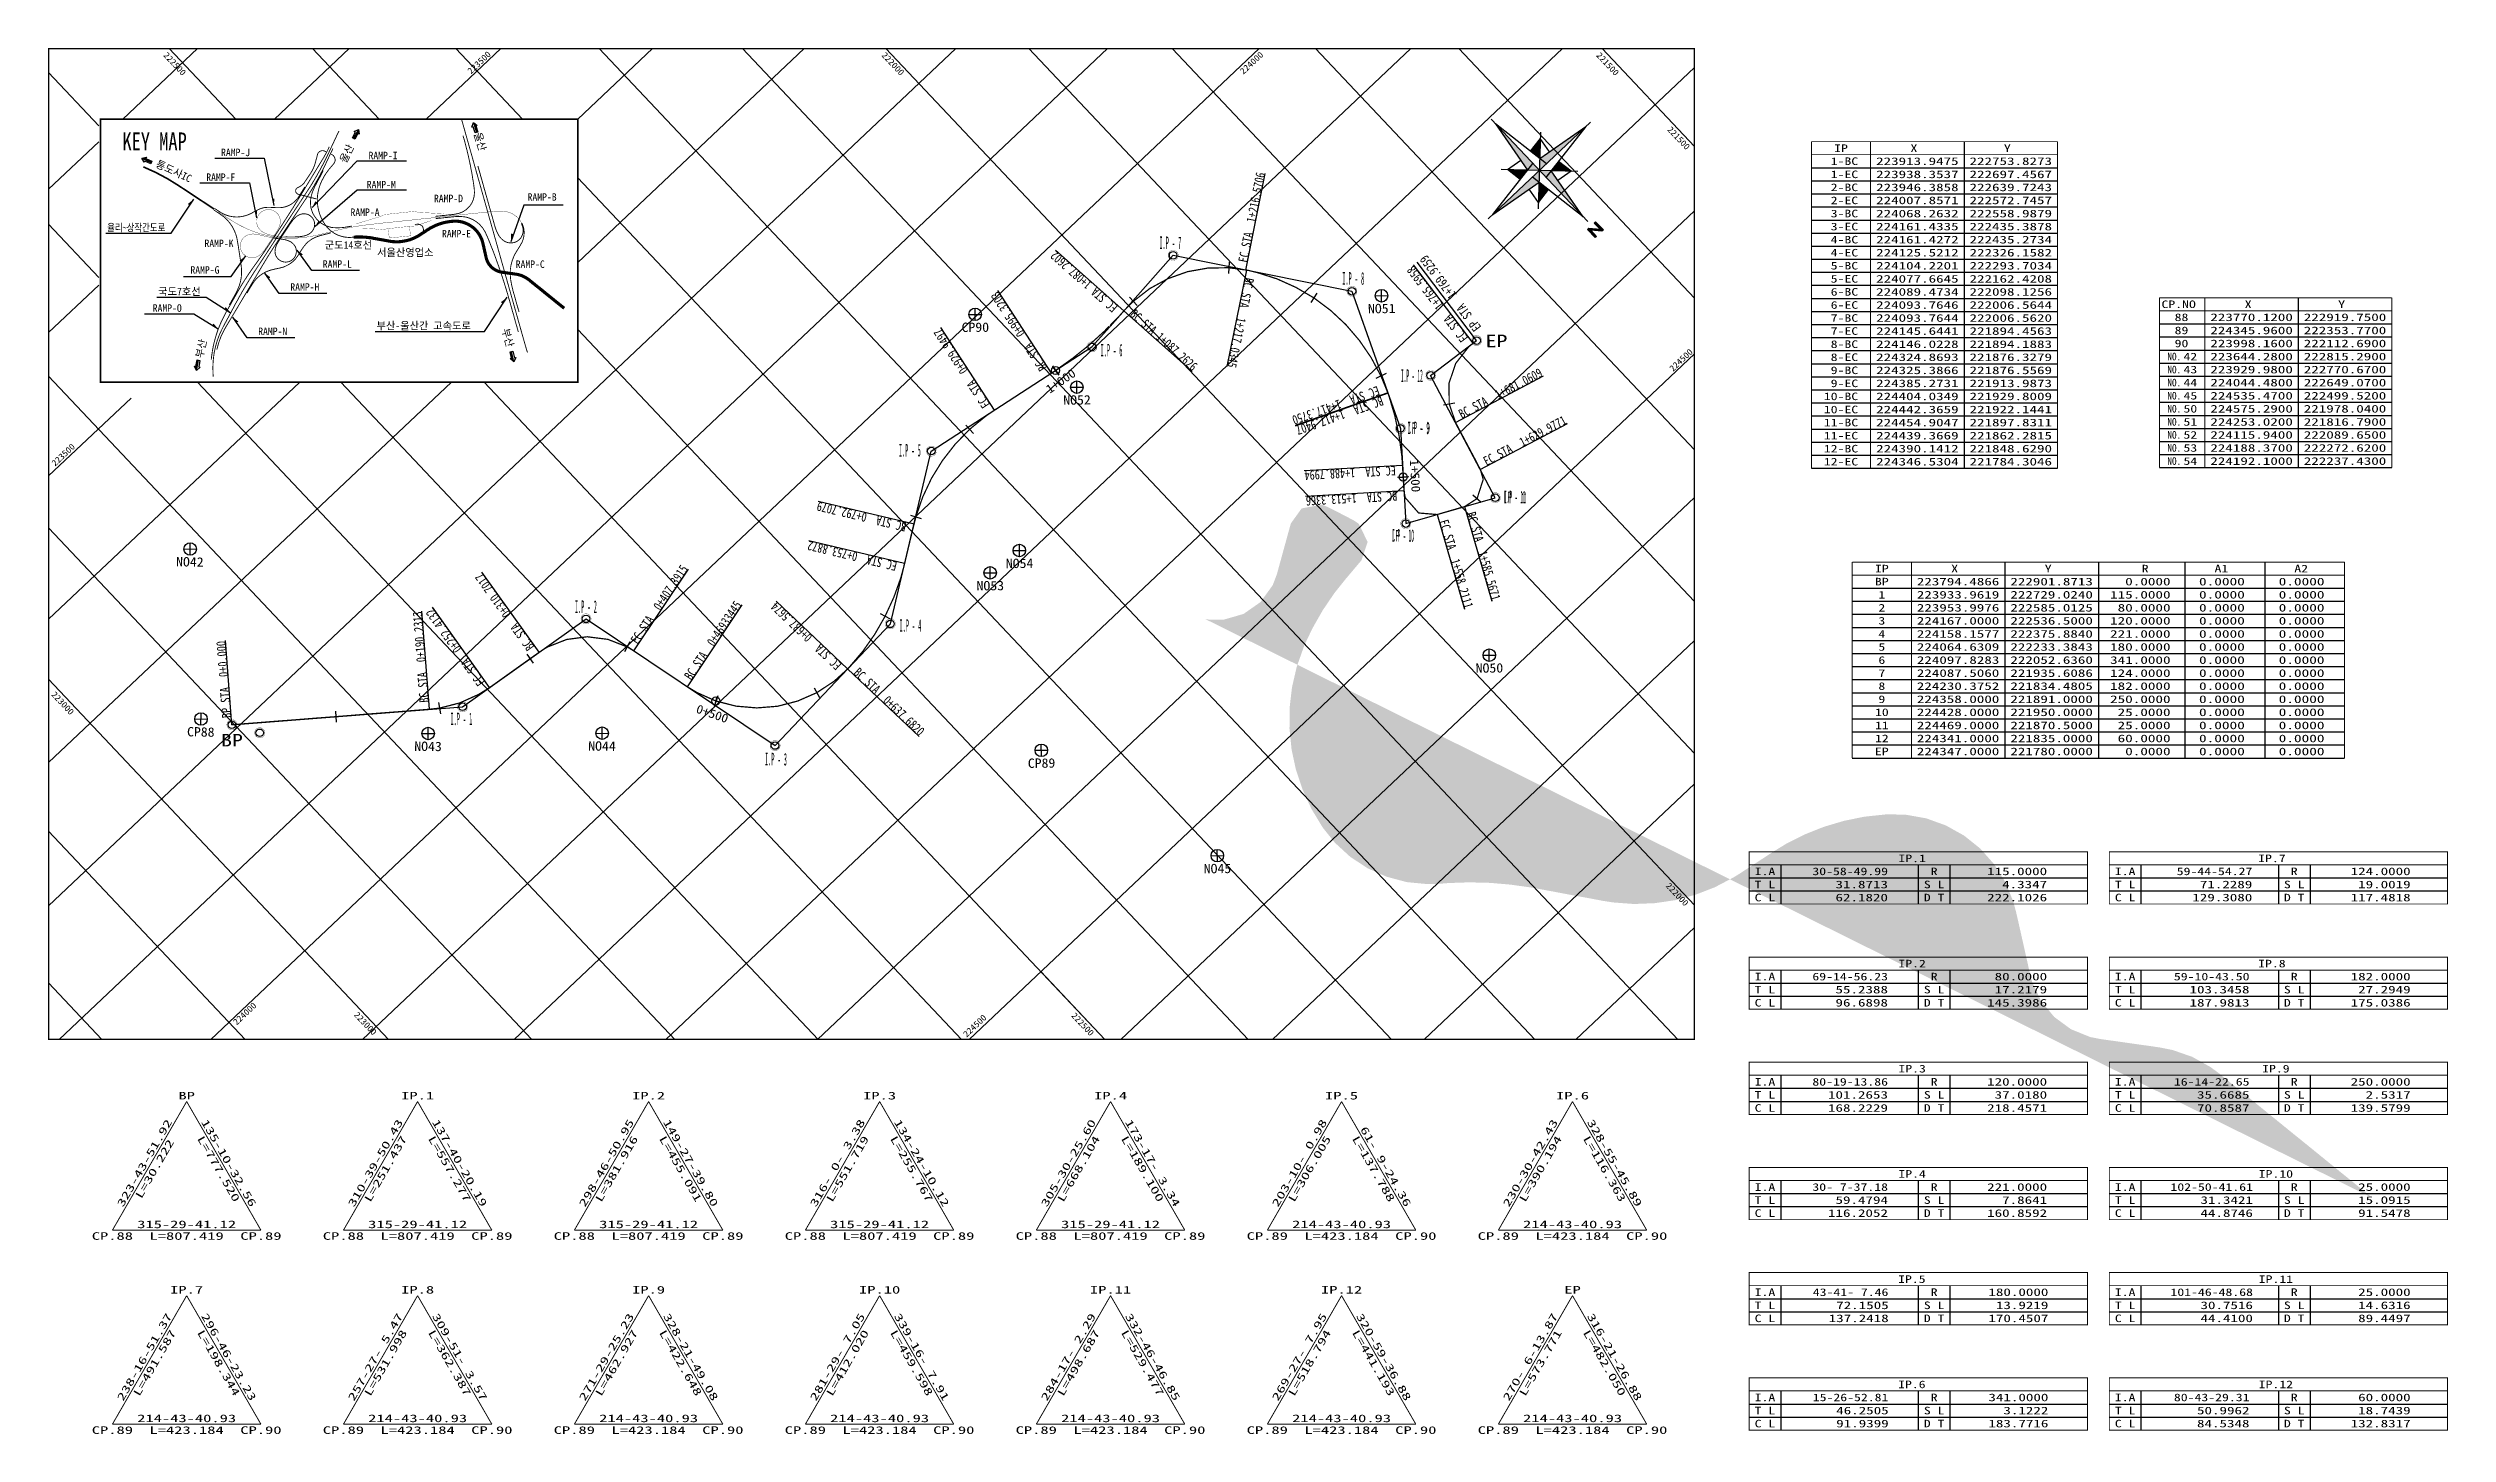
# Model space of a CAD drawing. Extents: x 222982 to 225286, y 223892 to 225222.
import ezdxf
from ezdxf.enums import TextEntityAlignment as Align

# ---------------------------------------------------------------- set-up
doc = ezdxf.new("R2010")
doc.units = 0
doc.header["$MEASUREMENT"] = 0
doc.linetypes.add('HIDDEN', pattern=[0.375, 0.25, -0.125])
doc.layers.get('0').update_dxf_attribs({"linetype": 'CONTINUOUS'})
for name, color, linetype in [('CA-ALGN-CNTL', 2, 'CONTINUOUS'), ('CA-ALGN-IPLN', 1, 'CONTINUOUS'), ('CA-ALGN-IPSM', 2, 'CONTINUOUS'), ('CA-ALGN-RampA', 2, 'CONTINUOUS'), ('CA-ALGN-RampF', 2, 'CONTINUOUS'), ('CA-ALGN-RampG', 2, 'CONTINUOUS'), ('CA-ALGN-RampH', 2, 'CONTINUOUS'), ('CA-ALGN-RampI', 2, 'CONTINUOUS'), ('CA-ALGN-RampJ', 2, 'CONTINUOUS'), ('CA-ALGN-RampK', 2, 'CONTINUOUS'), ('CA-ALGN-RampL', 2, 'CONTINUOUS'), ('CA-ALGN-RampM', 2, 'CONTINUOUS'), ('CA-ALGN-RampN', 2, 'CONTINUOUS'), ('CA-ALGN-RampO', 2, 'CONTINUOUS'), ('CA-ALGN-STSM', 2, 'CONTINUOUS'), ('CA-ALGN-SUBL', 1, 'CONTINUOUS'), ('CA-ALGN-SUBT', 2, 'CONTINUOUS'), ('CA-ALGN-TEXT', 3, 'CONTINUOUS'), ('CA-ALGN-국도7호선', 2, 'CONTINUOUS'), ('CA-ALGN-국도7호선평면선형', 2, 'CONTINUOUS'), ('CA-ALGN-군도14', 2, 'CONTINUOUS'), ('CA-ALGN-군도이설1', 2, 'CONTINUOUS'), ('CA-ALGN-군도이설2', 2, 'CONTINUOUS'), ('CA-ALGN-두현IC', 2, 'CONTINUOUS'), ('CA-ALGN-본선', 2, 'CONTINUOUS'), ('CA-ALGN-현IC', 2, 'CONTINUOUS'), ('CA-ALGN-회차로', 2, 'CONTINUOUS'), ('CA-LEAL', 1, 'CONTINUOUS'), ('CA-TEXT', 3, 'CONTINUOUS'), ('CV-AZMU', 3, 'CONTINUOUS'), ('CV-GRID-BORD', 4, 'CONTINUOUS'), ('CV-GRID-LINE', 1, 'CONTINUOUS'), ('CV-GRID-TEXT', 4, 'CONTINUOUS'), ('CV-TABL-LIN1', 4, 'CONTINUOUS'), ('CV-TABL-LIN2', 1, 'CONTINUOUS'), ('CV-TABL-TEX1', 6, 'CONTINUOUS'), ('CV-TABL-TEX2', 3, 'CONTINUOUS'), ('CZ-BASE', 253, 'CONTINUOUS'), ('CZ-LEAL', 1, 'CONTINUOUS'), ('CZ-LEAT', 3, 'CONTINUOUS'), ('CZ-LIN1', 7, 'CONTINUOUS'), ('CZ-SYMB', 2, 'CONTINUOUS'), ('CZ-TEX1', 6, 'CONTINUOUS'), ('CZ-TEXT', 3, 'CONTINUOUS')]:
    doc.layers.add(name, color=color, linetype=linetype)
doc.styles.add('GHS', font='DotumChe.ttf')
doc.styles.add('GTXT', font='DotumChe.ttf')
doc.styles.add('견고딕', font='DotumChe.ttf')
doc.styles.add('돋움체', font='DotumChe.ttf')

msp = doc.modelspace()

# ---------------------------------------------------------------- texts
at = {"layer": 'CA-ALGN-SUBT', "style": 'GHS'}
for s, rotation, width, p, p2 in [('BC STA  0+995.3203', 122.9609, 0.794515, (223941.8, 224915.4), (223894, 224989)), ('EC STA  0+929.9497', 122.9609, 0.794515, (223886.9, 224879.8), (223839.2, 224953.5)), ('BC STA  0+792.7079', 166.6463, 0.794515, (223806.8, 224766.3), (223721.4, 224786.5)), ('EC STA  0+753.8872', 166.6463, 0.794515, (223797.8, 224728.5), (223712.5, 224748.8)), ('BC STA  0+310.7017', 125.4477, 0.794515, (223449.5, 224647.3), (223398.6, 224718.8)), ('EC STA  0+407.3915', 56.1988, 0.794515, (223548.1, 224648.8), (223596.9, 224721.7)), ('EC STA  0+252.4132', 125.4477, 0.794515, (223402.1, 224613.5), (223351.2, 224685)), ('BC STA  0+46933445', 56.1988, 0.794515, (223599.6, 224614.3), (223648.4, 224687.2)), ('EC STA  0+637.5674', 136.5193, 0.794515, (223744.8, 224630.5), (223681.1, 224690.8)), ('BC STA  0+190.2313', 94.4672, 0.794515, (223347.7, 224593.8), (223340.9, 224681.3)), ('BP STA  0+0.000', 94.4672, 0.806738, (223158.1, 224579), (223152.3, 224653)), ('BC STA  0+637.6820', 316.5193, 0.794515, (223754.6, 224621.3), (223818.3, 224560.9))]:
    msp.add_text(s, height=9, rotation=rotation, dxfattribs=dict(at, width=width)).set_placement(p, p2, align=Align.FIT)
at = {"layer": 'CA-ALGN-TEXT', "style": 'GHS'}
for s, height, rotation, width, p, p2 in [('I.P - 6', 12, 359.995, 0.366699, (223992.5, 224925.8), (224013.5, 224925.8)), ('1+000', 8.4, 34.4722, 1.100098, (223943.7, 224889.8), (223969.6, 224907.6)), ('I.P - 5', 12, 359.8503, 0.366699, (223798.9, 224829.7), (223819.9, 224829.7)), ('I.P - 2', 12, 0.1172, 0.366699, (223487.9, 224679.6), (223508.9, 224679.6)), ('I.P - 4', 12, 0.1715, 0.366699, (223799.5, 224661.5), (223820.5, 224661.6)), ('0+500', 8.4, 340.8357, 1.100098, (223603.5, 224584.1), (223633.3, 224573.7)), ('I.P - 1', 12, 0.2401, 0.366699, (223368.4, 224571.9), (223389.4, 224572)), ('BP', 12, 0.2594, 1.283447, (223148.1, 224551.4), (223169.1, 224551.5)), ('I.P - 3', 12, 359.3055, 0.366699, (223670.3, 224533.4), (223691.3, 224533.1))]:
    msp.add_text(s, height=height, rotation=rotation, dxfattribs=dict(at, width=width)).set_placement(p, p2, align=Align.FIT)
at = {"layer": 'CA-TEXT', "style": '돋움체'}
for s, height, p in [('RAMP-J', 7.19, (223148.1, 225118, -397.3)), ('RAMP-I', 7.19, (223289.7, 225115, -397.3)), ('RAMP-F', 7.19, (223133.9, 225094.2, -397.3)), ('RAMP-M', 7.19, (223288, 225087.1, -397.3)), ('RAMP-D', 7.19, (223352.5, 225073.8, -210)), ('RAMP-B', 7.19, (223442.4, 225075.2)), ('RAMP-A', 7.19, (223272.4, 225060.6, -132.4)), ('RAMP-K', 7.19, (223132.2, 225030.7, -397.3)), ('군도14호선', 7.19, (223247.7, 225029.1, -397.3)), ('서울산영업소', 7.19, (223297.9, 225022, -397.3)), ('RAMP-E', 7.19, (223360.2, 225040, -210)), ('RAMP-G', 7.19, (223118.7, 225005.2, -264.9)), ('RAMP-L', 7.19, (223245.8, 225010.8, -264.9)), ('RAMP-C', 7.19, (223431, 225010.7, -210)), ('국도7호선', 7.19, (223087.8, 224984.5, -397.3)), ('RAMP-H', 7.19, (223214.6, 224988.8, -264.9)), ('RAMP-O', 7.19, (223082.5, 224968.6, -397.3)), ('부산-울산간 고속도로', 7.193, (223297.4, 224951.6, -397.3)), ('RAMP-N', 7.19, (223183.8, 224946.3, -264.9))]:
    msp.add_text(s, height=height, dxfattribs=at).set_placement(p)
at = {"layer": 'CA-TEXT', "style": '돋움체', "width": 0.8}
msp.add_text('율리~상작간도로', height=7.19, dxfattribs=at).set_placement((223038.8, 225045.8, -397.3))
at = {"layer": 'CV-GRID-TEXT', "style": 'GHS', "width": 1.100098}
for s, rotation, p, p2 in [('222500', 313.3682, (223092.3, 225214.4), (223110.8, 225194.7)), ('223500', 43.3682, (223388.1, 225196.4), (223407.8, 225215)), ('222000', 313.3682, (223781.8, 225214.4), (223800.4, 225194.8)), ('224000', 43.3682, (224129.7, 225196.1), (224149.4, 225214.6)), ('221500', 313.3682, (224468, 225214.3), (224486.5, 225194.6)), ('221500', 313.3682, (224536.1, 225143.1), (224554.7, 225123.5)), ('224500', 43.3682, (224542, 224910.8), (224561.7, 224929.4)), ('223500', 43.3682, (222988.8, 224819.9), (223008.5, 224838.4)), ('223000', 313.3682, (222984.7, 224600.8), (223003.2, 224581.1)), ('222000', 313.3682, (224534.7, 224417.3), (224553.3, 224397.6)), ('224000', 43.3682, (223163.1, 224283.5), (223182.7, 224302)), ('223000', 313.3682, (223275.3, 224293.3), (223293.9, 224273.7)), ('224500', 43.3682, (223864, 224271.9), (223883.6, 224290.4)), ('222500', 313.3682, (223964, 224292.6), (223982.5, 224273))]:
    msp.add_text(s, height=6, rotation=rotation, dxfattribs=at).set_placement(p, p2, align=Align.FIT)
at = {"layer": 'CV-TABL-TEX1', "style": 'GHS', "width": 1.333452}
for s, p, p2 in [('IP', (224696.8, 225122), (224710, 225122)), ('X', (224770.1, 225122), (224776.7, 225122)), ('Y', (224859.8, 225122), (224866.4, 225122)), ('CP.NO', (225011.1, 224972.2), (225044.1, 224972.2)), ('X', (225091, 224972.2), (225097.6, 224972.2)), ('Y', (225180.7, 224972.2), (225187.3, 224972.2)), ('IP', (224736, 224718.5), (224749.2, 224718.5)), ('X', (224809.2, 224718.5), (224815.8, 224718.5)), ('Y', (224899, 224718.5), (224905.6, 224718.5)), ('R', (224992.1, 224718.5), (224998.7, 224718.5)), ('A1', (225062, 224718.5), (225075.2, 224718.5)), ('A2', (225138.6, 224718.5), (225151.8, 224718.5)), ('IP.1', (224758.5, 224440.4), (224784.9, 224440.4)), ('IP.2', (224758.5, 224339.4), (224784.9, 224339.4)), ('IP.3', (224758.5, 224238.5), (224784.9, 224238.5)), ('IP.4', (224758.5, 224137.5), (224784.9, 224137.5)), ('IP.5', (224758.2, 224036.5), (224784.6, 224036.5)), ('IP.6', (224758.2, 223935.5), (224784.6, 223935.5))]:
    msp.add_text(s, height=7.26, dxfattribs=at).set_placement(p, p2, align=Align.FIT)
at = {"layer": 'CV-TABL-TEX2', "style": 'GHS'}
for s, width, p, p2 in [('  1-BC', 1.333452, (224680.3, 225109.5), (224719.9, 225109.5)), ('  1-EC', 1.333452, (224680.3, 225096.9), (224719.9, 225096.9)), ('223913.9475', 1.454675, (224737.1, 225109.5), (224816.3, 225109.5)), ('223938.3537', 1.454675, (224737.1, 225096.9), (224816.3, 225096.9)), ('222753.8273', 1.454675, (224826.8, 225109.5), (224906, 225109.5)), ('222697.4567', 1.454675, (224826.8, 225096.9), (224906, 225096.9)), ('  2-BC', 1.333452, (224680.3, 225084.4), (224719.9, 225084.4)), ('  2-EC', 1.333452, (224680.3, 225071.9), (224719.9, 225071.9)), ('223946.3858', 1.454675, (224737.1, 225084.4), (224816.3, 225084.4)), ('224007.8571', 1.454675, (224737.1, 225071.9), (224816.3, 225071.9)), ('222639.7243', 1.454675, (224826.8, 225084.4), (224906, 225084.4)), ('222572.7457', 1.454675, (224826.8, 225071.9), (224906, 225071.9)), ('  3-BC', 1.333452, (224680.3, 225059.3), (224719.9, 225059.3)), ('  3-EC', 1.333452, (224680.3, 225046.8), (224719.9, 225046.8)), ('224068.2632', 1.454675, (224737.1, 225059.3), (224816.3, 225059.3)), ('224161.4335', 1.454675, (224737.1, 225046.8), (224816.3, 225046.8)), ('222558.9879', 1.454675, (224826.8, 225059.3), (224906, 225059.3)), ('222435.3878', 1.454675, (224826.8, 225046.8), (224906, 225046.8)), ('  4-BC', 1.333452, (224680.3, 225034.2), (224719.9, 225034.2)), ('  4-EC', 1.333452, (224680.3, 225021.7), (224719.9, 225021.7)), ('224161.4272', 1.454675, (224737.1, 225034.2), (224816.3, 225034.2)), ('224125.5212', 1.454675, (224737.1, 225021.7), (224816.3, 225021.7)), ('222435.2734', 1.454675, (224826.8, 225034.2), (224906, 225034.2)), ('222326.1582', 1.454675, (224826.8, 225021.7), (224906, 225021.7)), ('  5-BC', 1.333452, (224680.3, 225009.2), (224719.9, 225009.2)), ('224104.2201', 1.454675, (224737.1, 225009.2), (224816.3, 225009.2)), ('222293.7034', 1.454675, (224826.8, 225009.2), (224906, 225009.2)), ('  5-EC', 1.333452, (224680.3, 224996.6), (224719.9, 224996.6)), ('  6-BC', 1.333452, (224680.3, 224984.1), (224719.9, 224984.1)), ('224077.6645', 1.454675, (224737.1, 224996.6), (224816.3, 224996.6)), ('224089.4734', 1.454675, (224737.1, 224984.1), (224816.3, 224984.1)), ('222162.4208', 1.454675, (224826.8, 224996.6), (224906, 224996.6)), ('222098.1256', 1.454675, (224826.8, 224984.1), (224906, 224984.1)), ('  6-EC', 1.333452, (224680.3, 224971.5), (224719.9, 224971.5)), ('224093.7646', 1.454675, (224737.1, 224971.5), (224816.3, 224971.5)), ('222006.5644', 1.454675, (224826.8, 224971.5), (224906, 224971.5)), ('88', 1.333452, (225023.7, 224959.7), (225036.9, 224959.7)), ('223770.1200', 1.454675, (225058, 224959.7), (225137.2, 224959.7)), ('222919.7500', 1.454675, (225147.7, 224959.7), (225226.9, 224959.7)), ('89', 1.333452, (225023.7, 224947.1), (225036.9, 224947.1)), ('90', 1.333452, (225023.7, 224934.6), (225036.9, 224934.6)), ('224345.9600', 1.454675, (225058, 224947.1), (225137.2, 224947.1)), ('223998.1600', 1.454675, (225058, 224934.6), (225137.2, 224934.6)), ('222353.7700', 1.454675, (225147.7, 224947.1), (225226.9, 224947.1)), ('222112.6900', 1.454675, (225147.7, 224934.6), (225226.9, 224934.6)), ('NO.', 0.888968, (225016.8, 224922), (225030, 224922)), ('NO.', 0.888968, (225016.8, 224909.5), (225030, 224909.5)), ('42', 1.333452, (225032.2, 224922), (225045.4, 224922)), ('43', 1.333452, (225032.2, 224909.5), (225045.4, 224909.5)), ('223644.2800', 1.454675, (225058, 224922), (225137.2, 224922)), ('223929.9800', 1.454675, (225058, 224909.5), (225137.2, 224909.5)), ('222815.2900', 1.454675, (225147.7, 224922), (225226.9, 224922)), ('222770.6700', 1.454675, (225147.7, 224909.5), (225226.9, 224909.5)), ('NO.', 0.888968, (225016.8, 224897), (225030, 224897)), ('NO.', 0.888968, (225016.8, 224884.4), (225030, 224884.4)), ('44', 1.333452, (225032.2, 224897), (225045.4, 224897)), ('45', 1.333452, (225032.2, 224884.4), (225045.4, 224884.4)), ('224044.4800', 1.454675, (225058, 224897), (225137.2, 224897)), ('224535.4700', 1.454675, (225058, 224884.4), (225137.2, 224884.4)), ('222649.0700', 1.454675, (225147.7, 224897), (225226.9, 224897)), ('222499.5200', 1.454675, (225147.7, 224884.4), (225226.9, 224884.4)), ('NO.', 0.888968, (225016.8, 224871.9), (225030, 224871.9)), ('50', 1.333452, (225032.2, 224871.9), (225045.4, 224871.9)), ('224575.2900', 1.454675, (225058, 224871.9), (225137.2, 224871.9)), ('221978.0400', 1.454675, (225147.7, 224871.9), (225226.9, 224871.9)), ('NO.', 0.888968, (225016.8, 224859.3), (225030, 224859.3)), ('NO.', 0.888968, (225016.8, 224846.8), (225030, 224846.8)), ('51', 1.333452, (225032.2, 224859.3), (225045.4, 224859.3)), ('52', 1.333452, (225032.2, 224846.8), (225045.4, 224846.8)), ('224253.0200', 1.454675, (225058, 224859.3), (225137.2, 224859.3)), ('224115.9400', 1.454675, (225058, 224846.8), (225137.2, 224846.8)), ('221816.7900', 1.454675, (225147.7, 224859.3), (225226.9, 224859.3)), ('222089.6500', 1.454675, (225147.7, 224846.8), (225226.9, 224846.8)), ('NO.', 0.888968, (225016.8, 224834.3), (225030, 224834.3)), ('NO.', 0.888968, (225016.8, 224821.7), (225030, 224821.7)), ('53', 1.333452, (225032.2, 224834.3), (225045.4, 224834.3)), ('54', 1.333452, (225032.2, 224821.7), (225045.4, 224821.7)), ('224188.3700', 1.454675, (225058, 224834.3), (225137.2, 224834.3)), ('224192.1000', 1.454675, (225058, 224821.7), (225137.2, 224821.7)), ('222272.6200', 1.454675, (225147.7, 224834.3), (225226.9, 224834.3)), ('222237.4300', 1.454675, (225147.7, 224821.7), (225226.9, 224821.7)), ('BP', 1.333452, (224736, 224706), (224749.2, 224706)), ('223794.4866', 1.454675, (224776.2, 224706), (224855.4, 224706)), ('222901.8713', 1.454675, (224866, 224706), (224945.2, 224706)), ('    0.0000', 1.466797, (224947.2, 224706), (225019.8, 224706)), ('   0.0000', 1.481613, (225025.1, 224706), (225091.1, 224706)), ('   0.0000', 1.481613, (225101.6, 224706), (225167.6, 224706)), ('2', 1.333452, (224739.3, 224680.9), (224745.9, 224680.9)), ('1', 1.333452, (224739.3, 224693.4), (224745.9, 224693.4)), ('223933.9619', 1.454675, (224776.2, 224693.4), (224855.4, 224693.4)), ('223953.9976', 1.454675, (224776.2, 224680.9), (224855.4, 224680.9)), ('222729.0240', 1.454675, (224866, 224693.4), (224945.2, 224693.4)), ('222585.0125', 1.454675, (224866, 224680.9), (224945.2, 224680.9)), ('  115.0000', 1.466797, (224947.2, 224693.4), (225019.8, 224693.4)), ('   80.0000', 1.466797, (224947.2, 224680.9), (225019.8, 224680.9)), ('   0.0000', 1.481613, (225025.1, 224693.4), (225091.1, 224693.4)), ('   0.0000', 1.481613, (225025.1, 224680.9), (225091.1, 224680.9)), ('   0.0000', 1.481613, (225101.6, 224693.4), (225167.6, 224693.4)), ('   0.0000', 1.481613, (225101.6, 224680.9), (225167.6, 224680.9)), ('3', 1.333452, (224739.3, 224668.4), (224745.9, 224668.4)), ('4', 1.333452, (224739.3, 224655.8), (224745.9, 224655.8)), ('224167.0000', 1.454675, (224776.2, 224668.4), (224855.4, 224668.4)), ('224158.1577', 1.454675, (224776.2, 224655.8), (224855.4, 224655.8)), ('222536.5000', 1.454675, (224866, 224668.4), (224945.2, 224668.4)), ('222375.8840', 1.454675, (224866, 224655.8), (224945.2, 224655.8)), ('  221.0000', 1.466797, (224947.2, 224655.8), (225019.8, 224655.8)), ('  120.0000', 1.466797, (224947.2, 224668.4), (225019.8, 224668.4)), ('   0.0000', 1.481613, (225025.1, 224668.4), (225091.1, 224668.4)), ('   0.0000', 1.481613, (225025.1, 224655.8), (225091.1, 224655.8)), ('   0.0000', 1.481613, (225101.6, 224668.4), (225167.6, 224668.4)), ('   0.0000', 1.481613, (225101.6, 224655.8), (225167.6, 224655.8)), ('5', 1.333452, (224739.3, 224643.3), (224745.9, 224643.3)), ('6', 1.333452, (224739.3, 224630.7), (224745.9, 224630.7)), ('224064.6309', 1.454675, (224776.2, 224643.3), (224855.4, 224643.3)), ('224097.8283', 1.454675, (224776.2, 224630.7), (224855.4, 224630.7)), ('222233.3843', 1.454675, (224866, 224643.3), (224945.2, 224643.3)), ('222052.6360', 1.454675, (224866, 224630.7), (224945.2, 224630.7)), ('  341.0000', 1.466797, (224947.2, 224630.7), (225019.8, 224630.7)), ('  180.0000', 1.466797, (224947.2, 224643.3), (225019.8, 224643.3)), ('   0.0000', 1.481613, (225025.1, 224643.3), (225091.1, 224643.3)), ('   0.0000', 1.481613, (225025.1, 224630.7), (225091.1, 224630.7)), ('   0.0000', 1.481613, (225101.6, 224643.3), (225167.6, 224643.3)), ('   0.0000', 1.481613, (225101.6, 224630.7), (225167.6, 224630.7)), ('I.A', 1.333452, (224620.5, 224427.9), (224640.3, 224427.9)), ('30-58-49.99', 1.333452, (224675.9, 224427.9), (224748.5, 224427.9)), ('R', 1.333452, (224789.5, 224427.9), (224796.1, 224427.9)), ('   115.0000', 1.454675, (224822.1, 224427.9), (224901.3, 224427.9)), ('T L', 1.333452, (224620.5, 224415.3), (224640.3, 224415.3)), ('C L', 1.333452, (224620.5, 224402.8), (224640.3, 224402.8)), ('    31.8713', 1.454675, (224669.3, 224415.3), (224748.5, 224415.3)), ('    62.1820', 1.454675, (224669.3, 224402.8), (224748.5, 224402.8)), ('S L', 1.333452, (224782.9, 224415.3), (224802.7, 224415.3)), ('D T', 1.333452, (224782.9, 224402.8), (224802.7, 224402.8)), ('   222.1026', 1.454675, (224822.1, 224402.8), (224901.3, 224402.8)), ('     4.3347', 1.454675, (224822.1, 224415.3), (224901.3, 224415.3)), ('T L', 1.333452, (224620.5, 224314.4), (224640.3, 224314.4)), ('I.A', 1.333452, (224620.5, 224326.9), (224640.3, 224326.9)), ('69-14-56.23', 1.333452, (224675.9, 224326.9), (224748.5, 224326.9)), ('    55.2388', 1.454675, (224669.3, 224314.4), (224748.5, 224314.4)), ('S L', 1.333452, (224782.9, 224314.4), (224802.7, 224314.4)), ('R', 1.333452, (224789.5, 224326.9), (224796.1, 224326.9)), ('    80.0000', 1.454675, (224822.1, 224326.9), (224901.3, 224326.9)), ('    17.2179', 1.454675, (224822.1, 224314.4), (224901.3, 224314.4)), ('C L', 1.333452, (224620.5, 224301.8), (224640.3, 224301.8)), ('    96.6898', 1.454675, (224669.3, 224301.8), (224748.5, 224301.8)), ('D T', 1.333452, (224782.9, 224301.8), (224802.7, 224301.8)), ('   145.3986', 1.454675, (224822.1, 224301.8), (224901.3, 224301.8)), ('I.A', 1.333452, (224620.5, 224225.9), (224640.3, 224225.9)), ('80-19-13.86', 1.333452, (224675.9, 224225.9), (224748.5, 224225.9)), ('R', 1.333452, (224789.5, 224225.9), (224796.1, 224225.9)), ('   120.0000', 1.454675, (224822.1, 224225.9), (224901.3, 224225.9)), ('T L', 1.333452, (224620.5, 224213.4), (224640.3, 224213.4)), ('C L', 1.333452, (224620.5, 224200.8), (224640.3, 224200.8)), ('   101.2653', 1.454675, (224669.3, 224213.4), (224748.5, 224213.4)), ('   168.2229', 1.454675, (224669.3, 224200.8), (224748.5, 224200.8)), ('S L', 1.333452, (224782.9, 224213.4), (224802.7, 224213.4)), ('D T', 1.333452, (224782.9, 224200.8), (224802.7, 224200.8)), ('   218.4571', 1.454675, (224822.1, 224200.8), (224901.3, 224200.8)), ('    37.0180', 1.454675, (224822.1, 224213.4), (224901.3, 224213.4)), ('I.A', 1.333452, (224620.5, 224124.9), (224640.3, 224124.9)), ('30- 7-37.18', 1.333452, (224675.9, 224124.9), (224748.5, 224124.9)), ('R', 1.333452, (224789.5, 224124.9), (224796.1, 224124.9)), ('   221.0000', 1.454675, (224822.1, 224124.9), (224901.3, 224124.9)), ('T L', 1.333452, (224620.5, 224112.4), (224640.3, 224112.4)), ('C L', 1.333452, (224620.5, 224099.9), (224640.3, 224099.9)), ('   116.2052', 1.454675, (224669.3, 224099.9), (224748.5, 224099.9)), ('    59.4794', 1.454675, (224669.3, 224112.4), (224748.5, 224112.4)), ('S L', 1.333452, (224782.9, 224112.4), (224802.7, 224112.4)), ('D T', 1.333452, (224782.9, 224099.9), (224802.7, 224099.9)), ('   160.8592', 1.454675, (224822.1, 224099.9), (224901.3, 224099.9)), ('     7.8641', 1.454675, (224822.1, 224112.4), (224901.3, 224112.4)), ('T L', 1.333452, (224620.5, 224011.4), (224640.3, 224011.4)), ('I.A', 1.333452, (224620.5, 224024), (224640.3, 224024)), ('43-41- 7.46', 1.333452, (224676.3, 224024), (224748.9, 224024)), ('    72.1505', 1.454675, (224670, 224011.4), (224749.2, 224011.4)), ('S L', 1.333452, (224782.9, 224011.4), (224802.7, 224011.4)), ('R', 1.333452, (224789.5, 224024), (224796.1, 224024)), ('   180.0000', 1.454675, (224823.3, 224024), (224902.5, 224024)), ('    13.9219', 1.454675, (224823.3, 224011.4), (224902.5, 224011.4)), ('C L', 1.333452, (224620.5, 223998.9), (224640.3, 223998.9)), ('   137.2418', 1.454675, (224670, 223998.9), (224749.2, 223998.9)), ('D T', 1.333452, (224782.9, 223998.9), (224802.7, 223998.9)), ('   170.4507', 1.454675, (224823.3, 223998.9), (224902.5, 223998.9)), ('I.A', 1.333452, (224620.5, 223923), (224640.3, 223923)), ('15-26-52.81', 1.333452, (224676.3, 223923), (224748.9, 223923)), ('R', 1.333452, (224789.5, 223923), (224796.1, 223923)), ('   341.0000', 1.454675, (224823.3, 223923), (224902.5, 223923)), ('T L', 1.333452, (224620.5, 223910.4), (224640.3, 223910.4)), ('C L', 1.333452, (224620.5, 223897.9), (224640.3, 223897.9)), ('    46.2505', 1.454675, (224670, 223910.4), (224749.2, 223910.4)), ('    91.9399', 1.454675, (224670, 223897.9), (224749.2, 223897.9)), ('S L', 1.333452, (224782.9, 223910.4), (224802.7, 223910.4)), ('D T', 1.333452, (224782.9, 223897.9), (224802.7, 223897.9)), ('   183.7716', 1.454675, (224823.3, 223897.9), (224902.5, 223897.9)), ('     3.1222', 1.454675, (224823.3, 223910.4), (224902.5, 223910.4))]:
    msp.add_text(s, height=7.26, dxfattribs=dict(at, width=width)).set_placement(p, p2, align=Align.FIT)
at = {"layer": 'CZ-BASE', "style": 'GHS'}
for s, height, rotation, width, p, p2 in [('EC STA  1+216.5706', 9, 78.6605, 0.794515, (224133.4, 225015.4), (224150.6, 225101.4)), ('I.P - 7', 12, 359.8655, 0.366699, (224049, 225028.9), (224070, 225028.8)), ('EC STA 1+087.2602', 9, 138.4089, 0.77654, (224009.9, 224974), (223949.3, 225027.7)), ('I.P - 8', 12, 359.6934, 0.366699, (224224.6, 224994.7), (224245.6, 224994.6)), ('EC STA  1+765.5958', 9, 127.1424, 0.794515, (224346, 224943.7), (224293, 225013.7)), ('EP STA  1+769.9259', 9, 127.1424, 0.794515, (224358.4, 224954), (224305.4, 225024)), ('BC STA  1+217.0345', 9, 258.6605, 0.794515, (224131.2, 225002), (224113.9, 224916)), ('BC STA 1+087.2626', 9, 318.4089, 0.77654, (224020, 224965), (224080.6, 224911.2)), ('NO51', 9, 0.6924, 1.075651, (224249.3, 224967.1), (224275.7, 224967.4)), ('EP', 12, 0.2594, 1.283447, (224362.2, 224934.6), (224383.2, 224934.7)), ('I.P - 12', 12, 359.9954, 0.320862, (224280.9, 224901.3), (224301.9, 224901.3)), ('BC STA  1+681.0609', 9.096, 27.8672, 0.794515, (224339.3, 224865.7), (224417.7, 224907.1)), ('EC STA  1+417.3750', 9, 199.4817, 0.794515, (224258.3, 224897.6), (224175.6, 224868.3)), ('BC STA  1+417.9407', 9, 199.4817, 0.794515, (224262, 224887.8), (224179.3, 224858.5)), ('EC STA  1+629.9771', 9, 27.8672, 0.794515, (224363.1, 224820.5), (224440.7, 224861.5)), ('I.P - 9', 12, 359.7454, 0.366699, (224287.3, 224851.3), (224308.3, 224851.2)), ('1+500', 8.4, 273.2421, 1.100098, (224289.4, 224826.6), (224291.2, 224795.2)), ('EC STA  1+488.7994', 9, 183.2421, 0.794515, (224275.7, 224820.8), (224188.1, 224815.8)), ('BC STA  1+513.3366', 9, 183.2421, 0.794515, (224277.1, 224796.3), (224189.4, 224791.3)), ('BC STA  1+585.5671', 9, 286.087, 0.794515, (224343.8, 224775.1), (224368.2, 224690.8)), ('I.P - 11', 12, 359.841, 0.320862, (224379.8, 224784.9), (224400.8, 224784.9)), ('I.P - 10', 12, 359.8503, 0.320862, (224272.4, 224748), (224293.4, 224747.9)), ('EC STA  1+558.2111', 9, 286.087, 0.794515, (224317.6, 224767.5), (224341.9, 224683.2)), ('238-16-51.37', 7.26, 60, 1.600142, (223054, 223922.5), (223101.5, 224004.8)), ('L=491.587', 7.26, 60, 1.600142, (223069.6, 223927.1), (223105.3, 223988.9)), ('296-46-23.23', 7.26, 300, 1.600142, (223128.7, 224004.8), (223176.2, 223922.5)), ('257-27- 5.47', 7.26, 60, 1.600142, (223275.7, 223922.5), (223323.2, 224004.8)), ('309-51- 3.57', 7.26, 300, 1.600142, (223350.4, 224004.8), (223397.9, 223922.5)), ('271-29-25.23', 7.26, 60, 1.600142, (223497.5, 223922.5), (223545, 224004.8)), ('L=462.927', 7.26, 60, 1.600142, (223513.1, 223927.1), (223548.8, 223988.9)), ('328-21-49.08', 7.26, 300, 1.600142, (223572.2, 224004.8), (223619.7, 223922.5)), ('281-29- 7.05', 7.26, 60, 1.600142, (223719.2, 223922.5), (223766.8, 224004.8)), ('339-16- 7.91', 7.26, 300, 1.600142, (223793.9, 224004.8), (223841.5, 223922.5)), ('284-17- 2.29', 7.26, 60, 1.600142, (223941, 223922.5), (223988.5, 224004.8)), ('L=498.687', 7.26, 60, 1.600142, (223956.7, 223927.1), (223992.3, 223988.9)), ('332-46-46.85', 7.26, 300, 1.600142, (224015.7, 224004.8), (224063.2, 223922.5)), ('269-27- 7.95', 7.26, 60, 1.600142, (224162.8, 223922.5), (224210.3, 224004.8)), ('320-59-36.88', 7.26, 300, 1.600142, (224237.5, 224004.8), (224285, 223922.5)), ('270- 6-13.87', 7.26, 60, 1.600142, (224384.5, 223922.5), (224432, 224004.8)), ('316-21-26.88', 7.26, 300, 1.600142, (224459.2, 224004.8), (224506.7, 223922.5)), ('L=198.344', 7.26, 300, 1.600142, (223124.9, 223988.9), (223160.5, 223927.1)), ('L=531.998', 7.26, 60, 1.600142, (223291.4, 223927.1), (223327, 223988.9)), ('L=362.387', 7.26, 300, 1.600142, (223346.6, 223988.9), (223382.3, 223927.1)), ('L=422.648', 7.26, 300, 1.600142, (223568.4, 223988.9), (223604, 223927.1)), ('L=412.020', 7.26, 60, 1.600142, (223734.9, 223927.1), (223770.5, 223988.9)), ('L=459.598', 7.26, 300, 1.600142, (223790.2, 223988.9), (223825.8, 223927.1)), ('L=529.477', 7.26, 300, 1.600142, (224011.9, 223988.9), (224047.6, 223927.1)), ('L=518.794', 7.26, 60, 1.600142, (224178.4, 223927.1), (224214.1, 223988.9)), ('L=441.193', 7.26, 300, 1.600142, (224233.7, 223988.9), (224269.3, 223927.1)), ('L=573.771', 7.26, 60, 1.600142, (224400.2, 223927.1), (224435.8, 223988.9)), ('L=482.050', 7.26, 300, 1.600142, (224455.4, 223988.9), (224491.1, 223927.1))]:
    msp.add_text(s, height=height, rotation=rotation, dxfattribs=dict(at, width=width)).set_placement(p, p2, align=Align.FIT)
for s, width, p, p2 in [('  7-BC', 1.333452, (224680.3, 224959), (224719.9, 224959)), ('224093.7644', 1.454675, (224737.1, 224959), (224816.3, 224959)), ('222006.5620', 1.454675, (224826.8, 224959), (224906, 224959)), ('  8-BC', 1.333452, (224680.3, 224933.9), (224719.9, 224933.9)), ('  7-EC', 1.333452, (224680.3, 224946.5), (224719.9, 224946.5)), ('224145.6441', 1.454675, (224737.1, 224946.5), (224816.3, 224946.5)), ('224146.0228', 1.454675, (224737.1, 224933.9), (224816.3, 224933.9)), ('221894.4563', 1.454675, (224826.8, 224946.5), (224906, 224946.5)), ('221894.1883', 1.454675, (224826.8, 224933.9), (224906, 224933.9)), ('  8-EC', 1.333452, (224680.3, 224921.4), (224719.9, 224921.4)), ('  9-BC', 1.333452, (224680.3, 224908.8), (224719.9, 224908.8)), ('224324.8693', 1.454675, (224737.1, 224921.4), (224816.3, 224921.4)), ('224325.3866', 1.454675, (224737.1, 224908.8), (224816.3, 224908.8)), ('221876.3279', 1.454675, (224826.8, 224921.4), (224906, 224921.4)), ('221876.5569', 1.454675, (224826.8, 224908.8), (224906, 224908.8)), (' 10-BC', 1.333452, (224680.3, 224883.8), (224719.9, 224883.8)), ('  9-EC', 1.333452, (224680.3, 224896.3), (224719.9, 224896.3)), ('224385.2731', 1.454675, (224737.1, 224896.3), (224816.3, 224896.3)), ('224404.0349', 1.454675, (224737.1, 224883.8), (224816.3, 224883.8)), ('221913.9873', 1.454675, (224826.8, 224896.3), (224906, 224896.3)), ('221929.8009', 1.454675, (224826.8, 224883.8), (224906, 224883.8)), (' 10-EC', 1.333452, (224680.3, 224871.2), (224719.9, 224871.2)), ('224442.3659', 1.454675, (224737.1, 224871.2), (224816.3, 224871.2)), ('221922.1441', 1.454675, (224826.8, 224871.2), (224906, 224871.2)), (' 11-BC', 1.333452, (224680.3, 224858.7), (224719.9, 224858.7)), (' 11-EC', 1.333452, (224680.3, 224846.1), (224719.9, 224846.1)), ('224454.9047', 1.454675, (224737.1, 224858.7), (224816.3, 224858.7)), ('224439.3669', 1.454675, (224737.1, 224846.1), (224816.3, 224846.1)), ('221897.8311', 1.454675, (224826.8, 224858.7), (224906, 224858.7)), ('221862.2815', 1.454675, (224826.8, 224846.1), (224906, 224846.1)), (' 12-BC', 1.333452, (224680.3, 224833.6), (224719.9, 224833.6)), (' 12-EC', 1.333452, (224680.3, 224821.1), (224719.9, 224821.1)), ('224390.1412', 1.454675, (224737.1, 224833.6), (224816.3, 224833.6)), ('224346.5304', 1.454675, (224737.1, 224821.1), (224816.3, 224821.1)), ('221848.6290', 1.454675, (224826.8, 224833.6), (224906, 224833.6)), ('221784.3046', 1.454675, (224826.8, 224821.1), (224906, 224821.1)), ('7', 1.333452, (224739.3, 224618.2), (224745.9, 224618.2)), ('224087.5060', 1.454675, (224776.2, 224618.2), (224855.4, 224618.2)), ('221935.6086', 1.454675, (224866, 224618.2), (224945.2, 224618.2)), ('  124.0000', 1.466797, (224947.2, 224618.2), (225019.8, 224618.2)), ('   0.0000', 1.481613, (225025.1, 224618.2), (225091.1, 224618.2)), ('   0.0000', 1.481613, (225101.6, 224618.2), (225167.6, 224618.2)), ('8', 1.333452, (224739.3, 224605.7), (224745.9, 224605.7)), ('9', 1.333452, (224739.3, 224593.1), (224745.9, 224593.1)), ('224230.3752', 1.454675, (224776.2, 224605.7), (224855.4, 224605.7)), ('224358.0000', 1.454675, (224776.2, 224593.1), (224855.4, 224593.1)), ('221834.4805', 1.454675, (224866, 224605.7), (224945.2, 224605.7)), ('221891.0000', 1.454675, (224866, 224593.1), (224945.2, 224593.1)), ('  250.0000', 1.466797, (224947.2, 224593.1), (225019.8, 224593.1)), ('  182.0000', 1.466797, (224947.2, 224605.7), (225019.8, 224605.7)), ('   0.0000', 1.481613, (225025.1, 224605.7), (225091.1, 224605.7)), ('   0.0000', 1.481613, (225025.1, 224593.1), (225091.1, 224593.1)), ('   0.0000', 1.481613, (225101.6, 224605.7), (225167.6, 224605.7)), ('   0.0000', 1.481613, (225101.6, 224593.1), (225167.6, 224593.1)), ('10', 1.333452, (224736, 224580.6), (224749.2, 224580.6)), ('11', 1.333452, (224736, 224568), (224749.2, 224568)), ('224428.0000', 1.454675, (224776.2, 224580.6), (224855.4, 224580.6)), ('224469.0000', 1.454675, (224776.2, 224568), (224855.4, 224568)), ('221950.0000', 1.454675, (224866, 224580.6), (224945.2, 224580.6)), ('221870.5000', 1.454675, (224866, 224568), (224945.2, 224568)), ('   25.0000', 1.466797, (224947.2, 224580.6), (225019.8, 224580.6)), ('   25.0000', 1.466797, (224947.2, 224568), (225019.8, 224568)), ('   0.0000', 1.481613, (225025.1, 224580.6), (225091.1, 224580.6)), ('   0.0000', 1.481613, (225025.1, 224568), (225091.1, 224568)), ('   0.0000', 1.481613, (225101.6, 224580.6), (225167.6, 224580.6)), ('   0.0000', 1.481613, (225101.6, 224568), (225167.6, 224568)), ('12', 1.333452, (224736, 224555.5), (224749.2, 224555.5)), ('EP', 1.333452, (224736, 224543), (224749.2, 224543)), ('224341.0000', 1.454675, (224776.2, 224555.5), (224855.4, 224555.5)), ('224347.0000', 1.454675, (224776.2, 224543), (224855.4, 224543)), ('221835.0000', 1.454675, (224866, 224555.5), (224945.2, 224555.5)), ('221780.0000', 1.454675, (224866, 224543), (224945.2, 224543)), ('   60.0000', 1.466797, (224947.2, 224555.5), (225019.8, 224555.5)), ('    0.0000', 1.466797, (224947.2, 224543), (225019.8, 224543)), ('   0.0000', 1.481613, (225025.1, 224555.5), (225091.1, 224555.5)), ('   0.0000', 1.481613, (225025.1, 224543), (225091.1, 224543)), ('   0.0000', 1.481613, (225101.6, 224555.5), (225167.6, 224555.5)), ('   0.0000', 1.481613, (225101.6, 224543), (225167.6, 224543)), ('I.A', 1.333452, (224966.3, 224427.9), (224986.1, 224427.9)), ('59-44-54.27', 1.333452, (225025.7, 224427.9), (225098.3, 224427.9)), ('IP.7', 1.333452, (225103.9, 224440.4), (225130.3, 224440.4)), ('R', 1.333452, (225135.2, 224427.9), (225141.8, 224427.9)), ('   124.0000', 1.454675, (225171.1, 224427.9), (225250.3, 224427.9)), ('T L', 1.333452, (224966.3, 224415.3), (224986.1, 224415.3)), ('C L', 1.333452, (224966.3, 224402.8), (224986.1, 224402.8)), ('   129.3080', 1.454675, (225019.1, 224402.8), (225098.3, 224402.8)), ('    71.2289', 1.454675, (225019.1, 224415.3), (225098.3, 224415.3)), ('S L', 1.333452, (225128.6, 224415.3), (225148.4, 224415.3)), ('D T', 1.333452, (225128.6, 224402.8), (225148.4, 224402.8)), ('   117.4818', 1.454675, (225171.1, 224402.8), (225250.3, 224402.8)), ('    19.0019', 1.454675, (225171.1, 224415.3), (225250.3, 224415.3)), ('IP.8', 1.333452, (225103.9, 224339.4), (225130.3, 224339.4)), ('T L', 1.333452, (224966.3, 224314.4), (224986.1, 224314.4)), ('I.A', 1.333452, (224966.3, 224326.9), (224986.1, 224326.9)), ('59-10-43.50', 1.333452, (225023, 224326.9), (225095.6, 224326.9)), ('   103.3458', 1.454675, (225016.4, 224314.4), (225095.6, 224314.4)), ('S L', 1.333452, (225128.6, 224314.4), (225148.4, 224314.4)), ('R', 1.333452, (225135.2, 224326.9), (225141.8, 224326.9)), ('   182.0000', 1.454675, (225171.1, 224326.9), (225250.3, 224326.9)), ('    27.2949', 1.454675, (225171.1, 224314.4), (225250.3, 224314.4)), ('C L', 1.333452, (224966.3, 224301.8), (224986.1, 224301.8)), ('   187.9813', 1.454675, (225016.4, 224301.8), (225095.6, 224301.8)), ('D T', 1.333452, (225128.6, 224301.8), (225148.4, 224301.8)), ('   175.0386', 1.454675, (225171.1, 224301.8), (225250.3, 224301.8)), ('IP.9', 1.333452, (225107.7, 224238.5), (225134.1, 224238.5)), ('I.A', 1.333452, (224966.3, 224225.9), (224986.1, 224225.9)), ('16-14-22.65', 1.333452, (225023, 224225.9), (225095.6, 224225.9)), ('R', 1.333452, (225135.2, 224225.9), (225141.8, 224225.9)), ('   250.0000', 1.454675, (225171.1, 224225.9), (225250.3, 224225.9)), ('T L', 1.333452, (224966.3, 224213.4), (224986.1, 224213.4)), ('C L', 1.333452, (224966.3, 224200.8), (224986.1, 224200.8)), ('    35.6685', 1.454675, (225016.4, 224213.4), (225095.6, 224213.4)), ('    70.8587', 1.454675, (225016.4, 224200.8), (225095.6, 224200.8)), ('S L', 1.333452, (225128.6, 224213.4), (225148.4, 224213.4)), ('D T', 1.333452, (225128.6, 224200.8), (225148.4, 224200.8)), ('   139.5799', 1.454675, (225171.1, 224200.8), (225250.3, 224200.8)), ('     2.5317', 1.454675, (225171.1, 224213.4), (225250.3, 224213.4)), ('I.A', 1.333452, (224966.3, 224124.9), (224986.1, 224124.9)), ('102-50-41.61', 1.333452, (225019.7, 224124.9), (225098.9, 224124.9)), ('IP.10', 1.333452, (225104.4, 224137.5), (225137.4, 224137.5)), ('R', 1.333452, (225135.2, 224124.9), (225141.8, 224124.9)), ('    25.0000', 1.454675, (225171.1, 224124.9), (225250.3, 224124.9)), ('T L', 1.333452, (224966.3, 224112.4), (224986.1, 224112.4)), ('C L', 1.333452, (224966.3, 224099.9), (224986.1, 224099.9)), ('    44.8746', 1.454675, (225019.7, 224099.9), (225098.9, 224099.9)), ('    31.3421', 1.454675, (225019.7, 224112.4), (225098.9, 224112.4)), ('S L', 1.333452, (225128.6, 224112.4), (225148.4, 224112.4)), ('D T', 1.333452, (225128.6, 224099.9), (225148.4, 224099.9)), ('    91.5478', 1.454675, (225171.1, 224099.9), (225250.3, 224099.9)), ('    15.0915', 1.454675, (225171.1, 224112.4), (225250.3, 224112.4)), ('IP.11', 1.333452, (225104.4, 224036.5), (225137.4, 224036.5)), ('IP.7', 1.600142, (223099.2, 224026.3), (223130.9, 224026.3)), ('IP.8', 1.600142, (223321, 224026.3), (223352.7, 224026.3)), ('IP.9', 1.600142, (223542.8, 224026.3), (223574.4, 224026.3)), ('IP.10', 1.600142, (223760.6, 224026.3), (223800.2, 224026.3)), ('IP.11', 1.600142, (223982.3, 224026.3), (224021.9, 224026.3)), ('IP.12', 1.600142, (224204.1, 224026.3), (224243.7, 224026.3)), ('EP', 1.600142, (224437.7, 224026.3), (224453.6, 224026.3)), ('T L', 1.333452, (224966.3, 224011.4), (224986.1, 224011.4)), ('I.A', 1.333452, (224966.3, 224024), (224986.1, 224024)), ('101-46-48.68', 1.333452, (225019.7, 224024), (225098.9, 224024)), ('    30.7516', 1.454675, (225019.7, 224011.4), (225098.9, 224011.4)), ('S L', 1.333452, (225128.6, 224011.4), (225148.4, 224011.4)), ('R', 1.333452, (225135.2, 224024), (225141.8, 224024)), ('    25.0000', 1.454675, (225171.1, 224024), (225250.3, 224024)), ('    14.6316', 1.454675, (225171.1, 224011.4), (225250.3, 224011.4)), ('C L', 1.333452, (224966.3, 223998.9), (224986.1, 223998.9)), ('    44.4100', 1.454675, (225019.7, 223998.9), (225098.9, 223998.9)), ('D T', 1.333452, (225128.6, 223998.9), (225148.4, 223998.9)), ('    89.4497', 1.454675, (225171.1, 223998.9), (225250.3, 223998.9)), ('I.A', 1.333452, (224966.3, 223923), (224986.1, 223923)), ('80-43-29.31', 1.333452, (225023, 223923), (225095.6, 223923)), ('IP.12', 1.333452, (225104.4, 223935.5), (225137.4, 223935.5)), ('R', 1.333452, (225135.2, 223923), (225141.8, 223923)), ('    60.0000', 1.454675, (225171.1, 223923), (225250.3, 223923)), ('214-43-40.93', 1.600142, (223067.6, 223902.9), (223162.6, 223902.9)), ('214-43-40.93', 1.600142, (223289.3, 223902.9), (223384.4, 223902.9)), ('214-43-40.93', 1.600142, (223511.1, 223902.9), (223606.1, 223902.9)), ('214-43-40.93', 1.600142, (223732.8, 223902.9), (223827.9, 223902.9)), ('214-43-40.93', 1.600142, (223954.6, 223902.9), (224049.6, 223902.9)), ('214-43-40.93', 1.600142, (224176.4, 223902.9), (224271.4, 223902.9)), ('214-43-40.93', 1.600142, (224398.1, 223902.9), (224493.2, 223902.9)), ('T L', 1.333452, (224966.3, 223910.4), (224986.1, 223910.4)), ('C L', 1.333452, (224966.3, 223897.9), (224986.1, 223897.9)), ('    50.9962', 1.454675, (225016.4, 223910.4), (225095.6, 223910.4)), ('    84.5348', 1.454675, (225016.4, 223897.9), (225095.6, 223897.9)), ('S L', 1.333452, (225128.6, 223910.4), (225148.4, 223910.4)), ('D T', 1.333452, (225128.6, 223897.9), (225148.4, 223897.9)), ('   132.8317', 1.454675, (225171.1, 223897.9), (225250.3, 223897.9)), ('    18.7439', 1.454675, (225171.1, 223910.4), (225250.3, 223910.4)), ('CP.89', 1.600142, (223024, 223891.6), (223063.6, 223891.6)), ('L=423.184', 1.600142, (223079.4, 223891.6), (223150.7, 223891.6)), ('CP.90', 1.600142, (223166.6, 223891.6), (223206.2, 223891.6)), ('CP.89', 1.600142, (223245.8, 223891.6), (223285.4, 223891.6)), ('L=423.184', 1.600142, (223301.2, 223891.6), (223372.5, 223891.6)), ('CP.90', 1.600142, (223388.3, 223891.6), (223427.9, 223891.6)), ('CP.89', 1.600142, (223467.5, 223891.6), (223507.1, 223891.6)), ('L=423.184', 1.600142, (223523, 223891.6), (223594.2, 223891.6)), ('CP.90', 1.600142, (223610.1, 223891.6), (223649.7, 223891.6)), ('CP.89', 1.600142, (223689.3, 223891.6), (223728.9, 223891.6)), ('L=423.184', 1.600142, (223744.7, 223891.6), (223816, 223891.6)), ('CP.90', 1.600142, (223831.8, 223891.6), (223871.4, 223891.6)), ('CP.89', 1.600142, (223911, 223891.6), (223950.6, 223891.6)), ('L=423.184', 1.600142, (223966.5, 223891.6), (224037.8, 223891.6)), ('CP.90', 1.600142, (224053.6, 223891.6), (224093.2, 223891.6)), ('CP.89', 1.600142, (224132.8, 223891.6), (224172.4, 223891.6)), ('L=423.184', 1.600142, (224188.2, 223891.6), (224259.5, 223891.6)), ('CP.90', 1.600142, (224275.4, 223891.6), (224315, 223891.6)), ('CP.89', 1.600142, (224354.6, 223891.6), (224394.2, 223891.6)), ('L=423.184', 1.600142, (224410, 223891.6), (224481.3, 223891.6)), ('CP.90', 1.600142, (224497.1, 223891.6), (224536.7, 223891.6))]:
    msp.add_text(s, height=7.26, dxfattribs=dict(at, width=width)).set_placement(p, p2, align=Align.FIT)
at = {"layer": 'CZ-LEAT', "style": 'GHS', "width": 1.600142}
for s, p, p2 in [('BP', (223107.2, 224212.6), (223123, 224212.6)), ('IP.1', (223321, 224212.6), (223352.7, 224212.6)), ('IP.2', (223542.8, 224212.6), (223574.4, 224212.6)), ('IP.3', (223764.5, 224212.6), (223796.2, 224212.6)), ('IP.4', (223986.3, 224212.6), (224018, 224212.6)), ('IP.5', (224208, 224212.6), (224239.7, 224212.6)), ('IP.6', (224429.8, 224212.6), (224461.5, 224212.6)), ('CP.88', (223024, 224077.9), (223063.6, 224077.9)), ('315-29-41.12', (223067.6, 224089.1), (223162.6, 224089.1)), ('L=807.419', (223079.4, 224077.9), (223150.7, 224077.9)), ('CP.89', (223166.6, 224077.9), (223206.2, 224077.9)), ('CP.88', (223245.8, 224077.9), (223285.4, 224077.9)), ('315-29-41.12', (223289.3, 224089.1), (223384.4, 224089.1)), ('L=807.419', (223301.2, 224077.9), (223372.5, 224077.9)), ('CP.89', (223388.3, 224077.9), (223427.9, 224077.9)), ('CP.88', (223467.5, 224077.9), (223507.1, 224077.9)), ('315-29-41.12', (223511.1, 224089.1), (223606.1, 224089.1)), ('L=807.419', (223523, 224077.9), (223594.2, 224077.9)), ('CP.89', (223610.1, 224077.9), (223649.7, 224077.9)), ('CP.88', (223689.3, 224077.9), (223728.9, 224077.9)), ('315-29-41.12', (223732.8, 224089.1), (223827.9, 224089.1)), ('L=807.419', (223744.7, 224077.9), (223816, 224077.9)), ('CP.89', (223831.8, 224077.9), (223871.4, 224077.9)), ('CP.88', (223911, 224077.9), (223950.6, 224077.9)), ('315-29-41.12', (223954.6, 224089.1), (224049.6, 224089.1)), ('L=807.419', (223966.5, 224077.9), (224037.8, 224077.9)), ('CP.89', (224053.6, 224077.9), (224093.2, 224077.9)), ('CP.89', (224132.8, 224077.9), (224172.4, 224077.9)), ('214-43-40.93', (224176.4, 224089.1), (224271.4, 224089.1)), ('L=423.184', (224188.2, 224077.9), (224259.5, 224077.9)), ('CP.90', (224275.4, 224077.9), (224315, 224077.9)), ('CP.89', (224354.6, 224077.9), (224394.2, 224077.9)), ('214-43-40.93', (224398.1, 224089.1), (224493.2, 224089.1)), ('L=423.184', (224410, 224077.9), (224481.3, 224077.9)), ('CP.90', (224497.1, 224077.9), (224536.7, 224077.9))]:
    msp.add_text(s, height=7.26, dxfattribs=at).set_placement(p, p2, align=Align.FIT)
for s, rotation, p, p2 in [('323-43-51.92', 60, (223054, 224108.7), (223101.5, 224191)), ('L=777.520', 300, (223124.9, 224175.1), (223160.5, 224113.4)), ('135-10-32.56', 300, (223128.7, 224191), (223176.2, 224108.7)), ('310-39-50.43', 60, (223275.7, 224108.7), (223323.2, 224191)), ('L=251.437', 60, (223291.4, 224113.4), (223327, 224175.1)), ('L=557.277', 300, (223346.6, 224175.1), (223382.3, 224113.4)), ('137-40-20.19', 300, (223350.4, 224191), (223397.9, 224108.7)), ('298-46-50.95', 60, (223497.5, 224108.7), (223545, 224191)), ('L=381.916', 60, (223513.1, 224113.4), (223548.8, 224175.1)), ('L=455.091', 300, (223568.4, 224175.1), (223604, 224113.4)), ('149-27-39.80', 300, (223572.2, 224191), (223619.7, 224108.7)), ('316- 0- 3.38', 60, (223719.2, 224108.7), (223766.8, 224191)), ('L=551.719', 60, (223734.9, 224113.4), (223770.5, 224175.1)), ('L=255.767', 300, (223790.2, 224175.1), (223825.8, 224113.4)), ('134-24-10.12', 300, (223793.9, 224191), (223841.5, 224108.7)), ('305-30-25.60', 60, (223941, 224108.7), (223988.5, 224191)), ('L=668.104', 60, (223956.7, 224113.4), (223992.3, 224175.1)), ('L=189.100', 300, (224011.9, 224175.1), (224047.6, 224113.4)), ('173-17- 3.34', 300, (224015.7, 224191), (224063.2, 224108.7)), ('203-10- 0.98', 60, (224162.8, 224108.7), (224210.3, 224191)), ('L=306.005', 60, (224178.4, 224113.4), (224214.1, 224175.1)), ('L=137.788', 300, (224233.7, 224175.1), (224269.3, 224113.4)), (' 61- 9-24.36', 300, (224237.5, 224191), (224285, 224108.7)), ('230-30-42.43', 60, (224384.5, 224108.7), (224432, 224191)), ('L=390.194', 60, (224400.2, 224113.4), (224435.8, 224175.1)), ('L=116.363', 300, (224455.4, 224175.1), (224491.1, 224113.4)), ('328-55-45.89', 300, (224459.2, 224191), (224506.7, 224108.7)), ('L=30.222', 60, (223071.6, 224116.8), (223103.3, 224171.7))]:
    msp.add_text(s, height=7.26, rotation=rotation, dxfattribs=at).set_placement(p, p2, align=Align.FIT)
at = {"layer": 'CZ-SYMB', "style": 'GHS', "width": 1.075651}
for s, rotation, p, p2 in [('CP90', 0.3985, (223859.1, 224949.2), (223885.5, 224949.4)), ('NO52', 0.6924, (223956.8, 224879.3), (223983.2, 224879.7)), ('NO42', 359.1985, (223104.9, 224724.3), (223131.3, 224723.9)), ('NO54', 0.6924, (223901.6, 224722.5), (223928, 224722.8)), ('NO53', 0.6924, (223873.5, 224701.1), (223899.9, 224701.4)), ('NO50', 0.6924, (224352.7, 224622.1), (224379.1, 224622.4)), ('CP88', 359.1985, (223115.4, 224561.1), (223141.8, 224560.7)), ('NO43', 359.1985, (223333.6, 224547.2), (223360, 224546.9)), ('NO44', 359.1985, (223500.6, 224547.5), (223527, 224547.1)), ('CP89', 0.6924, (223922.7, 224530.8), (223949.1, 224531.1)), ('NO45', 0.6924, (224091.6, 224429.6), (224118, 224429.9))]:
    msp.add_text(s, height=9, rotation=rotation, dxfattribs=at).set_placement(p, p2, align=Align.FIT)
at = {"layer": 'CZ-TEX1', "style": '견고딕', "width": 0.8}
msp.add_text('KEY MAP', height=17.07, dxfattribs=at).set_placement((223084.3, 225123.7), align=Align.CENTER)
at = {"layer": 'CZ-TEXT', "style": '돋움체'}
for s, rotation, p in [('울산', 64.5941, (223268.2, 225110.8, -18.9)), ('울산', 286.9787, (223390.8, 225139.5, -18.9)), ('통도사IC', 335.277, (223084.7, 225107.9, -397.3)), ('부산', 76.9933, (223130.4, 224923.7, -18.9)), ('부산', 285.4701, (223417.6, 224951.5, -18.9))]:
    msp.add_text(s, height=7.19, rotation=rotation, dxfattribs=at).set_placement(p)

# ---------------------------------------------------------------- blocks, each defined once
blk = doc.blocks.new('CXBEAR2')
blk.add_hatch(color=256).paths.add_polyline_path([(23.25, -1.5), (20.25, -1.5), (20.25, -1), (22.49, 1), (20.25, 1), (20.25, 1.5), (23.25, 1.5), (23.25, 1), (21.01, -1), (23.25, -1)])
for p, q in [((-2.22, 2.22), (0, 17.05)), ((0, 18.75), (0, -18.75)), ((0, 17.05), (2.56, 0)), ((-7.23, 7.23), (7.23, -7.23)), ((7.23, 7.23), (-7.23, -7.23)), ((0, 2.56), (-17.05, 0)), ((-1.75, 5.37), (-6.03, 6.03)), ((-6.03, 6.03), (-5.37, 1.75)), ((6.03, 6.03), (1.75, 5.37)), ((17.05, 0), (2.22, 2.22)), ((6.03, 6.03), (5.37, 1.75)), ((23.25, 1), (23.25, 1)), ((18.75, 0), (-18.75, 0)), ((-17.05, 0), (-2.22, -2.22)), ((-6.03, -6.03), (-5.37, -1.75)), ((-1.75, -5.37), (-6.03, -6.03)), ((0, -17.05), (-2.56, 0)), ((17.05, 0), (0, -2.56)), ((0, -17.05), (2.22, -2.22)), ((6.03, -6.03), (1.75, -5.37)), ((6.03, -6.03), (5.37, -1.75))]:
    blk.add_line(p, q)
blk.add_lwpolyline([(23.25, -1.5), (20.25, -1.5), (20.25, -1), (22.49, 1), (20.25, 1), (20.25, 1.5), (23.25, 1.5), (23.25, 1), (21.01, -1), (23.25, -1)], close=True)
for points in [[(0, 17.05), (-2.22, 2.22), (0, 0)], [(-6.03, 6.03), (-5.37, 1.75), (-2.22, 2.22)], [(17.05, 0), (2.22, 2.22), (0, 0)], [(6.03, 6.03), (1.75, 5.37), (2.22, 2.22)], [(0, 0), (-17.05, 0), (-2.22, -2.22)], [(-2.22, -2.22), (-1.75, -5.37), (-6.03, -6.03)], [(0, 0), (2.22, -2.22), (0, -17.05)], [(5.37, -1.75), (6.03, -6.03), (2.22, -2.22)]]:
    blk.add_solid(points)
blk = doc.blocks.new('CASTAMS')
blk.add_line((0, -1.5), (0, 1.5))
at = {"style": 'GTXT', "flags": 1}
for tag, p in [('XSEC_DAT', (0, -6.85)), ('STA_DST', (0, -3.62))]:
    blk.add_attdef(tag, text='', height=2.5, dxfattribs=at).set_placement(p, align=Align.MIDDLE)
blk = doc.blocks.new('CAIPMRK')
at = {"const_width": 0.1}
blk.add_lwpolyline([(-2, 0, -1), (2, 0, -1)], format="xyb", close=True, dxfattribs=at)
blk.add_circle((0, 0), 1.5)
blk = doc.blocks.new('CASTAMM')
blk.add_line((0, -1.5), (0, 1.5))
blk.add_circle((0, 0), 1.3)
at = {"style": 'GTXT', "flags": 1}
for tag, p in [('XSEC_DAT', (0, -6.85)), ('STA_DST', (0, -3.62))]:
    blk.add_attdef(tag, text='', height=2.5, dxfattribs=at).set_placement(p, align=Align.MIDDLE)
blk = doc.blocks.new('CZDIRA2')
blk.add_hatch(color=256).paths.add_polyline_path([(0, 0), (0, -2), (9.3, -2), (9.3, -4), (14.7, 0)])
blk.add_line((14.7, 0), (0, 0))
blk.add_lwpolyline([(9.3, 4), (14.7, 0), (9.3, -4), (9.3, -2), (0, -2), (0, 2), (9.3, 2)], close=True)

# ---------------------------------------------------------------- hatches: boundary and pattern name
at = {"layer": 'CA-LEAL'}
for points in [[(223116.7, 225072.5), (223118.4, 225071.3), (223122, 225076.7)], [(223199.4, 225077.2), (223197.4, 225076.8), (223198.7, 225070.5)], [(223238.6, 225074.7), (223240.1, 225073.3), (223235.6, 225068.7)], [(223182.8, 225065.5), (223180.8, 225065.1), (223182.1, 225058.7)], [(223241.9, 225056.2), (223243.3, 225054.7), (223238.4, 225050.4)], [(223426.6, 225043.3), (223428.7, 225042.6), (223426.3, 225035.8)], [(223166.5, 225018.1), (223168.1, 225016.9), (223171.9, 225022.2)], [(223195.4, 225001.7), (223193.8, 225000.5), (223190, 225005.8)], [(223226.6, 225023.7), (223225, 225022.5), (223221.2, 225027.8)], [(223417.4, 224978.2), (223419.1, 224977.1), (223422.7, 224982.5)], [(223152.6, 224973.2), (223151.5, 224971.5), (223157, 224968)], [(223164.7, 224959.3), (223163, 224958.1), (223159.3, 224963.4)], [(223140.9, 224957.3), (223139.8, 224955.6), (223145.3, 224952.1)]]:
    msp.add_hatch(color=256, dxfattribs=at).paths.add_polyline_path(points)
at = {"layer": 'CZ-BASE'}
h = msp.add_hatch(color=256, dxfattribs=at)
h.paths.add_polyline_path([(224291.7, 224862.5), (224291.7, 224857.3), (224291.6, 224852.2), (224292.2, 224852.2), (224292.2, 224856.5), (224293.6, 224856.5), (224294, 224856.8), (224294.2, 224857.1), (224294.4, 224857.8), (224294.5, 224858.5), (224294.6, 224859.2), (224294.6, 224859.8), (224294.5, 224861), (224294.4, 224861.5), (224294.2, 224862), (224294, 224862.3), (224293.6, 224862.5)])
h.paths.add_polyline_path([(224292.2, 224861.3), (224292.2, 224857.7), (224293.5, 224857.7), (224293.8, 224857.9), (224294, 224858.4), (224294.1, 224859.1), (224294, 224860.2), (224294, 224860.7), (224293.8, 224861.2), (224293.6, 224861.3)], flags=16)
h.paths.add_polyline_path([(224191.3, 224841.4), (224180.9, 224749.8), (224194.4, 224748.3), (224204.8, 224839.9)], flags=9)
h = msp.add_hatch(color=256, dxfattribs=at)
h.paths.add_polyline_path([(224306.9, 224862.2), (224306.4, 224861.8), (224306.2, 224861.5), (224306, 224860.9), (224305.8, 224859.9), (224305.7, 224859.1), (224305.7, 224858.2), (224305.8, 224857.4), (224306, 224856.6), (224306.2, 224856.1), (224306.5, 224855.7), (224306.8, 224855.5), (224307.1, 224855.5), (224307.3, 224855.7), (224307.6, 224856), (224307.9, 224856.7), (224307.9, 224855.6), (224307.7, 224854.2), (224307.6, 224853.8), (224307.4, 224853.3), (224307.2, 224853), (224307.1, 224852.9), (224306.7, 224853), (224306.4, 224853.5), (224306.3, 224853.8), (224306.3, 224854.4), (224305.8, 224854.4), (224305.9, 224853.3), (224306.2, 224852.4), (224306.5, 224851.9), (224307, 224851.8), (224307.3, 224851.9), (224307.6, 224852.3), (224307.9, 224852.9), (224308, 224853.4), (224308.2, 224854.1), (224308.3, 224855.3), (224308.4, 224857.5), (224308.3, 224859), (224308.2, 224859.7), (224308.1, 224860.6), (224307.9, 224861.3), (224307.7, 224861.7), (224307.5, 224862), (224307.2, 224862.2)])
h.paths.add_polyline_path([(224306.9, 224861), (224306.6, 224860.8), (224306.4, 224860.2), (224306.3, 224859.3), (224306.2, 224858.1), (224306.3, 224857.6), (224306.5, 224856.9), (224306.8, 224856.6), (224307.1, 224856.5), (224307.4, 224856.8), (224307.7, 224857.4), (224307.8, 224858.2), (224307.8, 224859.2), (224307.8, 224859.8), (224307.6, 224860.6), (224307.2, 224861)], flags=16)
h.paths.add_polyline_path([(224191.3, 224841.4), (224180.9, 224749.8), (224194.4, 224748.3), (224204.8, 224839.9)], flags=9)
h = msp.add_hatch(color=256, dxfattribs=at)
h.paths.add_polyline_path([(224289.7, 224853.7), (224289.7, 224852.2), (224290.3, 224852.2), (224290.3, 224853.7)])
h.paths.add_polyline_path([(224191.3, 224841.4), (224180.9, 224749.8), (224194.4, 224748.3), (224204.8, 224839.9)], flags=9)
for points in [[(224287.9, 224862.5), (224287.9, 224857.4), (224287.9, 224852.2), (224288.4, 224852.2), (224288.4, 224857.4), (224288.5, 224862.5)], [(224299.5, 224856.6), (224299.5, 224855.6), (224300.8, 224855.6), (224300.8, 224856.6)], [(224380.3, 224796.2), (224380.3, 224791), (224380.3, 224785.8), (224380.8, 224785.8), (224380.8, 224791), (224380.8, 224796.2)], [(224391, 224790.2), (224391, 224789.3), (224392.2, 224789.3), (224392.2, 224790.2)], [(224391, 224790.2), (224391, 224789.3), (224392.2, 224789.3), (224392.2, 224790.2)], [(224398, 224795.8), (224397.9, 224794.9), (224397.7, 224794.4), (224397.4, 224794), (224397, 224793.8), (224397, 224792.9), (224397.9, 224792.9), (224397.9, 224789.3), (224397.8, 224785.8), (224398.3, 224785.8), (224398.3, 224790.8), (224398.3, 224795.8)], [(224398, 224795.8), (224397.9, 224794.9), (224397.7, 224794.4), (224397.4, 224794), (224397, 224793.8), (224397, 224792.9), (224397.9, 224792.9), (224397.9, 224789.3), (224397.8, 224785.8), (224398.3, 224785.8), (224398.3, 224790.8), (224398.3, 224795.8)], [(224400.5, 224795.8), (224400.4, 224794.9), (224400.3, 224794.4), (224400, 224794), (224399.6, 224793.8), (224399.6, 224792.9), (224400.4, 224792.9), (224400.4, 224789.3), (224400.4, 224785.7), (224400.8, 224785.7), (224400.8, 224790.8), (224400.8, 224795.8)], [(224400.5, 224795.8), (224400.4, 224794.9), (224400.3, 224794.4), (224400, 224794), (224399.6, 224793.8), (224399.6, 224792.9), (224400.4, 224792.9), (224400.4, 224789.3), (224400.4, 224785.7), (224400.8, 224785.7), (224400.8, 224790.8), (224400.8, 224795.8)], [(224273, 224759.2), (224272.9, 224754), (224272.9, 224748.9), (224273.4, 224748.9), (224273.4, 224754), (224273.4, 224759.2)], [(224274.6, 224750.4), (224274.6, 224748.9), (224275.1, 224748.9), (224275.1, 224750.4)]]:
    msp.add_hatch(color=256, dxfattribs=at).paths.add_polyline_path(points)
h = msp.add_hatch(color=256, dxfattribs=at)
h.paths.add_polyline_path([(224283.2, 224753.3), (224283.2, 224752.3), (224284.4, 224752.3), (224284.4, 224753.3)], flags=17)
edge = h.paths.add_edge_path()
edge.add_line((225213.6, 224118.1), (225198.1, 224130.7))
edge.add_line((225198.1, 224130.7), (225182.5, 224143.3))
edge.add_line((225182.5, 224143.3), (225167, 224155.9))
edge.add_line((225167, 224155.9), (225151.5, 224168.5))
edge.add_line((225151.5, 224168.5), (225135.9, 224181.1))
edge.add_line((225135.9, 224181.1), (225120.4, 224193.7))
edge.add_line((225120.4, 224193.7), (225104.9, 224206.3))
edge.add_line((225104.9, 224206.3), (225089.3, 224218.9))
edge.add_line((225089.3, 224218.9), (225073.8, 224231.5))
edge.add_line((225073.8, 224231.5), (225065.9, 224238))
edge.add_line((225065.9, 224238), (225058, 224243.8))
edge.add_line((225058, 224243.8), (225040.6, 224253.5))
edge.add_line((225040.6, 224253.5), (225021.7, 224260.1))
edge.add_line((225021.7, 224260.1), (225009.5, 224262.5))
edge.add_line((225009.5, 224262.5), (225002, 224263.6))
edge.add_line((225002, 224263.6), (224982.2, 224266.4))
edge.add_line((224982.2, 224266.4), (224962.4, 224269.2))
edge.add_line((224962.4, 224269.2), (224951.8, 224270.7))
edge.add_line((224951.8, 224270.7), (224942.7, 224272.5))
edge.add_line((224942.7, 224272.5), (224924.2, 224280))
edge.add_line((224924.2, 224280), (224908.1, 224291.8))
edge.add_line((224908.1, 224291.8), (224895.4, 224307.2))
edge.add_line((224895.4, 224307.2), (224887, 224325.2))
edge.add_line((224887, 224325.2), (224885, 224332.3))
edge.add_line((224885, 224332.3), (224882.3, 224344.6))
edge.add_line((224882.3, 224344.6), (224877.9, 224364.2))
edge.add_line((224877.9, 224364.2), (224873.5, 224383.7))
edge.add_line((224873.5, 224383.7), (224871.4, 224392.8))
edge.add_line((224871.4, 224392.8), (224868.6, 224403.1))
edge.add_line((224868.6, 224403.1), (224861, 224421.5))
edge.add_line((224861, 224421.5), (224850.4, 224438.4))
edge.add_line((224850.4, 224438.4), (224837.1, 224453.4))
edge.add_line((224837.1, 224453.4), (224821.5, 224465.9))
edge.add_line((224821.5, 224465.9), (224804.1, 224475.6))
edge.add_line((224804.1, 224475.6), (224785.3, 224482.4))
edge.add_line((224785.3, 224482.4), (224765.6, 224485.9))
edge.add_line((224765.6, 224485.9), (224748.1, 224486.3))
edge.add_line((224748.1, 224486.3), (224747.9, 224486.3))
edge.add_line((224747.9, 224486.3), (224745.6, 224486.1))
edge.add_line((224745.6, 224486.1), (224725.8, 224484))
edge.add_line((224725.8, 224484), (224706.2, 224480))
edge.add_line((224706.2, 224480), (224687, 224474.3))
edge.add_line((224687, 224474.3), (224668.4, 224466.9))
edge.add_line((224668.4, 224466.9), (224650.6, 224457.9))
edge.add_line((224650.6, 224457.9), (224638.7, 224450.6))
edge.add_line((224638.7, 224450.6), (224633.6, 224447.3))
edge.add_line((224633.6, 224447.3), (224616.9, 224436.4))
edge.add_line((224616.9, 224436.4), (224606.2, 224429.4))
edge.add_line((224606.2, 224429.4), (224600, 224425.6))
edge.add_line((224600, 224425.6), (224582.3, 224416.3))
edge.add_line((224582.3, 224416.3), (224563.7, 224409.1))
edge.add_line((224563.7, 224409.1), (224544.4, 224403.9))
edge.add_line((224544.4, 224403.9), (224524.6, 224401))
edge.add_line((224524.6, 224401), (224504.6, 224400.2))
edge.add_line((224504.6, 224400.2), (224484.7, 224401.7))
edge.add_line((224484.7, 224401.7), (224474.9, 224403.2))
edge.add_line((224474.9, 224403.2), (224465, 224405.1))
edge.add_line((224465, 224405.1), (224445.3, 224408.7))
edge.add_line((224445.3, 224408.7), (224425.7, 224412.4))
edge.add_line((224425.7, 224412.4), (224410.6, 224415.2))
edge.add_line((224410.6, 224415.2), (224406, 224416))
edge.add_line((224406, 224416), (224386.2, 224418.8))
edge.add_line((224386.2, 224418.8), (224366.3, 224420.5))
edge.add_line((224366.3, 224420.5), (224346.3, 224421))
edge.add_line((224346.3, 224421), (224326.3, 224420.3))
edge.add_line((224326.3, 224420.3), (224319.1, 224419.7))
edge.add_line((224319.1, 224419.7), (224319.1, 224419.7))
edge.add_line((224319.1, 224419.7), (224306.3, 224419.3))
edge.add_line((224306.3, 224419.3), (224286.5, 224421.2))
edge.add_line((224286.5, 224421.2), (224267.1, 224426.4))
edge.add_line((224267.1, 224426.4), (224248.9, 224434.5))
edge.add_line((224248.9, 224434.5), (224232.2, 224445.5))
edge.add_line((224232.2, 224445.5), (224217.5, 224459))
edge.add_line((224217.5, 224459), (224207.1, 224471.9))
edge.add_line((224207.1, 224471.9), (224206.8, 224472.3))
edge.add_line((224206.8, 224472.3), (224205.1, 224474.7))
edge.add_line((224205.1, 224474.7), (224194.8, 224491.8))
edge.add_line((224194.8, 224491.8), (224186.5, 224510))
edge.add_line((224186.5, 224510), (224180.1, 224529))
edge.add_line((224180.1, 224529), (224175.9, 224548.5))
edge.add_line((224175.9, 224548.5), (224173.9, 224568.4))
edge.add_line((224173.9, 224568.4), (224174, 224588.4))
edge.add_line((224174, 224588.4), (224176.3, 224608.2))
edge.add_line((224176.3, 224608.2), (224180.8, 224627.7))
edge.add_line((224180.8, 224627.7), (224187.5, 224646.6))
edge.add_line((224187.5, 224646.6), (224189.4, 224651.2))
edge.add_line((224189.4, 224651.2), (224189.7, 224651.7))
edge.add_line((224189.7, 224651.7), (224195.9, 224664.7))
edge.add_line((224195.9, 224664.7), (224205.8, 224682.1))
edge.add_line((224205.8, 224682.1), (224217, 224698.6))
edge.add_line((224217, 224698.6), (224227.3, 224711.5))
edge.add_line((224227.3, 224711.5), (224229.6, 224714.2))
edge.add_line((224229.6, 224714.2), (224242.5, 224729.5))
edge.add_line((224242.5, 224729.5), (224243.1, 224730.1))
edge.add_line((224243.1, 224730.1), (224248.9, 224747.8))
edge.add_line((224248.9, 224747.8), (224240.3, 224765.3))
edge.add_line((224240.3, 224765.3), (224235.4, 224768.5))
edge.add_line((224235.4, 224768.5), (224222.9, 224775))
edge.add_line((224222.9, 224775), (224210.8, 224781.2))
edge.add_line((224210.8, 224781.2), (224204.8, 224783.4))
edge.add_line((224204.8, 224783.4), (224185.6, 224779.9))
edge.add_line((224185.6, 224779.9), (224175.3, 224765.6))
edge.add_line((224175.3, 224765.6), (224174.7, 224763.7))
edge.add_line((224174.7, 224763.7), (224169.4, 224744.4))
edge.add_line((224169.4, 224744.4), (224164.1, 224725.1))
edge.add_line((224164.1, 224725.1), (224161.8, 224716.7))
edge.add_line((224161.8, 224716.7), (224157.8, 224706.2))
edge.add_line((224157.8, 224706.2), (224146.1, 224690))
edge.add_line((224146.1, 224690), (224129.8, 224678.6))
edge.add_line((224129.8, 224678.6), (224110.7, 224673.1))
edge.add_line((224110.7, 224673.1), (224097.3, 224673.1))
edge.add_line((224097.3, 224673.1), (224093.2, 224673.6))
h = msp.add_hatch(color=256, dxfattribs=at)
h.paths.add_polyline_path([(224290, 224758.9), (224289.8, 224758), (224289.7, 224757.4), (224289.4, 224757.1), (224289, 224756.9), (224289, 224755.9), (224289.8, 224755.9), (224289.8, 224752.4), (224289.8, 224748.8), (224290.2, 224748.8), (224290.2, 224753.9), (224290.3, 224758.9)], flags=17)
edge = h.paths.add_edge_path()
edge.add_line((225213.6, 224118.1), (225198.1, 224130.7))
edge.add_line((225198.1, 224130.7), (225182.5, 224143.3))
edge.add_line((225182.5, 224143.3), (225167, 224155.9))
edge.add_line((225167, 224155.9), (225151.5, 224168.5))
edge.add_line((225151.5, 224168.5), (225135.9, 224181.1))
edge.add_line((225135.9, 224181.1), (225120.4, 224193.7))
edge.add_line((225120.4, 224193.7), (225104.9, 224206.3))
edge.add_line((225104.9, 224206.3), (225089.3, 224218.9))
edge.add_line((225089.3, 224218.9), (225073.8, 224231.5))
edge.add_line((225073.8, 224231.5), (225065.9, 224238))
edge.add_line((225065.9, 224238), (225058, 224243.8))
edge.add_line((225058, 224243.8), (225040.6, 224253.5))
edge.add_line((225040.6, 224253.5), (225021.7, 224260.1))
edge.add_line((225021.7, 224260.1), (225009.5, 224262.5))
edge.add_line((225009.5, 224262.5), (225002, 224263.6))
edge.add_line((225002, 224263.6), (224982.2, 224266.4))
edge.add_line((224982.2, 224266.4), (224962.4, 224269.2))
edge.add_line((224962.4, 224269.2), (224951.8, 224270.7))
edge.add_line((224951.8, 224270.7), (224942.7, 224272.5))
edge.add_line((224942.7, 224272.5), (224924.2, 224280))
edge.add_line((224924.2, 224280), (224908.1, 224291.8))
edge.add_line((224908.1, 224291.8), (224895.4, 224307.2))
edge.add_line((224895.4, 224307.2), (224887, 224325.2))
edge.add_line((224887, 224325.2), (224885, 224332.3))
edge.add_line((224885, 224332.3), (224882.3, 224344.6))
edge.add_line((224882.3, 224344.6), (224877.9, 224364.2))
edge.add_line((224877.9, 224364.2), (224873.5, 224383.7))
edge.add_line((224873.5, 224383.7), (224871.4, 224392.8))
edge.add_line((224871.4, 224392.8), (224868.6, 224403.1))
edge.add_line((224868.6, 224403.1), (224861, 224421.5))
edge.add_line((224861, 224421.5), (224850.4, 224438.4))
edge.add_line((224850.4, 224438.4), (224837.1, 224453.4))
edge.add_line((224837.1, 224453.4), (224821.5, 224465.9))
edge.add_line((224821.5, 224465.9), (224804.1, 224475.6))
edge.add_line((224804.1, 224475.6), (224785.3, 224482.4))
edge.add_line((224785.3, 224482.4), (224765.6, 224485.9))
edge.add_line((224765.6, 224485.9), (224748.1, 224486.3))
edge.add_line((224748.1, 224486.3), (224747.9, 224486.3))
edge.add_line((224747.9, 224486.3), (224745.6, 224486.1))
edge.add_line((224745.6, 224486.1), (224725.8, 224484))
edge.add_line((224725.8, 224484), (224706.2, 224480))
edge.add_line((224706.2, 224480), (224687, 224474.3))
edge.add_line((224687, 224474.3), (224668.4, 224466.9))
edge.add_line((224668.4, 224466.9), (224650.6, 224457.9))
edge.add_line((224650.6, 224457.9), (224638.7, 224450.6))
edge.add_line((224638.7, 224450.6), (224633.6, 224447.3))
edge.add_line((224633.6, 224447.3), (224616.9, 224436.4))
edge.add_line((224616.9, 224436.4), (224606.2, 224429.4))
edge.add_line((224606.2, 224429.4), (224600, 224425.6))
edge.add_line((224600, 224425.6), (224582.3, 224416.3))
edge.add_line((224582.3, 224416.3), (224563.7, 224409.1))
edge.add_line((224563.7, 224409.1), (224544.4, 224403.9))
edge.add_line((224544.4, 224403.9), (224524.6, 224401))
edge.add_line((224524.6, 224401), (224504.6, 224400.2))
edge.add_line((224504.6, 224400.2), (224484.7, 224401.7))
edge.add_line((224484.7, 224401.7), (224474.9, 224403.2))
edge.add_line((224474.9, 224403.2), (224465, 224405.1))
edge.add_line((224465, 224405.1), (224445.3, 224408.7))
edge.add_line((224445.3, 224408.7), (224425.7, 224412.4))
edge.add_line((224425.7, 224412.4), (224410.6, 224415.2))
edge.add_line((224410.6, 224415.2), (224406, 224416))
edge.add_line((224406, 224416), (224386.2, 224418.8))
edge.add_line((224386.2, 224418.8), (224366.3, 224420.5))
edge.add_line((224366.3, 224420.5), (224346.3, 224421))
edge.add_line((224346.3, 224421), (224326.3, 224420.3))
edge.add_line((224326.3, 224420.3), (224319.1, 224419.7))
edge.add_line((224319.1, 224419.7), (224319.1, 224419.7))
edge.add_line((224319.1, 224419.7), (224306.3, 224419.3))
edge.add_line((224306.3, 224419.3), (224286.5, 224421.2))
edge.add_line((224286.5, 224421.2), (224267.1, 224426.4))
edge.add_line((224267.1, 224426.4), (224248.9, 224434.5))
edge.add_line((224248.9, 224434.5), (224232.2, 224445.5))
edge.add_line((224232.2, 224445.5), (224217.5, 224459))
edge.add_line((224217.5, 224459), (224207.1, 224471.9))
edge.add_line((224207.1, 224471.9), (224206.8, 224472.3))
edge.add_line((224206.8, 224472.3), (224205.1, 224474.7))
edge.add_line((224205.1, 224474.7), (224194.8, 224491.8))
edge.add_line((224194.8, 224491.8), (224186.5, 224510))
edge.add_line((224186.5, 224510), (224180.1, 224529))
edge.add_line((224180.1, 224529), (224175.9, 224548.5))
edge.add_line((224175.9, 224548.5), (224173.9, 224568.4))
edge.add_line((224173.9, 224568.4), (224174, 224588.4))
edge.add_line((224174, 224588.4), (224176.3, 224608.2))
edge.add_line((224176.3, 224608.2), (224180.8, 224627.7))
edge.add_line((224180.8, 224627.7), (224187.5, 224646.6))
edge.add_line((224187.5, 224646.6), (224189.4, 224651.2))
edge.add_line((224189.4, 224651.2), (224189.7, 224651.7))
edge.add_line((224189.7, 224651.7), (224195.9, 224664.7))
edge.add_line((224195.9, 224664.7), (224205.8, 224682.1))
edge.add_line((224205.8, 224682.1), (224217, 224698.6))
edge.add_line((224217, 224698.6), (224227.3, 224711.5))
edge.add_line((224227.3, 224711.5), (224229.6, 224714.2))
edge.add_line((224229.6, 224714.2), (224242.5, 224729.5))
edge.add_line((224242.5, 224729.5), (224243.1, 224730.1))
edge.add_line((224243.1, 224730.1), (224248.9, 224747.8))
edge.add_line((224248.9, 224747.8), (224240.3, 224765.3))
edge.add_line((224240.3, 224765.3), (224235.4, 224768.5))
edge.add_line((224235.4, 224768.5), (224222.9, 224775))
edge.add_line((224222.9, 224775), (224210.8, 224781.2))
edge.add_line((224210.8, 224781.2), (224204.8, 224783.4))
edge.add_line((224204.8, 224783.4), (224185.6, 224779.9))
edge.add_line((224185.6, 224779.9), (224175.3, 224765.6))
edge.add_line((224175.3, 224765.6), (224174.7, 224763.7))
edge.add_line((224174.7, 224763.7), (224169.4, 224744.4))
edge.add_line((224169.4, 224744.4), (224164.1, 224725.1))
edge.add_line((224164.1, 224725.1), (224161.8, 224716.7))
edge.add_line((224161.8, 224716.7), (224157.8, 224706.2))
edge.add_line((224157.8, 224706.2), (224146.1, 224690))
edge.add_line((224146.1, 224690), (224129.8, 224678.6))
edge.add_line((224129.8, 224678.6), (224110.7, 224673.1))
edge.add_line((224110.7, 224673.1), (224097.3, 224673.1))
edge.add_line((224097.3, 224673.1), (224093.2, 224673.6))
h = msp.add_hatch(color=256, dxfattribs=at)
h.paths.add_polyline_path([(224292.2, 224758.9), (224291.9, 224758.7), (224291.7, 224758.4), (224291.6, 224758), (224291.4, 224757.2), (224291.2, 224755.4), (224291.2, 224752.5), (224291.3, 224750.6), (224291.4, 224749.9), (224291.6, 224749.3), (224291.8, 224748.9), (224292, 224748.6), (224292.4, 224748.5), (224292.6, 224748.6), (224292.9, 224749), (224293.1, 224749.5), (224293.3, 224750.4), (224293.4, 224751.8), (224293.5, 224752.5), (224293.5, 224754.9), (224293.3, 224756.7), (224293.1, 224757.9), (224292.9, 224758.4), (224292.7, 224758.7), (224292.5, 224758.9)], flags=17)
h.paths.add_polyline_path([(224292.2, 224757.7), (224291.9, 224757.2), (224291.8, 224756.8), (224291.7, 224756.3), (224291.6, 224754.9), (224291.6, 224752.5), (224291.7, 224751.2), (224291.8, 224750.4), (224292, 224749.9), (224292.2, 224749.7), (224292.4, 224749.7), (224292.7, 224750), (224292.8, 224750.5), (224292.9, 224751.3), (224293, 224752.6), (224293, 224754.8), (224293, 224756.2), (224292.8, 224757), (224292.7, 224757.4), (224292.6, 224757.6)], flags=16)
edge = h.paths.add_edge_path()
edge.add_line((225213.6, 224118.1), (225198.1, 224130.7))
edge.add_line((225198.1, 224130.7), (225182.5, 224143.3))
edge.add_line((225182.5, 224143.3), (225167, 224155.9))
edge.add_line((225167, 224155.9), (225151.5, 224168.5))
edge.add_line((225151.5, 224168.5), (225135.9, 224181.1))
edge.add_line((225135.9, 224181.1), (225120.4, 224193.7))
edge.add_line((225120.4, 224193.7), (225104.9, 224206.3))
edge.add_line((225104.9, 224206.3), (225089.3, 224218.9))
edge.add_line((225089.3, 224218.9), (225073.8, 224231.5))
edge.add_line((225073.8, 224231.5), (225065.9, 224238))
edge.add_line((225065.9, 224238), (225058, 224243.8))
edge.add_line((225058, 224243.8), (225040.6, 224253.5))
edge.add_line((225040.6, 224253.5), (225021.7, 224260.1))
edge.add_line((225021.7, 224260.1), (225009.5, 224262.5))
edge.add_line((225009.5, 224262.5), (225002, 224263.6))
edge.add_line((225002, 224263.6), (224982.2, 224266.4))
edge.add_line((224982.2, 224266.4), (224962.4, 224269.2))
edge.add_line((224962.4, 224269.2), (224951.8, 224270.7))
edge.add_line((224951.8, 224270.7), (224942.7, 224272.5))
edge.add_line((224942.7, 224272.5), (224924.2, 224280))
edge.add_line((224924.2, 224280), (224908.1, 224291.8))
edge.add_line((224908.1, 224291.8), (224895.4, 224307.2))
edge.add_line((224895.4, 224307.2), (224887, 224325.2))
edge.add_line((224887, 224325.2), (224885, 224332.3))
edge.add_line((224885, 224332.3), (224882.3, 224344.6))
edge.add_line((224882.3, 224344.6), (224877.9, 224364.2))
edge.add_line((224877.9, 224364.2), (224873.5, 224383.7))
edge.add_line((224873.5, 224383.7), (224871.4, 224392.8))
edge.add_line((224871.4, 224392.8), (224868.6, 224403.1))
edge.add_line((224868.6, 224403.1), (224861, 224421.5))
edge.add_line((224861, 224421.5), (224850.4, 224438.4))
edge.add_line((224850.4, 224438.4), (224837.1, 224453.4))
edge.add_line((224837.1, 224453.4), (224821.5, 224465.9))
edge.add_line((224821.5, 224465.9), (224804.1, 224475.6))
edge.add_line((224804.1, 224475.6), (224785.3, 224482.4))
edge.add_line((224785.3, 224482.4), (224765.6, 224485.9))
edge.add_line((224765.6, 224485.9), (224748.1, 224486.3))
edge.add_line((224748.1, 224486.3), (224747.9, 224486.3))
edge.add_line((224747.9, 224486.3), (224745.6, 224486.1))
edge.add_line((224745.6, 224486.1), (224725.8, 224484))
edge.add_line((224725.8, 224484), (224706.2, 224480))
edge.add_line((224706.2, 224480), (224687, 224474.3))
edge.add_line((224687, 224474.3), (224668.4, 224466.9))
edge.add_line((224668.4, 224466.9), (224650.6, 224457.9))
edge.add_line((224650.6, 224457.9), (224638.7, 224450.6))
edge.add_line((224638.7, 224450.6), (224633.6, 224447.3))
edge.add_line((224633.6, 224447.3), (224616.9, 224436.4))
edge.add_line((224616.9, 224436.4), (224606.2, 224429.4))
edge.add_line((224606.2, 224429.4), (224600, 224425.6))
edge.add_line((224600, 224425.6), (224582.3, 224416.3))
edge.add_line((224582.3, 224416.3), (224563.7, 224409.1))
edge.add_line((224563.7, 224409.1), (224544.4, 224403.9))
edge.add_line((224544.4, 224403.9), (224524.6, 224401))
edge.add_line((224524.6, 224401), (224504.6, 224400.2))
edge.add_line((224504.6, 224400.2), (224484.7, 224401.7))
edge.add_line((224484.7, 224401.7), (224474.9, 224403.2))
edge.add_line((224474.9, 224403.2), (224465, 224405.1))
edge.add_line((224465, 224405.1), (224445.3, 224408.7))
edge.add_line((224445.3, 224408.7), (224425.7, 224412.4))
edge.add_line((224425.7, 224412.4), (224410.6, 224415.2))
edge.add_line((224410.6, 224415.2), (224406, 224416))
edge.add_line((224406, 224416), (224386.2, 224418.8))
edge.add_line((224386.2, 224418.8), (224366.3, 224420.5))
edge.add_line((224366.3, 224420.5), (224346.3, 224421))
edge.add_line((224346.3, 224421), (224326.3, 224420.3))
edge.add_line((224326.3, 224420.3), (224319.1, 224419.7))
edge.add_line((224319.1, 224419.7), (224319.1, 224419.7))
edge.add_line((224319.1, 224419.7), (224306.3, 224419.3))
edge.add_line((224306.3, 224419.3), (224286.5, 224421.2))
edge.add_line((224286.5, 224421.2), (224267.1, 224426.4))
edge.add_line((224267.1, 224426.4), (224248.9, 224434.5))
edge.add_line((224248.9, 224434.5), (224232.2, 224445.5))
edge.add_line((224232.2, 224445.5), (224217.5, 224459))
edge.add_line((224217.5, 224459), (224207.1, 224471.9))
edge.add_line((224207.1, 224471.9), (224206.8, 224472.3))
edge.add_line((224206.8, 224472.3), (224205.1, 224474.7))
edge.add_line((224205.1, 224474.7), (224194.8, 224491.8))
edge.add_line((224194.8, 224491.8), (224186.5, 224510))
edge.add_line((224186.5, 224510), (224180.1, 224529))
edge.add_line((224180.1, 224529), (224175.9, 224548.5))
edge.add_line((224175.9, 224548.5), (224173.9, 224568.4))
edge.add_line((224173.9, 224568.4), (224174, 224588.4))
edge.add_line((224174, 224588.4), (224176.3, 224608.2))
edge.add_line((224176.3, 224608.2), (224180.8, 224627.7))
edge.add_line((224180.8, 224627.7), (224187.5, 224646.6))
edge.add_line((224187.5, 224646.6), (224189.4, 224651.2))
edge.add_line((224189.4, 224651.2), (224189.7, 224651.7))
edge.add_line((224189.7, 224651.7), (224195.9, 224664.7))
edge.add_line((224195.9, 224664.7), (224205.8, 224682.1))
edge.add_line((224205.8, 224682.1), (224217, 224698.6))
edge.add_line((224217, 224698.6), (224227.3, 224711.5))
edge.add_line((224227.3, 224711.5), (224229.6, 224714.2))
edge.add_line((224229.6, 224714.2), (224242.5, 224729.5))
edge.add_line((224242.5, 224729.5), (224243.1, 224730.1))
edge.add_line((224243.1, 224730.1), (224248.9, 224747.8))
edge.add_line((224248.9, 224747.8), (224240.3, 224765.3))
edge.add_line((224240.3, 224765.3), (224235.4, 224768.5))
edge.add_line((224235.4, 224768.5), (224222.9, 224775))
edge.add_line((224222.9, 224775), (224210.8, 224781.2))
edge.add_line((224210.8, 224781.2), (224204.8, 224783.4))
edge.add_line((224204.8, 224783.4), (224185.6, 224779.9))
edge.add_line((224185.6, 224779.9), (224175.3, 224765.6))
edge.add_line((224175.3, 224765.6), (224174.7, 224763.7))
edge.add_line((224174.7, 224763.7), (224169.4, 224744.4))
edge.add_line((224169.4, 224744.4), (224164.1, 224725.1))
edge.add_line((224164.1, 224725.1), (224161.8, 224716.7))
edge.add_line((224161.8, 224716.7), (224157.8, 224706.2))
edge.add_line((224157.8, 224706.2), (224146.1, 224690))
edge.add_line((224146.1, 224690), (224129.8, 224678.6))
edge.add_line((224129.8, 224678.6), (224110.7, 224673.1))
edge.add_line((224110.7, 224673.1), (224097.3, 224673.1))
edge.add_line((224097.3, 224673.1), (224093.2, 224673.6))
h = msp.add_hatch(color=256, dxfattribs=at)
h.paths.add_polyline_path([(224380.3, 224796.2), (224380.3, 224791), (224380.3, 224785.8), (224380.8, 224785.8), (224380.8, 224791), (224380.8, 224796.2)])
h.paths.add_polyline_path([(224294.8, 224651.9), (224284.5, 224560.3), (224298, 224558.8), (224308.2, 224650.4)], flags=9)
h = msp.add_hatch(color=256, dxfattribs=at)
h.paths.add_polyline_path([(224383.8, 224796.1), (224383.8, 224791), (224383.8, 224785.8), (224384.2, 224785.8), (224384.2, 224790.2), (224385.5, 224790.2), (224385.9, 224790.4), (224386.1, 224790.7), (224386.3, 224791.4), (224386.4, 224792.1), (224386.4, 224792.8), (224386.5, 224793.5), (224386.4, 224794.6), (224386.2, 224795.2), (224386.1, 224795.7), (224385.9, 224795.9), (224385.6, 224796.1)])
h.paths.add_polyline_path([(224384.3, 224795), (224384.3, 224791.3), (224385.5, 224791.3), (224385.7, 224791.5), (224385.9, 224792), (224386, 224792.7), (224386, 224793.8), (224385.9, 224794.4), (224385.7, 224794.8), (224385.5, 224795)], flags=16)
h = msp.add_hatch(color=256, dxfattribs=at)
h.paths.add_polyline_path([(224276.3, 224759.2), (224276.3, 224754), (224276.3, 224748.9), (224276.7, 224748.9), (224276.7, 224753.2), (224278, 224753.2), (224278.3, 224753.5), (224278.5, 224753.8), (224278.7, 224754.5), (224278.8, 224755.2), (224278.8, 224755.9), (224278.9, 224756.5), (224278.8, 224757.7), (224278.6, 224758.2), (224278.5, 224758.7), (224278.3, 224759), (224278, 224759.2)])
h.paths.add_polyline_path([(224276.7, 224758), (224276.7, 224754.4), (224277.9, 224754.4), (224278.1, 224754.6), (224278.3, 224755.1), (224278.4, 224755.8), (224278.4, 224756.9), (224278.3, 224757.4), (224278.1, 224757.9), (224278, 224758)], flags=16)

# ---------------------------------------------------------------- linework, layer by layer
at = {"layer": 'CA-ALGN-CNTL', "const_width": 1.2}
msp.add_lwpolyline([(223158.6, 224572.3), (223178.5, 224573.8), (223198.5, 224575.4), (223218.4, 224576.9), (223238.3, 224578.5), (223258.3, 224580), (223278.2, 224581.6), (223298.2, 224583.2), (223318.1, 224584.7), (223338, 224586.3), (223348.2, 224587.1), (223357.9, 224588.2), (223377.3, 224593.2), (223395.5, 224601.4), (223406, 224608), (223412.2, 224612.4), (223428.4, 224624), (223444.7, 224635.6), (223453.5, 224641.8), (223461.3, 224646.8), (223479.9, 224654.1), (223499.7, 224656.7), (223519.5, 224654.2), (223538, 224647), (223544.4, 224643.1), (223554.8, 224636.1), (223571.5, 224625), (223588.1, 224613.9), (223595.8, 224608.7), (223604.9, 224603.2), (223623.2, 224595), (223642.6, 224590.1), (223662.5, 224588.4), (223682.4, 224590), (223701.7, 224595), (223720, 224603), (223736.7, 224614), (223749.7, 224625.8), (223749.7, 224625.9), (223751.3, 224627.6), (223764.3, 224642.8), (223775.8, 224659.2), (223785.7, 224676.5), (223794.1, 224694.7), (223800.8, 224713.5), (223804.4, 224726.9), (223805.8, 224732.9), (223810.4, 224752.3), (223813.4, 224764.7), (223815.2, 224771.8), (223821.7, 224790.7), (223830.2, 224808.8), (223840.7, 224825.8), (223853, 224841.6), (223866.9, 224855.9), (223882.4, 224868.5), (223890.6, 224874.2), (223899, 224879.6), (223915.8, 224890.5), (223932.6, 224901.4), (223945.4, 224909.7), (223949.3, 224912.3), (223965.6, 224923.9), (223981.2, 224936.4), (223996, 224949.8), (224000.7, 224954.6)], dxfattribs=at)
at = {"layer": 'CA-ALGN-IPLN'}
msp.add_lwpolyline([(223158.6, 224572.3), (223380, 224589.5), (223498.5, 224673.9), (223680, 224552.3), (223790.7, 224669.1), (223830, 224834.9), (223984.2, 224934.9), (224001.4, 224954.2)], dxfattribs=at)
at = {"layer": 'CA-ALGN-RampA', "const_width": 0.3}
msp.add_lwpolyline([(223145.3, 225064.6), (223147.5, 225063.1), (223147.9, 225062.9), (223148.2, 225062.6), (223148.6, 225062.4), (223149, 225062.1), (223149.4, 225061.9), (223149.8, 225061.6), (223150.1, 225061.4), (223150.5, 225061.1), (223150.9, 225060.9), (223151.3, 225060.6), (223151.7, 225060.4), (223152, 225060.1), (223152.4, 225059.9), (223152.8, 225059.6), (223153.2, 225059.4), (223153.6, 225059.1), (223153.9, 225058.9), (223154.3, 225058.6), (223154.7, 225058.4), (223155.1, 225058.2), (223155.5, 225057.9), (223155.9, 225057.7), (223156.2, 225057.4), (223156.6, 225057.2), (223157, 225056.9), (223157.4, 225056.7), (223157.8, 225056.5), (223158.2, 225056.2), (223158.6, 225056), (223158.9, 225055.7), (223159.3, 225055.5), (223159.7, 225055.3), (223160.1, 225055), (223160.5, 225054.8), (223160.9, 225054.6), (223161.3, 225054.3), (223161.7, 225054.1), (223162.1, 225053.9), (223162.5, 225053.6), (223162.9, 225053.4), (223163.3, 225053.2), (223163.7, 225053), (223164.1, 225052.7), (223164.5, 225052.5), (223164.9, 225052.3), (223165.2, 225052.1), (223165.6, 225051.9), (223166.1, 225051.6), (223166.5, 225051.4), (223166.9, 225051.2), (223167.3, 225051), (223167.7, 225050.8), (223167.9, 225050.7), (223168.3, 225050.5), (223168.7, 225050.3), (223169.1, 225050.1), (223169.5, 225049.9), (223169.9, 225049.7), (223170.4, 225049.5), (223170.8, 225049.3), (223171.2, 225049.1), (223171.6, 225048.9), (223172, 225048.7), (223172.4, 225048.5), (223172.8, 225048.3), (223173.3, 225048.1), (223173.7, 225048), (223174.1, 225047.8), (223174.5, 225047.6), (223174.9, 225047.4), (223175.3, 225047.2), (223175.8, 225047.1), (223176.2, 225046.9), (223176.6, 225046.7), (223177, 225046.6), (223177.5, 225046.4), (223177.9, 225046.2), (223178.3, 225046.1), (223178.7, 225045.9), (223179.2, 225045.7), (223179.6, 225045.6), (223180, 225045.4), (223180.4, 225045.3), (223180.9, 225045.1), (223181.3, 225045), (223181.7, 225044.8), (223182.2, 225044.7), (223182.6, 225044.5), (223183, 225044.4), (223183.5, 225044.3), (223183.9, 225044.1), (223184.3, 225044), (223184.8, 225043.9), (223185.2, 225043.7), (223185.6, 225043.6), (223186.1, 225043.5), (223186.5, 225043.3), (223187, 225043.2), (223187.4, 225043.1), (223187.8, 225043), (223188.3, 225042.8), (223188.7, 225042.7), (223189.1, 225042.6), (223189.6, 225042.5), (223190, 225042.4), (223190.5, 225042.3), (223190.9, 225042.2), (223191.4, 225042.1), (223191.8, 225042), (223192.2, 225041.9), (223192.7, 225041.8), (223193.1, 225041.7), (223193.6, 225041.6), (223194, 225041.5), (223194.5, 225041.4), (223194.9, 225041.3), (223195.4, 225041.2), (223195.8, 225041.1), (223196.3, 225041), (223196.7, 225040.9), (223197.2, 225040.9), (223197.6, 225040.8), (223198, 225040.7), (223198.5, 225040.6), (223198.9, 225040.6), (223199.4, 225040.5), (223199.8, 225040.4), (223200.3, 225040.4), (223200.7, 225040.3), (223201.2, 225040.2), (223201.7, 225040.2), (223202.1, 225040.1), (223202.6, 225040.1), (223203, 225040), (223203.5, 225039.9), (223203.9, 225039.9), (223204.4, 225039.8), (223204.8, 225039.8), (223205.3, 225039.7), (223205.7, 225039.7), (223206.2, 225039.7), (223206.6, 225039.6), (223207.1, 225039.6), (223207.5, 225039.6), (223208, 225039.5), (223208.4, 225039.5), (223208.9, 225039.5), (223209.4, 225039.4), (223209.8, 225039.4), (223210.3, 225039.4), (223210.7, 225039.4), (223211.2, 225039.3), (223211.6, 225039.3), (223212.1, 225039.3), (223212.5, 225039.3), (223213, 225039.3), (223213.4, 225039.3), (223213.9, 225039.3), (223214.4, 225039.3), (223214.8, 225039.3), (223215.3, 225039.3), (223215.7, 225039.3), (223216.2, 225039.3), (223216.6, 225039.3), (223217.1, 225039.3), (223217.5, 225039.3), (223218, 225039.3), (223218.5, 225039.3), (223218.9, 225039.3), (223219.4, 225039.3), (223219.8, 225039.3), (223220.3, 225039.4), (223220.7, 225039.4), (223221.2, 225039.4), (223221.6, 225039.4), (223222.1, 225039.5), (223222.5, 225039.5), (223223, 225039.5), (223223.5, 225039.6), (223223.9, 225039.6), (223224.4, 225039.6), (223224.8, 225039.7), (223225.3, 225039.7), (223225.7, 225039.8), (223226.2, 225039.8), (223226.6, 225039.8), (223227.1, 225039.9), (223227.5, 225039.9), (223228, 225040), (223228.4, 225040.1), (223228.9, 225040.1), (223229.3, 225040.2), (223229.8, 225040.2), (223229.9, 225040.3), (223230.4, 225040.3), (223230.8, 225040.4), (223231.3, 225040.4), (223231.7, 225040.5), (223232.2, 225040.6), (223232.6, 225040.7), (223233.1, 225040.7), (223233.5, 225040.8), (223234, 225040.9), (223234.4, 225041), (223234.9, 225041.1), (223235.3, 225041.1), (223235.8, 225041.2), (223236.2, 225041.3), (223236.6, 225041.4), (223237.1, 225041.5), (223237.5, 225041.6), (223238, 225041.7), (223238.4, 225041.8), (223238.9, 225041.8), (223239.3, 225041.9), (223239.8, 225042), (223240.2, 225042.1), (223240.7, 225042.2), (223241.1, 225042.3), (223241.5, 225042.4), (223242, 225042.5), (223242.4, 225042.6), (223242.9, 225042.7), (223243.3, 225042.8), (223243.8, 225043), (223244.2, 225043.1), (223244.6, 225043.2), (223245.1, 225043.3), (223245.5, 225043.4), (223246, 225043.5), (223246.4, 225043.6), (223246.9, 225043.7), (223247.3, 225043.8), (223247.7, 225043.9), (223248.2, 225044), (223248.6, 225044.1), (223249.1, 225044.3), (223249.5, 225044.4), (223249.9, 225044.5), (223250.4, 225044.6), (223250.8, 225044.7), (223251.3, 225044.8), (223251.7, 225044.9), (223252.2, 225045.1), (223252.6, 225045.2), (223253, 225045.3), (223253.3, 225045.3), (223253.3, 225045.4), (223253.8, 225045.5), (223254.2, 225045.6), (223254.7, 225045.7), (223255.1, 225045.8), (223255.5, 225045.9), (223256, 225046), (223256.4, 225046.1), (223256.9, 225046.2), (223257.3, 225046.4), (223257.8, 225046.5), (223258.2, 225046.6), (223258.6, 225046.7), (223259.1, 225046.8), (223259.5, 225046.9), (223260, 225047), (223260.4, 225047.1), (223260.9, 225047.2), (223261.3, 225047.3), (223261.7, 225047.4), (223262.2, 225047.5), (223262.6, 225047.6), (223263.1, 225047.7), (223263.5, 225047.8), (223264, 225047.9), (223264.4, 225048), (223264.9, 225048.1), (223265.3, 225048.2), (223265.7, 225048.3), (223266.2, 225048.4), (223266.6, 225048.5), (223267.1, 225048.5), (223267.5, 225048.6), (223268, 225048.7), (223268.4, 225048.8), (223268.9, 225048.9), (223269.3, 225049), (223269.8, 225049.1), (223270.2, 225049.2), (223270.7, 225049.3), (223271.1, 225049.3), (223271.6, 225049.4), (223272, 225049.5), (223272.4, 225049.6), (223272.9, 225049.7), (223273.3, 225049.8), (223273.8, 225049.8), (223274.2, 225049.9), (223274.7, 225050), (223275.1, 225050.1), (223275.6, 225050.2), (223276, 225050.2), (223276.5, 225050.3), (223276.9, 225050.4), (223277.2, 225050.4)], dxfattribs=at)
at = {"layer": 'CA-ALGN-RampF', "const_width": 0.3}
msp.add_lwpolyline([(223209.7, 225040.6), (223209.2, 225040.6), (223208.7, 225040.6), (223208.3, 225040.6), (223207.8, 225040.7), (223207.4, 225040.7), (223206.9, 225040.7), (223206.5, 225040.8), (223206, 225040.8), (223205.6, 225040.9), (223205.1, 225040.9), (223204.7, 225041), (223204.2, 225041), (223203.8, 225041.1), (223203.3, 225041.1), (223202.9, 225041.2), (223202.4, 225041.2), (223202, 225041.3), (223201.5, 225041.3), (223201.1, 225041.4), (223200.6, 225041.5), (223200.2, 225041.5), (223199.7, 225041.6), (223199.3, 225041.7), (223198.8, 225041.7), (223198.7, 225041.8), (223198.3, 225041.8), (223197.8, 225041.9), (223197.4, 225042), (223196.9, 225042.1), (223196.5, 225042.2), (223196.1, 225042.2), (223195.6, 225042.3), (223195.2, 225042.4), (223194.7, 225042.5), (223194.3, 225042.7), (223193.8, 225042.8), (223193.4, 225042.9), (223193, 225043), (223192.5, 225043.2), (223192.1, 225043.3), (223191.7, 225043.5), (223191.3, 225043.6), (223190.8, 225043.8), (223190.4, 225044), (223190, 225044.2), (223189.6, 225044.4), (223189.2, 225044.6), (223188.8, 225044.8), (223188.4, 225045), (223188, 225045.3), (223187.6, 225045.5), (223187.3, 225045.8), (223186.9, 225046.1), (223186.6, 225046.4), (223186.2, 225046.7), (223185.9, 225047), (223185.6, 225047.3), (223185.2, 225047.6), (223184.9, 225048), (223184.7, 225048.3), (223184.4, 225048.7), (223184.3, 225048.9), (223184, 225049.3), (223183.8, 225049.6), (223183.6, 225050), (223183.4, 225050.5), (223183.2, 225050.9), (223183, 225051.3), (223182.9, 225051.7), (223182.7, 225052.2), (223182.6, 225052.6), (223182.5, 225053), (223182.4, 225053.5), (223182.4, 225053.9), (223182.3, 225054.4), (223182.3, 225054.8), (223182.3, 225055.3), (223182.3, 225055.8), (223182.3, 225056.2), (223182.4, 225056.7), (223182.4, 225057.1), (223182.5, 225057.6), (223182.6, 225058), (223182.7, 225058.4), (223182.9, 225058.9), (223183, 225059.3), (223183.2, 225059.7), (223183.4, 225060.1), (223183.6, 225060.6), (223183.8, 225061), (223184, 225061.3), (223184.3, 225061.7), (223184.5, 225062.1), (223184.8, 225062.5), (223185.1, 225062.8), (223185.4, 225063.1), (223185.7, 225063.5), (223186.1, 225063.8), (223186.4, 225064.1), (223186.8, 225064.4), (223187.1, 225064.6), (223187.5, 225064.9), (223187.9, 225065.1), (223188.3, 225065.3), (223188.7, 225065.5), (223189.1, 225065.7), (223189.6, 225065.9), (223190, 225066.1), (223190.4, 225066.2), (223190.7, 225066.3), (223191.2, 225066.4), (223191.6, 225066.5), (223192.1, 225066.6), (223192.5, 225066.6), (223193, 225066.7), (223193.4, 225066.7), (223193.9, 225066.7), (223194.3, 225066.7), (223194.8, 225066.6), (223195.2, 225066.6), (223195.7, 225066.5), (223196.1, 225066.4), (223196.6, 225066.3), (223197, 225066.2), (223197.4, 225066), (223197.9, 225065.9), (223198.3, 225065.7), (223198.7, 225065.5), (223199.1, 225065.3), (223199.5, 225065.1), (223199.9, 225064.8), (223200.3, 225064.6), (223200.6, 225064.3), (223201, 225064), (223201.3, 225063.7), (223201.7, 225063.4), (223202, 225063.1), (223202.3, 225062.7), (223202.6, 225062.4), (223202.8, 225062), (223203.1, 225061.7), (223203.4, 225061.3), (223203.6, 225060.9), (223203.8, 225060.5), (223204, 225060.1), (223204.2, 225059.6), (223204.3, 225059.2), (223204.5, 225058.8), (223204.6, 225058.4), (223204.7, 225057.9), (223204.8, 225057.5), (223204.9, 225057), (223205, 225056.6), (223205, 225056.1), (223205, 225055.7), (223205, 225055.2), (223205, 225054.8), (223205, 225054.4), (223205, 225054), (223204.9, 225053.5), (223204.8, 225053.1), (223204.7, 225052.6), (223204.6, 225052.2), (223204.5, 225051.8), (223204.4, 225051.3), (223204.2, 225050.9), (223204.1, 225050.5), (223203.9, 225050), (223203.7, 225049.6), (223203.5, 225049.2), (223203.3, 225048.8), (223203.1, 225048.4), (223202.9, 225048), (223202.7, 225047.6), (223202.5, 225047.2), (223202.2, 225046.8), (223202, 225046.4), (223201.8, 225046), (223201.5, 225045.6), (223201.3, 225045.3), (223201, 225044.9), (223200.8, 225044.5), (223200.5, 225044.1), (223200.5, 225044), (223194.9, 225035.5)], dxfattribs=at)
at = {"layer": 'CA-ALGN-RampG', "const_width": 0.3}
msp.add_lwpolyline([(223194.9, 225035.5), (223194.6, 225035.2), (223194.4, 225034.8), (223194.1, 225034.4), (223193.9, 225034), (223193.6, 225033.6), (223193.4, 225033.3), (223193.1, 225032.9), (223192.9, 225032.5), (223192.6, 225032.1), (223192.4, 225031.7), (223192.1, 225031.4), (223191.9, 225031), (223191.6, 225030.6), (223191.4, 225030.3), (223191.2, 225030), (223190.9, 225029.6), (223190.7, 225029.2), (223190.4, 225028.8), (223190.2, 225028.5), (223189.9, 225028.1), (223189.6, 225027.7), (223189.4, 225027.4), (223189.1, 225027), (223188.8, 225026.6), (223188.5, 225026.3), (223188.2, 225025.9), (223187.9, 225025.6), (223187.6, 225025.2), (223187.3, 225024.9), (223187, 225024.6), (223186.7, 225024.3), (223186.3, 225023.9), (223186, 225023.6), (223185.7, 225023.3), (223185.3, 225023.1), (223184.9, 225022.8), (223184.6, 225022.5), (223184.2, 225022.3), (223183.8, 225022), (223183.4, 225021.8), (223183, 225021.6), (223182.6, 225021.4), (223182.3, 225021.3), (223181.9, 225021.1), (223181.5, 225021), (223181, 225020.9), (223180.6, 225020.7), (223180.2, 225020.6), (223179.7, 225020.6), (223179.3, 225020.5), (223178.8, 225020.5), (223178.4, 225020.4), (223177.9, 225020.4), (223177.4, 225020.4), (223177, 225020.5), (223176.5, 225020.5), (223176.1, 225020.6), (223175.6, 225020.7), (223175.2, 225020.8), (223174.8, 225020.9), (223174.3, 225021), (223173.9, 225021.2), (223173.5, 225021.3), (223173.1, 225021.5), (223172.7, 225021.7), (223172.3, 225021.9), (223171.9, 225022.2), (223171.5, 225022.4), (223171.1, 225022.7), (223170.8, 225023), (223170.4, 225023.3), (223170.1, 225023.6), (223169.8, 225023.9), (223169.4, 225024.2), (223169.1, 225024.6), (223168.9, 225024.9), (223168.6, 225025.3), (223168.3, 225025.7), (223168.1, 225026.1), (223167.9, 225026.5), (223167.7, 225026.9), (223167.5, 225027.3), (223167.3, 225027.7), (223167.3, 225027.8), (223167.1, 225028.2), (223167, 225028.7), (223166.9, 225029.1), (223166.8, 225029.5), (223166.7, 225030), (223166.6, 225030.4), (223166.6, 225030.9), (223166.6, 225031.3), (223166.6, 225031.8), (223166.6, 225032.3), (223166.6, 225032.7), (223166.6, 225033.2), (223166.7, 225033.6), (223166.8, 225034.1), (223166.9, 225034.5), (223167, 225034.9), (223167.1, 225035.4), (223167.3, 225035.8), (223167.5, 225036.2), (223167.6, 225036.7), (223167.8, 225037.1), (223168.1, 225037.5), (223168.3, 225037.8), (223168.6, 225038.2), (223168.8, 225038.6), (223169.1, 225039), (223169.4, 225039.3), (223169.7, 225039.6), (223170, 225040), (223170.3, 225040.3), (223170.7, 225040.6), (223171, 225040.9), (223171.4, 225041.1), (223171.8, 225041.4), (223172.2, 225041.6), (223172.6, 225041.8), (223173, 225042), (223173.4, 225042.2), (223173.8, 225042.4), (223174.2, 225042.6), (223174.3, 225042.6), (223174.8, 225042.7), (223175.2, 225042.9), (223175.6, 225043), (223176.1, 225043), (223176.5, 225043.1), (223177, 225043.2), (223177.4, 225043.2), (223177.9, 225043.2), (223178.4, 225043.3), (223178.8, 225043.3), (223179.3, 225043.3), (223179.7, 225043.2), (223180.2, 225043.2), (223180.6, 225043.2), (223181.1, 225043.1), (223181.5, 225043.1), (223182, 225043), (223182.4, 225042.9), (223182.9, 225042.8), (223183.3, 225042.8), (223183.8, 225042.7), (223184.2, 225042.6), (223184.7, 225042.5), (223185.1, 225042.4), (223185.5, 225042.3), (223186, 225042.2), (223186.4, 225042.1), (223186.9, 225042), (223186.9, 225041.9), (223187.4, 225041.8), (223187.8, 225041.7), (223188.2, 225041.6), (223188.7, 225041.5), (223189.1, 225041.4), (223189.6, 225041.3), (223190, 225041.2), (223190.5, 225041.1), (223190.9, 225041), (223191.3, 225040.9), (223191.8, 225040.8), (223192.2, 225040.7), (223192.7, 225040.6), (223193.1, 225040.5), (223193.6, 225040.4), (223194, 225040.3), (223194.1, 225040.3), (223194.6, 225040.2), (223195, 225040.1), (223195.5, 225040), (223195.9, 225039.9), (223196.4, 225039.9), (223196.8, 225039.8), (223197.3, 225039.7), (223197.4, 225039.7)], dxfattribs=at)
at = {"layer": 'CA-ALGN-RampH', "const_width": 0.847}
msp.add_lwpolyline([(223172.9, 224986.4), (223176.3, 224992.1), (223176.6, 224992.5), (223176.8, 224992.9), (223177, 224993.3), (223177.3, 224993.7), (223177.5, 224994), (223177.7, 224994.4), (223178, 224994.8), (223178.2, 224995.2), (223178.5, 224995.6), (223178.7, 224996), (223179, 224996.3), (223179.2, 224996.7), (223179.5, 224997.1), (223179.8, 224997.5), (223180, 224997.8), (223180.3, 224998.2), (223180.4, 224998.3), (223180.7, 224998.6), (223180.9, 224999), (223181.2, 224999.3), (223181.5, 224999.7), (223181.8, 225000), (223182.1, 225000.3), (223182.5, 225000.7), (223182.8, 225001), (223183.1, 225001.3), (223183.4, 225001.6), (223183.8, 225001.9), (223184.1, 225002.3), (223184.4, 225002.5), (223184.8, 225002.8), (223185.2, 225003.1), (223185.5, 225003.4), (223185.9, 225003.7), (223186.2, 225004), (223186.6, 225004.2), (223187, 225004.5), (223187.4, 225004.7), (223187.7, 225005), (223188.1, 225005.2), (223188.5, 225005.5), (223188.9, 225005.7), (223189.3, 225005.9), (223189.7, 225006.1), (223190.1, 225006.4), (223190.5, 225006.6), (223190.9, 225006.8), (223191.3, 225007), (223191.7, 225007.1), (223192.2, 225007.3), (223192.6, 225007.5), (223193, 225007.7), (223193.4, 225007.8), (223193.9, 225008), (223194.1, 225008.1), (223194.5, 225008.2), (223195, 225008.3), (223195.4, 225008.5), (223195.8, 225008.6), (223196.3, 225008.7), (223196.7, 225008.8), (223197.2, 225009), (223197.6, 225009.1), (223198, 225009.2), (223198.5, 225009.3), (223198.9, 225009.4), (223199.4, 225009.5), (223199.8, 225009.6), (223200.3, 225009.7), (223200.7, 225009.8), (223201.2, 225009.9), (223201.3, 225009.9), (223201.7, 225010), (223202.2, 225010.1), (223202.6, 225010.2), (223203, 225010.3), (223203.5, 225010.4), (223203.9, 225010.5), (223204.4, 225010.6), (223204.8, 225010.7), (223205.3, 225010.8), (223205.7, 225010.9), (223206.1, 225011), (223206.6, 225011.1), (223207, 225011.3), (223207.5, 225011.4), (223207.9, 225011.5), (223208.3, 225011.7), (223208.7, 225011.9), (223209.2, 225012), (223209.6, 225012.2), (223210, 225012.4), (223210.4, 225012.6), (223210.8, 225012.8), (223211.2, 225013), (223211.6, 225013.2), (223212, 225013.4), (223212.4, 225013.6), (223212.8, 225013.8), (223213.2, 225014.1), (223213.6, 225014.3), (223214, 225014.5), (223214.4, 225014.8), (223214.8, 225015.1), (223215.1, 225015.3), (223215.5, 225015.6), (223215.8, 225015.9), (223216.2, 225016.2), (223216.6, 225016.4), (223216.9, 225016.7), (223217.2, 225017), (223217.6, 225017.3), (223217.9, 225017.7), (223218.2, 225018), (223218.6, 225018.3), (223218.9, 225018.6), (223219.2, 225019), (223219.5, 225019.3), (223219.8, 225019.6), (223220.1, 225020), (223220.4, 225020.3), (223220.4, 225020.4), (223220.7, 225020.7), (223220.9, 225021.1), (223221.2, 225021.5), (223221.5, 225021.8), (223221.7, 225022.2), (223222, 225022.6), (223222.3, 225023), (223222.5, 225023.3), (223222.7, 225023.7), (223223, 225024.1), (223223.2, 225024.5), (223223.5, 225024.9), (223223.7, 225025.3), (223223.9, 225025.7), (223224.2, 225026.1), (223224.2, 225026.1), (223224.4, 225026.4), (223224.7, 225026.8), (223224.9, 225027.2), (223225.1, 225027.6), (223225.4, 225028), (223225.6, 225028.4), (223225.9, 225028.8), (223226.1, 225029.1), (223226.4, 225029.5), (223226.6, 225029.9), (223226.9, 225030.3), (223227.1, 225030.7), (223227.4, 225031), (223227.7, 225031.4), (223228, 225031.7), (223228.2, 225032.1), (223228.4, 225032.3), (223228.7, 225032.6), (223229, 225033), (223229.3, 225033.3), (223229.6, 225033.7), (223229.9, 225034), (223230.2, 225034.3), (223230.5, 225034.6), (223230.9, 225035), (223231.2, 225035.3), (223231.5, 225035.6), (223231.9, 225035.9), (223232.2, 225036.2), (223232.6, 225036.4), (223233, 225036.7), (223233.3, 225037), (223233.7, 225037.3), (223234.1, 225037.5), (223234.4, 225037.8), (223234.8, 225038), (223235.2, 225038.3), (223235.6, 225038.5), (223236, 225038.7), (223236.4, 225039), (223236.8, 225039.2), (223237.2, 225039.4), (223237.6, 225039.6), (223238, 225039.8), (223238.4, 225040), (223238.8, 225040.2), (223239.1, 225040.3), (223239.6, 225040.4), (223240, 225040.6), (223240.4, 225040.8), (223240.9, 225040.9), (223241.3, 225041.1), (223241.7, 225041.2), (223242.1, 225041.3), (223242.6, 225041.5), (223243, 225041.6), (223243.5, 225041.7), (223243.9, 225041.8), (223244.3, 225042), (223244.8, 225042.1), (223245.2, 225042.2), (223245.7, 225042.3), (223246.1, 225042.4), (223246.3, 225042.5), (223253.6, 225044.4)], dxfattribs=at)
at = {"layer": 'CA-ALGN-RampI', "const_width": 0.847}
msp.add_lwpolyline([(223273.7, 225050.9), (223273.2, 225050.8), (223272.8, 225050.7), (223272.3, 225050.6), (223271.9, 225050.5), (223271.4, 225050.5), (223271, 225050.4), (223270.5, 225050.3), (223270.1, 225050.2), (223269.6, 225050.2), (223269.2, 225050.1), (223268.7, 225050), (223268.3, 225049.9), (223267.8, 225049.9), (223267.4, 225049.8), (223266.9, 225049.7), (223266.5, 225049.7), (223266, 225049.6), (223265.6, 225049.6), (223265.1, 225049.5), (223264.7, 225049.5), (223264.2, 225049.4), (223263.8, 225049.4), (223263.3, 225049.3), (223262.8, 225049.3), (223262.4, 225049.3), (223261.9, 225049.3), (223261.5, 225049.2), (223261, 225049.2), (223260.6, 225049.2), (223260.1, 225049.2), (223259.7, 225049.2), (223259.2, 225049.2), (223258.7, 225049.2), (223258.3, 225049.2), (223257.8, 225049.3), (223257.4, 225049.3), (223256.9, 225049.3), (223256.5, 225049.4), (223256, 225049.4), (223255.6, 225049.4), (223255.1, 225049.5), (223254.7, 225049.6), (223254.2, 225049.6), (223253.8, 225049.7), (223253.3, 225049.8), (223252.9, 225049.9), (223252.4, 225050), (223252, 225050.1), (223251.6, 225050.2), (223251.1, 225050.4), (223251.1, 225050.4), (223250.7, 225050.5), (223250.2, 225050.7), (223249.8, 225050.8), (223249.4, 225051), (223249, 225051.1), (223248.5, 225051.3), (223248.1, 225051.5), (223247.7, 225051.7), (223247.3, 225051.9), (223246.9, 225052.1), (223246.5, 225052.3), (223246.1, 225052.5), (223245.7, 225052.8), (223245.3, 225053), (223244.9, 225053.2), (223244.6, 225053.5), (223244.2, 225053.8), (223243.8, 225054), (223243.4, 225054.3), (223243.1, 225054.6), (223242.7, 225054.9), (223242.4, 225055.2), (223242, 225055.5), (223241.7, 225055.8), (223241.4, 225056.1), (223241, 225056.4), (223240.7, 225056.7), (223240.4, 225057), (223240.1, 225057.4), (223239.8, 225057.7), (223239.5, 225058.1), (223239.2, 225058.4), (223238.9, 225058.8), (223238.7, 225059.1), (223238.4, 225059.5), (223238.1, 225059.9), (223237.9, 225060.3), (223237.6, 225060.7), (223237.4, 225061), (223237.2, 225061.4), (223237, 225061.8), (223236.7, 225062.2), (223236.5, 225062.6), (223236.3, 225063), (223236.1, 225063.5), (223235.9, 225063.9), (223235.8, 225064.3), (223235.6, 225064.7), (223235.4, 225065.1), (223235.3, 225065.6), (223235.1, 225066), (223235, 225066.4), (223234.9, 225066.9), (223234.8, 225067.3), (223234.6, 225067.8), (223234.5, 225068.2), (223234.4, 225068.6), (223234.4, 225069.1), (223234.3, 225069.5), (223234.2, 225070), (223234.1, 225070.4), (223234.1, 225070.9), (223234.1, 225071.3), (223234, 225071.8), (223234, 225072.2), (223234, 225072.7), (223234, 225073.2), (223234, 225073.6), (223234, 225074.1), (223234, 225074.3), (223234, 225074.7), (223234, 225075.2), (223234.1, 225075.6), (223234.1, 225076.1), (223234.1, 225076.5), (223234.2, 225077), (223234.3, 225077.4), (223234.3, 225077.9), (223234.4, 225078.3), (223234.5, 225078.8), (223234.6, 225079.2), (223234.7, 225079.7), (223234.8, 225080.1), (223234.9, 225080.6), (223235.1, 225081), (223235.2, 225081.4), (223235.3, 225081.9), (223235.5, 225082.3), (223235.6, 225082.7), (223235.7, 225083.2), (223235.9, 225083.6), (223236.1, 225084), (223236.2, 225084.5), (223236.4, 225084.9), (223236.5, 225085.3), (223236.7, 225085.7), (223236.9, 225086.1), (223237.1, 225086.6), (223237.3, 225087), (223237.5, 225087.4), (223237.6, 225087.8), (223237.8, 225088.2), (223238, 225088.6), (223238.2, 225089), (223238.4, 225089.4), (223238.6, 225089.8), (223238.8, 225090.3), (223239.1, 225090.7), (223239.3, 225091.1), (223239.5, 225091.5), (223239.7, 225091.9), (223239.9, 225092.3), (223240.1, 225092.7), (223240.3, 225093.1), (223240.6, 225093.5), (223240.8, 225093.9), (223241, 225094.3), (223241.2, 225094.7), (223241.4, 225095.1), (223241.7, 225095.5), (223241.7, 225095.5), (223241.7, 225095.5), (223241.9, 225095.9), (223242.1, 225096.3), (223242.3, 225096.7), (223242.5, 225097.1), (223242.8, 225097.5), (223243, 225097.9), (223243.2, 225098.3), (223243.4, 225098.7), (223243.6, 225099.1), (223243.8, 225099.5), (223244, 225099.9), (223244.3, 225100.3), (223244.5, 225100.7), (223244.7, 225101.1), (223244.9, 225101.5), (223245.1, 225101.9), (223245.3, 225102.3), (223245.5, 225102.7), (223245.7, 225103.1), (223245.9, 225103.5), (223246.1, 225103.9), (223246.2, 225104.1), (223246.2, 225104.1)], dxfattribs=at)
at = {"layer": 'CA-ALGN-RampJ', "const_width": 0.847}
msp.add_lwpolyline([(223228.5, 225088.4), (223224.7, 225082.3), (223224.5, 225081.9), (223224.3, 225081.5), (223224, 225081.1), (223223.8, 225080.7), (223223.5, 225080.3), (223223.3, 225079.9), (223223, 225079.6), (223222.8, 225079.2), (223222.5, 225078.8), (223222.3, 225078.4), (223222, 225078.1), (223221.7, 225077.7), (223221.5, 225077.3), (223221.2, 225077), (223220.9, 225076.6), (223220.9, 225076.6), (223220.6, 225076.2), (223220.3, 225075.9), (223219.9, 225075.6), (223219.6, 225075.2), (223219.3, 225074.9), (223219, 225074.6), (223218.6, 225074.3), (223218.3, 225074), (223217.9, 225073.7), (223217.6, 225073.4), (223217.2, 225073.1), (223216.9, 225072.9), (223216.5, 225072.6), (223216.1, 225072.3), (223215.7, 225072.1), (223215.4, 225071.8), (223215, 225071.6), (223214.6, 225071.4), (223214.2, 225071.2), (223213.8, 225070.9), (223213.4, 225070.7), (223213, 225070.6), (223212.5, 225070.4), (223212.1, 225070.2), (223211.7, 225070), (223211.3, 225069.9), (223210.8, 225069.7), (223210.4, 225069.6), (223210, 225069.4), (223209.5, 225069.3), (223209.1, 225069.2), (223208.7, 225069.1), (223208.2, 225069), (223207.8, 225068.9), (223207.3, 225068.8), (223206.9, 225068.7), (223206.4, 225068.7), (223206, 225068.6), (223205.5, 225068.6), (223205.2, 225068.5), (223204.8, 225068.5), (223204.3, 225068.5), (223203.9, 225068.5), (223203.4, 225068.5), (223203, 225068.5), (223202.5, 225068.5), (223202, 225068.5), (223201.6, 225068.5), (223201.1, 225068.5), (223200.7, 225068.5), (223200.2, 225068.6), (223199.8, 225068.6), (223199.3, 225068.6), (223198.9, 225068.6), (223198.4, 225068.7), (223198.4, 225068.7), (223197.9, 225068.7), (223197.4, 225068.7), (223197, 225068.8), (223196.5, 225068.8), (223196.1, 225068.8), (223195.6, 225068.9), (223195.2, 225068.9), (223194.7, 225068.9), (223194.3, 225068.9), (223193.8, 225068.9), (223193.4, 225068.9), (223192.9, 225068.9), (223192.4, 225068.9), (223192, 225068.8), (223191.5, 225068.8), (223191.4, 225068.8), (223191, 225068.8), (223190.5, 225068.7), (223190.1, 225068.6), (223189.6, 225068.6), (223189.2, 225068.5), (223188.7, 225068.4), (223188.3, 225068.3), (223187.8, 225068.1), (223187.4, 225068), (223187, 225067.9), (223186.6, 225067.8), (223186.2, 225067.6), (223185.8, 225067.5), (223185.3, 225067.3), (223184.9, 225067.1), (223184.5, 225066.9), (223184.1, 225066.7), (223183.7, 225066.6), (223183.3, 225066.4), (223182.9, 225066.2), (223182.5, 225065.9), (223182.1, 225065.7), (223181.7, 225065.5), (223181.2, 225065.3), (223180.8, 225065.1), (223180.4, 225064.9), (223180.3, 225064.8), (223180.3, 225064.8), (223179.9, 225064.6), (223179.5, 225064.4), (223179.1, 225064.2), (223178.7, 225064), (223178.3, 225063.7), (223177.9, 225063.5), (223177.5, 225063.3), (223177.1, 225063.1), (223176.7, 225062.9), (223176.3, 225062.7), (223175.9, 225062.5), (223175.5, 225062.3), (223175, 225062.2), (223174.6, 225062), (223174.2, 225061.8), (223173.8, 225061.6), (223173.6, 225061.5), (223173.1, 225061.4), (223172.7, 225061.2), (223172.3, 225061.1), (223171.9, 225060.9), (223171.4, 225060.8), (223171, 225060.7), (223170.5, 225060.6), (223170.1, 225060.5), (223169.7, 225060.4), (223169.2, 225060.3), (223168.8, 225060.2), (223168.3, 225060.1), (223167.9, 225060), (223167.4, 225059.9), (223167, 225059.9), (223166.5, 225059.8), (223166.1, 225059.8), (223165.6, 225059.7), (223165.2, 225059.7), (223164.7, 225059.7), (223164.2, 225059.6), (223163.8, 225059.6), (223163.3, 225059.6), (223162.9, 225059.6), (223162.4, 225059.6), (223162, 225059.6), (223161.5, 225059.7), (223161.1, 225059.7), (223160.6, 225059.7), (223160.2, 225059.8), (223159.7, 225059.8), (223159.3, 225059.9), (223158.8, 225059.9), (223158.4, 225060), (223157.9, 225060.1), (223157.5, 225060.2), (223157, 225060.3), (223156.6, 225060.4), (223156.1, 225060.5), (223155.7, 225060.6), (223155.2, 225060.7), (223154.8, 225060.8), (223154.4, 225061), (223153.9, 225061.1), (223153.5, 225061.3), (223153.1, 225061.4), (223152.7, 225061.6), (223152.2, 225061.7), (223151.8, 225061.9), (223151.4, 225062.1), (223151, 225062.3), (223150.6, 225062.5), (223150.3, 225062.6), (223149.9, 225062.8), (223149.5, 225063), (223149.1, 225063.2), (223148.7, 225063.5), (223148.3, 225063.7), (223147.9, 225063.9), (223147.5, 225064.1), (223147.1, 225064.4), (223146.7, 225064.6), (223146.4, 225064.9), (223146, 225065.1), (223145.6, 225065.4), (223145.2, 225065.6), (223144.8, 225065.9), (223144.4, 225066.1), (223144.1, 225066.4), (223143.9, 225066.5), (223142, 225067.7)], dxfattribs=at)
at = {"layer": 'CA-ALGN-RampK', "const_width": 0.847}
msp.add_lwpolyline([(223141.1, 225066.4), (223144.1, 225064.4), (223144.5, 225064.2), (223144.8, 225063.9), (223145.2, 225063.7), (223145.6, 225063.4), (223146, 225063.2), (223146.4, 225062.9), (223146.7, 225062.7), (223147.1, 225062.4), (223147.5, 225062.1), (223147.9, 225061.9), (223148.2, 225061.6), (223148.6, 225061.3), (223149, 225061.1), (223149.3, 225060.8), (223149.7, 225060.5), (223150, 225060.3), (223150.4, 225060), (223150.8, 225059.7), (223151.1, 225059.4), (223151.5, 225059.1), (223151.8, 225058.8), (223152.1, 225058.5), (223152.5, 225058.2), (223152.8, 225057.9), (223153.1, 225057.6), (223153.5, 225057.2), (223153.8, 225056.9), (223154.1, 225056.6), (223154.4, 225056.3), (223154.7, 225055.9), (223155, 225055.6), (223155.3, 225055.2), (223155.6, 225054.9), (223155.9, 225054.5), (223156.2, 225054.2), (223156.5, 225053.8), (223156.7, 225053.5), (223157, 225053.1), (223157.3, 225052.7), (223157.5, 225052.4), (223157.8, 225052), (223158.1, 225051.6), (223158.3, 225051.2), (223158.5, 225050.8), (223158.8, 225050.5), (223159, 225050.1), (223159.2, 225049.7), (223159.5, 225049.3), (223159.7, 225048.9), (223159.9, 225048.5), (223160.1, 225048.1), (223160.3, 225047.7), (223160.5, 225047.3), (223160.7, 225046.8), (223160.9, 225046.4), (223161.1, 225046), (223161.3, 225045.6), (223161.4, 225045.2), (223161.6, 225044.7), (223161.8, 225044.3), (223161.9, 225043.9), (223162.1, 225043.5), (223162.2, 225043), (223162.4, 225042.6), (223162.5, 225042.2), (223162.6, 225041.7), (223162.7, 225041.5), (223162.8, 225041.1), (223162.9, 225040.6), (223163.1, 225040.2), (223163.2, 225039.8), (223163.3, 225039.3), (223163.4, 225038.9), (223163.5, 225038.4), (223163.5, 225038), (223163.6, 225037.5), (223163.7, 225037.1), (223163.8, 225036.6), (223163.9, 225036.2), (223164, 225035.7), (223164, 225035.3), (223164.1, 225034.8), (223164.2, 225034.4), (223164.3, 225033.9), (223164.3, 225033.5), (223164.4, 225033), (223164.5, 225032.6), (223166.7, 225018.4), (223166.7, 225018), (223166.8, 225017.5), (223166.9, 225017.1), (223166.9, 225016.6), (223167, 225016.2), (223167.1, 225015.7), (223167.1, 225015.3), (223167.2, 225014.8), (223167.3, 225014.4), (223167.3, 225013.9), (223167.4, 225013.5), (223167.4, 225013), (223167.5, 225012.6), (223167.5, 225012.1), (223167.6, 225011.7), (223167.6, 225011.2), (223167.7, 225010.8), (223167.7, 225010.3), (223167.7, 225009.8), (223167.8, 225009.4), (223167.8, 225008.9), (223167.8, 225008.5), (223167.8, 225008.3), (223167.8, 225007.8), (223167.8, 225007.3), (223167.8, 225006.9), (223167.8, 225006.4), (223167.8, 225006), (223167.8, 225005.5), (223167.8, 225005.1), (223167.8, 225004.6), (223167.7, 225004.2), (223167.7, 225003.7), (223167.6, 225003.3), (223167.6, 225002.8), (223167.6, 225002.3), (223167.5, 225001.9), (223167.4, 225001.4), (223167.4, 225001), (223167.3, 225000.5), (223167.2, 225000.1), (223167.1, 224999.6), (223167.1, 224999.2), (223167, 224998.8), (223166.9, 224998.3), (223166.8, 224997.9), (223166.7, 224997.4), (223166.6, 224997), (223166.4, 224996.5), (223166.3, 224996.1), (223166.2, 224995.7), (223166.1, 224995.2), (223165.9, 224994.8), (223165.8, 224994.4), (223165.7, 224993.9), (223165.5, 224993.5), (223165.4, 224993.1), (223165.2, 224992.6), (223165, 224992.2), (223164.9, 224991.8), (223164.8, 224991.5), (223164.6, 224991.1), (223164.4, 224990.7), (223164.2, 224990.3), (223164, 224989.9), (223163.9, 224989.5), (223163.7, 224989), (223163.5, 224988.6), (223163.3, 224988.2), (223163.1, 224987.8), (223162.8, 224987.4), (223162.6, 224987), (223162.4, 224986.6), (223162.2, 224986.2), (223162, 224985.8), (223161.8, 224985.4), (223161.6, 224985), (223161.3, 224984.6), (223161.1, 224984.2), (223160.9, 224983.8), (223160.7, 224983.4), (223160.5, 224983), (223160.2, 224982.6), (223160.1, 224982.4), (223156, 224975.1)], dxfattribs=at)
at = {"layer": 'CA-ALGN-RampL', "const_width": 0.847}
msp.add_lwpolyline([(223197.4, 225039.7), (223197.9, 225039.6), (223198.3, 225039.5), (223198.8, 225039.4), (223199.2, 225039.4), (223199.7, 225039.3), (223200.1, 225039.2), (223200.6, 225039.2), (223201, 225039.1), (223201.5, 225039), (223201.9, 225039), (223202.4, 225038.9), (223202.8, 225038.8), (223203.3, 225038.8), (223203.8, 225038.7), (223204.2, 225038.6), (223204.4, 225038.6), (223204.9, 225038.6), (223205.3, 225038.5), (223205.8, 225038.4), (223206.2, 225038.4), (223206.7, 225038.3), (223207.1, 225038.2), (223207.6, 225038.1), (223208, 225038.1), (223208.5, 225038), (223208.9, 225037.9), (223209.4, 225037.8), (223209.8, 225037.7), (223210.2, 225037.6), (223210.7, 225037.5), (223211.1, 225037.3), (223211.6, 225037.2), (223212, 225037.1), (223212.4, 225036.9), (223212.8, 225036.7), (223213.3, 225036.6), (223213.7, 225036.4), (223214.1, 225036.2), (223214.5, 225036), (223214.9, 225035.7), (223215.3, 225035.5), (223215.7, 225035.3), (223216, 225035), (223216.4, 225034.7), (223216.7, 225034.4), (223217.1, 225034.1), (223217.4, 225033.8), (223217.7, 225033.5), (223218, 225033.2), (223218.3, 225032.8), (223218.6, 225032.5), (223218.8, 225032.1), (223219, 225031.7), (223219.3, 225031.3), (223219.5, 225030.9), (223219.6, 225030.5), (223219.8, 225030), (223220, 225029.6), (223220.1, 225029.2), (223220.2, 225028.7), (223220.3, 225028.3), (223220.3, 225027.8), (223220.4, 225027.4), (223220.4, 225026.9), (223220.4, 225026.5), (223220.4, 225026), (223220.4, 225025.6), (223220.3, 225025.1), (223220.2, 225024.7), (223220.1, 225024.2), (223220, 225023.8), (223219.9, 225023.3), (223219.7, 225022.9), (223219.6, 225022.5), (223219.4, 225022.1), (223219.2, 225021.7), (223218.9, 225021.3), (223218.7, 225020.9), (223218.4, 225020.5), (223218.2, 225020.2), (223217.9, 225019.8), (223217.6, 225019.5), (223217.2, 225019.2), (223216.9, 225018.8), (223216.6, 225018.6), (223216.2, 225018.3), (223215.8, 225018), (223215.4, 225017.8), (223215, 225017.6), (223214.6, 225017.3), (223214.2, 225017.2), (223214.2, 225017.2), (223213.8, 225017), (223213.4, 225016.8), (223212.9, 225016.7), (223212.5, 225016.6), (223212, 225016.5), (223211.6, 225016.4), (223211.1, 225016.4), (223210.7, 225016.3), (223210.2, 225016.3), (223209.8, 225016.3), (223209.3, 225016.4), (223208.9, 225016.4), (223208.4, 225016.5), (223208, 225016.6), (223207.5, 225016.7), (223207.1, 225016.8), (223206.6, 225017), (223206.2, 225017.1), (223205.8, 225017.3), (223205.4, 225017.5), (223205, 225017.7), (223204.6, 225018), (223204.2, 225018.2), (223203.9, 225018.5), (223203.5, 225018.8), (223203.2, 225019.1), (223202.9, 225019.4), (223202.5, 225019.7), (223202.3, 225020.1), (223202, 225020.4), (223201.7, 225020.8), (223201.5, 225021.2), (223201.2, 225021.6), (223201, 225022), (223200.8, 225022.4), (223200.6, 225022.8), (223200.5, 225023.2), (223200.3, 225023.7), (223200.2, 225024.1), (223200.1, 225024.6), (223200.1, 225025), (223200, 225025.5), (223200, 225025.5), (223200, 225025.9), (223199.9, 225026.4), (223199.9, 225026.8), (223200, 225027.3), (223200, 225027.8), (223200, 225028.2), (223200.1, 225028.7), (223200.2, 225029.1), (223200.3, 225029.5), (223200.4, 225030), (223200.5, 225030.4), (223200.7, 225030.9), (223200.8, 225031.3), (223201, 225031.7), (223201.2, 225032.1), (223201.3, 225032.6), (223201.5, 225033), (223201.7, 225033.4), (223201.9, 225033.8), (223202.2, 225034.2), (223202.4, 225034.6), (223202.6, 225035), (223202.8, 225035.4), (223203.1, 225035.8), (223203.3, 225036.1), (223203.6, 225036.5), (223203.8, 225036.9), (223204, 225037.3), (223204.3, 225037.7), (223204.5, 225038.1), (223204.8, 225038.4), (223204.9, 225038.5), (223208.9, 225044.5)], dxfattribs=at)
at = {"layer": 'CA-ALGN-RampM', "const_width": 0.847}
msp.add_lwpolyline([(223208.9, 225044.5), (223213.8, 225052), (223214.1, 225052.4), (223214.3, 225052.8), (223214.6, 225053.2), (223214.9, 225053.5), (223215.1, 225053.9), (223215.4, 225054.3), (223215.6, 225054.6), (223215.9, 225055), (223216.2, 225055.4), (223216.4, 225055.8), (223216.7, 225056.1), (223217, 225056.5), (223217.3, 225056.8), (223217.6, 225057.2), (223217.9, 225057.5), (223218.2, 225057.9), (223218.5, 225058.2), (223218.8, 225058.5), (223219.1, 225058.8), (223219.5, 225059.1), (223219.8, 225059.4), (223220.2, 225059.7), (223220.5, 225060), (223220.9, 225060.3), (223221.3, 225060.5), (223221.6, 225060.8), (223222, 225061), (223222.4, 225061.3), (223222.8, 225061.5), (223223.2, 225061.7), (223223.7, 225061.9), (223224.1, 225062), (223224.5, 225062.2), (223224.9, 225062.3), (223225.4, 225062.4), (223225.8, 225062.5), (223225.9, 225062.5), (223226.3, 225062.6), (223226.8, 225062.6), (223227.2, 225062.7), (223227.7, 225062.7), (223228.1, 225062.7), (223228.6, 225062.6), (223229, 225062.6), (223229.5, 225062.5), (223229.9, 225062.4), (223230.4, 225062.3), (223230.8, 225062.2), (223231.3, 225062.1), (223231.7, 225061.9), (223232.1, 225061.7), (223232.5, 225061.5), (223232.9, 225061.3), (223233.3, 225061), (223233.7, 225060.8), (223234, 225060.5), (223234.4, 225060.2), (223234.7, 225059.9), (223235, 225059.6), (223235.4, 225059.3), (223235.6, 225058.9), (223235.9, 225058.6), (223236.2, 225058.2), (223236.4, 225057.8), (223236.7, 225057.4), (223236.9, 225057), (223237.1, 225056.6), (223237.3, 225056.2), (223237.4, 225055.8), (223237.5, 225055.3), (223237.7, 225054.9), (223237.8, 225054.4), (223237.8, 225054), (223237.9, 225053.5), (223237.9, 225053.1), (223238, 225052.6), (223238, 225052.2), (223237.9, 225051.7), (223237.9, 225051.3), (223237.8, 225050.8), (223237.8, 225050.4), (223237.6, 225049.9), (223237.5, 225049.5), (223237.4, 225049.1), (223237.2, 225048.6), (223237, 225048.2), (223236.9, 225047.8), (223236.6, 225047.4), (223236.4, 225047), (223236.2, 225046.6), (223236, 225046.5), (223235.8, 225046.1), (223235.5, 225045.7), (223235.2, 225045.4), (223234.8, 225045.1), (223234.5, 225044.8), (223234.2, 225044.5), (223233.8, 225044.2), (223233.5, 225043.9), (223233.1, 225043.6), (223232.7, 225043.4), (223232.3, 225043.2), (223231.9, 225042.9), (223231.5, 225042.7), (223231.1, 225042.5), (223230.7, 225042.3), (223230.3, 225042.2), (223229.8, 225042), (223229.4, 225041.9), (223229, 225041.7), (223228.5, 225041.6), (223228.1, 225041.5), (223227.7, 225041.4), (223227.2, 225041.3), (223226.8, 225041.2), (223226.3, 225041.1), (223225.9, 225041), (223225.4, 225040.9), (223225, 225040.9), (223224.5, 225040.8), (223224.1, 225040.8), (223223.6, 225040.7), (223223.2, 225040.7), (223222.7, 225040.6), (223222.2, 225040.6), (223221.8, 225040.6), (223221.3, 225040.6), (223221.1, 225040.5), (223220.6, 225040.5), (223220.2, 225040.5), (223219.7, 225040.5), (223219.3, 225040.5), (223218.8, 225040.4), (223218.4, 225040.4), (223217.9, 225040.4), (223217.5, 225040.4), (223217, 225040.4), (223216.5, 225040.4), (223216.1, 225040.4), (223215.6, 225040.4), (223215.2, 225040.4), (223214.7, 225040.4), (223214.3, 225040.4), (223213.8, 225040.4), (223213.4, 225040.4), (223212.9, 225040.4), (223212.4, 225040.4), (223212, 225040.4), (223211.5, 225040.5), (223211.1, 225040.5), (223210.6, 225040.5), (223210.2, 225040.5), (223209.7, 225040.5), (223209.7, 225040.6)], dxfattribs=at)
at = {"layer": 'CA-ALGN-RampN', "const_width": 0.847}
msp.add_lwpolyline([(223144.1, 224932.4), (223144.2, 224932.9), (223144.3, 224933.3), (223144.4, 224933.7), (223144.6, 224934.2), (223144.7, 224934.6), (223144.8, 224935.1), (223144.9, 224935.5), (223145, 224935.9), (223145.1, 224936.4), (223145.3, 224936.8), (223145.4, 224937.3), (223145.5, 224937.7), (223145.6, 224938.1), (223145.8, 224938.6), (223145.9, 224939), (223146.1, 224939.4), (223146.2, 224939.9), (223146.4, 224940.3), (223146.5, 224940.7), (223146.7, 224941.2), (223146.8, 224941.6), (223147, 224942), (223147.1, 224942.4), (223147.3, 224942.9), (223147.5, 224943.3), (223147.6, 224943.7), (223147.8, 224944.1), (223148, 224944.5), (223148.1, 224945), (223148.3, 224945.4), (223148.5, 224945.8), (223148.7, 224946.2), (223148.9, 224946.6), (223149.1, 224947), (223149.3, 224947.5), (223149.5, 224947.9), (223149.7, 224948.3), (223149.9, 224948.7), (223150.1, 224949.1), (223150.3, 224949.5), (223150.4, 224949.9), (223150.7, 224950.3), (223150.9, 224950.7), (223151.1, 224951.1), (223151.3, 224951.5), (223151.5, 224951.9), (223151.7, 224952.3), (223152, 224952.7), (223152.2, 224953.1), (223152.4, 224953.5), (223152.6, 224953.9), (223152.9, 224954.3), (223153.1, 224954.7), (223153.3, 224955), (223153.6, 224955.4), (223153.8, 224955.8), (223154, 224956.2), (223154.3, 224956.6), (223154.5, 224957), (223154.7, 224957.4), (223154.8, 224957.5), (223188.9, 225014.8), (223189.2, 225015.2), (223189.4, 225015.6), (223189.6, 225016), (223189.9, 225016.4), (223190.1, 225016.8), (223190.4, 225017.2), (223190.6, 225017.6), (223190.8, 225018), (223191.1, 225018.3), (223191.3, 225018.7), (223191.5, 225019.1), (223191.8, 225019.5), (223192, 225019.9), (223192.2, 225020.3), (223192.5, 225020.7), (223192.7, 225021.1), (223193, 225021.4), (223193.2, 225021.8), (223193.4, 225022.2), (223193.7, 225022.6), (223193.9, 225023), (223194.2, 225023.4), (223194.4, 225023.8), (223194.6, 225024.2), (223194.9, 225024.5), (223195.1, 225024.9), (223195.4, 225025.3), (223195.6, 225025.7), (223195.8, 225026.1), (223196.1, 225026.5), (223196.3, 225026.9), (223196.6, 225027.2), (223196.8, 225027.6), (223197.1, 225028), (223197.3, 225028.4), (223197.5, 225028.8), (223197.8, 225029.2), (223198, 225029.5), (223198.3, 225029.9), (223198.5, 225030.3), (223198.8, 225030.7), (223199, 225031.1), (223199.3, 225031.5), (223199.5, 225031.8), (223199.8, 225032.2), (223200, 225032.6), (223200.3, 225033), (223200.5, 225033.4), (223200.8, 225033.8), (223201, 225034.1), (223201.3, 225034.5), (223201.5, 225034.9), (223201.8, 225035.3), (223202, 225035.7), (223202.3, 225036), (223202.5, 225036.4), (223202.8, 225036.8), (223203, 225037.2), (223203.3, 225037.6), (223203.5, 225037.9), (223229.3, 225076.7), (223229.6, 225077.1), (223229.8, 225077.4), (223230.1, 225077.8), (223230.3, 225078.2), (223230.6, 225078.6), (223230.8, 225079), (223231.1, 225079.4), (223231.3, 225079.7), (223231.6, 225080.1), (223231.8, 225080.5), (223232, 225080.9), (223232.3, 225081.3), (223232.5, 225081.6), (223232.8, 225082), (223233, 225082.4), (223233.3, 225082.8), (223233.5, 225083.2), (223233.7, 225083.6), (223234, 225084), (223234.2, 225084.3), (223234.5, 225084.7), (223234.7, 225085.1), (223234.9, 225085.5), (223235.2, 225085.9), (223235.4, 225086.3), (223235.7, 225086.7), (223235.9, 225087.1), (223236.1, 225087.5), (223236.4, 225087.8), (223236.6, 225088.2), (223236.8, 225088.6), (223237.1, 225089), (223237.3, 225089.4), (223237.5, 225089.8), (223237.7, 225090.2), (223238, 225090.6), (223238.2, 225091), (223238.4, 225091.4), (223238.7, 225091.8), (223238.9, 225092.2), (223239.1, 225092.6), (223239.3, 225093), (223239.6, 225093.4), (223239.8, 225093.8), (223240, 225094.1), (223240.2, 225094.5), (223240.5, 225094.9), (223240.7, 225095.3), (223240.9, 225095.7), (223241.1, 225096.1), (223241.3, 225096.5), (223241.6, 225096.9), (223241.8, 225097.3), (223242, 225097.7), (223242.2, 225098.1), (223242.4, 225098.5), (223242.6, 225098.9), (223242.9, 225099.3), (223243.1, 225099.7), (223243.3, 225100.1), (223243.5, 225100.5), (223243.7, 225100.9), (223243.9, 225101.4), (223244.1, 225101.8), (223244.3, 225102.2), (223244.6, 225102.6), (223244.8, 225103), (223245, 225103.4), (223245.2, 225103.8), (223245.4, 225104.2), (223245.6, 225104.6), (223245.8, 225105), (223246, 225105.4), (223246.2, 225105.8), (223246.4, 225106.2), (223246.6, 225106.6), (223246.8, 225107), (223247, 225107.4), (223247.2, 225107.8), (223247.4, 225108.3), (223247.6, 225108.7), (223247.8, 225109.1), (223248, 225109.5), (223248.2, 225109.9), (223248.4, 225110.3), (223248.6, 225110.7), (223248.8, 225111.1), (223248.9, 225111.4), (223255.5, 225125.2)], dxfattribs=at)
at = {"layer": 'CA-ALGN-RampO', "const_width": 0.847}
msp.add_lwpolyline([(223252, 225126.9), (223252, 225126.9), (223251.8, 225126.5), (223251.6, 225126.1), (223251.4, 225125.7), (223251.2, 225125.3), (223251, 225124.8), (223250.8, 225124.4), (223250.6, 225124), (223250.4, 225123.6), (223250.2, 225123.2), (223250, 225122.8), (223249.7, 225122.4), (223249.5, 225122), (223249.3, 225121.6), (223249.1, 225121.2), (223248.9, 225120.8), (223248.7, 225120.4), (223248.5, 225120), (223248.3, 225119.6), (223248, 225119.2), (223247.8, 225118.8), (223247.6, 225118.4), (223247.4, 225118), (223247.1, 225117.6), (223246.9, 225117.2), (223246.7, 225116.8), (223246.5, 225116.4), (223246.2, 225116), (223246, 225115.6), (223245.8, 225115.2), (223245.5, 225114.8), (223245.3, 225114.5), (223245.1, 225114.1), (223244.8, 225113.7), (223244.8, 225113.7), (223223.4, 225078.5), (223223.1, 225078.1), (223222.9, 225077.7), (223222.7, 225077.4), (223222.4, 225077), (223222.2, 225076.6), (223222, 225076.2), (223221.7, 225075.8), (223221.5, 225075.4), (223221.2, 225075), (223221, 225074.6), (223220.8, 225074.2), (223220.5, 225073.9), (223220.3, 225073.5), (223220, 225073.1), (223219.8, 225072.7), (223219.6, 225072.3), (223219.3, 225071.9), (223219.1, 225071.5), (223218.8, 225071.2), (223218.6, 225070.8), (223218.4, 225070.4), (223218.1, 225070), (223217.9, 225069.6), (223217.6, 225069.2), (223217.4, 225068.8), (223217.2, 225068.4), (223216.9, 225068.1), (223216.7, 225067.7), (223216.4, 225067.3), (223216.2, 225066.9), (223215.9, 225066.5), (223215.7, 225066.1), (223215.5, 225065.8), (223215.2, 225065.4), (223215, 225065), (223214.7, 225064.6), (223214.5, 225064.2), (223214.2, 225063.8), (223214, 225063.4), (223213.8, 225063.1), (223213.5, 225062.7), (223213.3, 225062.3), (223213, 225061.9), (223212.8, 225061.5), (223212.5, 225061.1), (223212.3, 225060.8), (223212, 225060.4), (223211.8, 225060), (223211.6, 225059.6), (223211.3, 225059.2), (223211.1, 225058.8), (223210.8, 225058.5), (223210.6, 225058.1), (223210.3, 225057.7), (223210.1, 225057.3), (223209.8, 225056.9), (223209.6, 225056.5), (223209.3, 225056.2), (223209.1, 225055.8), (223208.8, 225055.4), (223208.6, 225055), (223208.3, 225054.6), (223208.1, 225054.2), (223207.9, 225053.9), (223207.6, 225053.5), (223207.4, 225053.1), (223207.1, 225052.7), (223206.9, 225052.3), (223206.6, 225052), (223206.4, 225051.6), (223206.1, 225051.2), (223205.9, 225050.8), (223205.6, 225050.4), (223205.4, 225050), (223205.1, 225049.7), (223205, 225049.4), (223195.6, 225035.1), (223195.3, 225034.7), (223195.1, 225034.3), (223194.8, 225034), (223194.6, 225033.6), (223194.3, 225033.2), (223194.1, 225032.8), (223193.8, 225032.4), (223193.6, 225032.1), (223193.3, 225031.7), (223193, 225031.3), (223192.8, 225030.9), (223192.5, 225030.6), (223192.3, 225030.2), (223192, 225029.8), (223191.8, 225029.4), (223191.5, 225029), (223191.3, 225028.7), (223191, 225028.3), (223190.8, 225027.9), (223190.5, 225027.5), (223190.2, 225027.2), (223190, 225026.8), (223189.7, 225026.4), (223189.5, 225026), (223189.2, 225025.7), (223189, 225025.3), (223188.7, 225024.9), (223188.4, 225024.5), (223188.2, 225024.2), (223187.9, 225023.8), (223187.7, 225023.4), (223187.4, 225023), (223187.2, 225022.7), (223186.9, 225022.3), (223186.6, 225021.9), (223186.4, 225021.5), (223186.1, 225021.2), (223185.9, 225020.8), (223185.6, 225020.4), (223185.3, 225020), (223185.1, 225019.7), (223184.8, 225019.3), (223184.5, 225018.9), (223184.3, 225018.6), (223184, 225018.2), (223183.8, 225017.8), (223183.5, 225017.4), (223183.2, 225017.1), (223183, 225016.7), (223182.7, 225016.3), (223182.4, 225016), (223182.2, 225015.6), (223181.9, 225015.2), (223181.6, 225014.8), (223181.4, 225014.5), (223181.1, 225014.1), (223180.8, 225013.7), (223180.6, 225013.4), (223180.3, 225013), (223180.2, 225012.8), (223180.2, 225012.8), (223179.9, 225012.4), (223179.6, 225012), (223179.4, 225011.7), (223179.1, 225011.3), (223178.8, 225010.9), (223178.6, 225010.5), (223178.3, 225010.2), (223178, 225009.8), (223177.8, 225009.4), (223177.5, 225009.1), (223177.3, 225008.7), (223177, 225008.3), (223176.7, 225007.9), (223176.5, 225007.6), (223176.2, 225007.2), (223176, 225006.8), (223175.7, 225006.4), (223175.4, 225006.1), (223175.2, 225005.7), (223174.9, 225005.3), (223174.7, 225004.9), (223174.4, 225004.6), (223174.2, 225004.2), (223173.9, 225003.8), (223173.7, 225003.4), (223173.4, 225003), (223173.2, 225002.7), (223172.9, 225002.3), (223172.7, 225001.9), (223172.4, 225001.5), (223172.2, 225001.1), (223171.9, 225000.7), (223171.7, 225000.4), (223171.4, 225000), (223171.2, 224999.6), (223170.9, 224999.2), (223170.7, 224998.8), (223170.5, 224998.4), (223170.2, 224998.1), (223170, 224997.7), (223169.7, 224997.3), (223169.5, 224996.9), (223169.2, 224996.5), (223169, 224996.1), (223168.8, 224995.7), (223168.5, 224995.4), (223168.3, 224995), (223168.1, 224994.6), (223167.8, 224994.2), (223167.6, 224993.8), (223167.3, 224993.4), (223167.1, 224993), (223166.9, 224992.6), (223166.6, 224992.2), (223166.4, 224991.8), (223166.2, 224991.5), (223166, 224991.1), (223165.7, 224990.7), (223165.5, 224990.3), (223165.3, 224989.9), (223165, 224989.5), (223164.8, 224989.1), (223164.6, 224988.7), (223164.4, 224988.3), (223164.1, 224987.9), (223163.9, 224987.5), (223163.7, 224987.1), (223163.5, 224986.8), (223152.9, 224968.1), (223152.7, 224967.7), (223152.5, 224967.3), (223152.3, 224966.9), (223152.1, 224966.5), (223151.8, 224966.1), (223151.6, 224965.7), (223151.4, 224965.3), (223151.2, 224964.9), (223151, 224964.5), (223150.8, 224964.1), (223150.6, 224963.7), (223150.4, 224963.3), (223150.2, 224962.9), (223150, 224962.5), (223149.8, 224962), (223149.6, 224961.6), (223149.4, 224961.2), (223149.2, 224960.8), (223149, 224960.4), (223148.8, 224960), (223148.6, 224959.6), (223148.4, 224959.2), (223148.2, 224958.7), (223148, 224958.3), (223147.9, 224957.9), (223147.7, 224957.5), (223147.5, 224957.1), (223147.3, 224956.7), (223147.1, 224956.2), (223147, 224955.8), (223146.8, 224955.4), (223146.6, 224955), (223146.4, 224954.6), (223146.3, 224954.1), (223146.1, 224953.7), (223145.9, 224953.3), (223145.8, 224952.9), (223145.6, 224952.4), (223145.5, 224952), (223145.3, 224951.6), (223145.1, 224951.2), (223145, 224950.7), (223144.8, 224950.3), (223144.7, 224949.9), (223144.5, 224949.4), (223144.4, 224949), (223144.2, 224948.6), (223144.1, 224948.1), (223143.9, 224947.7), (223143.8, 224947.3), (223143.7, 224946.9), (223143.5, 224946.4), (223143.4, 224946), (223143.3, 224945.5), (223143.1, 224945.1), (223143, 224944.7), (223142.9, 224944.2), (223142.7, 224943.8), (223142.6, 224943.4), (223142.5, 224942.9), (223142.4, 224942.5), (223142.2, 224942), (223142.1, 224941.6), (223142, 224941.2), (223141.9, 224940.7), (223141.8, 224940.3), (223141.7, 224939.8), (223141.6, 224939.4), (223141.4, 224939), (223141.3, 224938.5), (223141.2, 224938.1), (223141.1, 224937.6), (223141, 224937.2), (223140.9, 224936.7), (223140.8, 224936.3), (223140.7, 224935.9), (223140.6, 224935.4), (223140.6, 224935), (223140.5, 224934.5), (223140.4, 224934.1), (223140.3, 224933.6), (223140.2, 224933.2), (223140.1, 224932.7), (223140, 224932.3), (223140, 224931.8), (223139.9, 224931.4), (223139.8, 224930.9), (223139.7, 224930.5), (223139.7, 224930), (223139.6, 224929.6), (223139.5, 224929.1), (223139.5, 224928.7), (223139.4, 224928.2), (223139.3, 224927.8), (223139.3, 224927.3), (223139.2, 224926.9), (223139.1, 224926.4), (223139.1, 224926), (223139, 224925.5), (223139, 224925.1), (223138.9, 224924.6), (223138.9, 224924.2), (223138.8, 224923.7), (223138.8, 224923.3), (223138.7, 224922.8), (223138.7, 224922.7)], dxfattribs=at)
at = {"layer": 'CA-ALGN-SUBL', "linetype": 'Continuous'}
for p, q in [((223945.4, 224909.7), (223894, 224989)), ((223890.6, 224874.2), (223839.2, 224953.5)), ((223813.4, 224764.7), (223721.4, 224786.5)), ((223804.4, 224726.9), (223712.5, 224748.8)), ((223453.5, 224641.8), (223398.6, 224718.8)), ((223544.4, 224643.1), (223596.9, 224721.7)), ((223406, 224608), (223351.2, 224685)), ((223595.8, 224608.7), (223648.4, 224687.2)), ((223749.7, 224625.8), (223681.1, 224690.8)), ((223348.2, 224587.1), (223340.9, 224681.3)), ((223158.6, 224572.3), (223152.3, 224653)), ((223749.7, 224625.9), (223818.3, 224560.9))]:
    msp.add_line(p, q, dxfattribs=at)
at = {"layer": 'CA-ALGN-국도7호선', "linetype": 'HIDDEN', "const_width": 1.59, "flags": 128}
msp.add_lwpolyline([(223141.6, 225067.1), (223107.4, 225089.7, 0.049731), (223073.5, 225107.7, 0.049731)], format="xyb", dxfattribs=at)
at = {"layer": 'CA-ALGN-국도7호선평면선형', "const_width": 0.847}
msp.add_lwpolyline([(223140.5, 224906.3), (223140.5, 224907.4), (223140.5, 224907.8), (223140.5, 224908.3), (223140.4, 224908.7), (223140.4, 224909.2), (223140.4, 224909.6), (223140.4, 224910.1), (223140.4, 224910.5), (223140.4, 224911), (223140.4, 224911.4), (223140.4, 224911.9), (223140.4, 224912.4), (223140.3, 224912.8), (223140.3, 224913.3), (223140.3, 224913.7), (223140.3, 224914.2), (223140.3, 224914.6), (223140.3, 224915.1), (223140.3, 224915.5), (223140.3, 224916), (223140.3, 224916.5), (223140.4, 224916.9), (223140.4, 224917.4), (223140.4, 224917.8), (223140.4, 224918), (223140.4, 224918.5), (223140.4, 224918.9), (223140.4, 224919.4), (223140.5, 224919.9), (223140.5, 224920.3), (223140.5, 224920.8), (223140.6, 224921.2), (223140.6, 224921.7), (223140.6, 224922.1), (223140.7, 224922.6), (223140.7, 224923), (223140.8, 224923.5), (223140.8, 224923.9), (223140.9, 224924.4), (223140.9, 224924.8), (223141, 224925.3), (223141, 224925.7), (223141.1, 224926.2), (223141.1, 224926.6), (223141.2, 224927.1), (223141.3, 224927.5), (223141.3, 224928), (223141.4, 224928.4), (223141.5, 224928.9), (223141.6, 224929.3), (223141.6, 224929.8), (223141.7, 224930.2), (223141.8, 224930.7), (223141.9, 224931.1), (223142, 224931.6), (223142.1, 224932), (223142.2, 224932.5), (223142.3, 224932.9), (223142.4, 224933.4), (223142.5, 224933.8), (223142.6, 224934.2), (223142.7, 224934.7), (223142.8, 224935.1), (223142.9, 224935.6), (223143, 224936), (223143.1, 224936.5), (223143.3, 224936.9), (223143.4, 224937.3), (223143.5, 224937.8), (223143.6, 224938.2), (223143.8, 224938.6), (223143.9, 224939.1), (223144, 224939.5), (223144.2, 224940), (223144.3, 224940.4), (223144.4, 224940.8), (223144.6, 224941.2), (223144.7, 224941.7), (223144.9, 224942.1), (223145, 224942.5), (223145.2, 224943), (223145.3, 224943.4), (223145.5, 224943.8), (223145.7, 224944.3), (223145.8, 224944.7), (223146, 224945.1), (223146.1, 224945.5), (223146.3, 224945.9), (223146.5, 224946.4), (223146.7, 224946.8), (223146.8, 224947.2), (223147, 224947.6), (223147.2, 224948), (223147.4, 224948.5), (223147.6, 224948.9), (223147.7, 224949.2), (223147.9, 224949.6), (223148.1, 224950), (223148.3, 224950.4), (223148.5, 224950.9), (223148.7, 224951.3), (223148.9, 224951.7), (223149.1, 224952.1), (223149.3, 224952.5), (223149.5, 224952.9), (223149.7, 224953.3), (223149.9, 224953.7), (223150.1, 224954.1), (223150.3, 224954.5), (223150.5, 224954.9), (223150.7, 224955.3), (223151, 224955.7), (223151.2, 224956.1), (223151.4, 224956.5), (223151.6, 224956.9), (223151.8, 224957.3), (223152, 224957.7), (223152.2, 224958.1), (223152.5, 224958.5), (223152.6, 224958.7), (223161.7, 224975.7), (223161.9, 224976.1), (223162.1, 224976.5), (223162.3, 224976.9), (223162.6, 224977.3), (223162.8, 224977.7), (223163, 224978.1), (223163.2, 224978.5), (223163.4, 224978.9), (223163.7, 224979.3), (223163.9, 224979.7), (223164.1, 224980.1), (223164.3, 224980.5), (223164.5, 224980.9), (223164.7, 224981.3), (223165, 224981.7), (223165.2, 224982.1), (223165.4, 224982.5), (223165.6, 224982.9), (223165.9, 224983.3), (223166.1, 224983.7), (223166.3, 224984.1), (223166.5, 224984.5), (223166.8, 224984.9), (223167, 224985.3), (223167.2, 224985.7), (223167.4, 224986.1), (223167.7, 224986.5), (223167.9, 224986.9), (223168.1, 224987.3), (223168.3, 224987.7), (223168.6, 224988.1), (223168.8, 224988.5), (223169, 224988.9), (223169.2, 224989.2), (223169.5, 224989.6), (223169.7, 224990), (223169.9, 224990.4), (223170.2, 224990.8), (223170.4, 224991.2), (223170.6, 224991.6), (223170.9, 224992), (223171.1, 224992.4), (223171.3, 224992.8), (223171.6, 224993.2), (223171.8, 224993.6), (223172, 224994), (223172.3, 224994.3), (223172.5, 224994.7), (223172.7, 224995.1), (223173, 224995.5), (223173.2, 224995.9), (223173.4, 224996.3), (223173.7, 224996.7), (223173.9, 224997.1), (223174.1, 224997.5), (223174.4, 224997.8), (223174.6, 224998.2), (223174.9, 224998.6), (223175.1, 224999), (223175.3, 224999.4), (223175.6, 224999.8), (223175.8, 225000.2), (223176, 225000.6), (223176.3, 225000.9), (223176.5, 225001.3), (223176.8, 225001.7), (223177, 225002.1), (223177.3, 225002.5), (223177.5, 225002.9), (223177.7, 225003.3), (223178, 225003.6), (223178.2, 225004), (223178.5, 225004.4), (223178.7, 225004.8), (223179, 225005.2), (223179.2, 225005.6), (223179.4, 225006), (223179.7, 225006.3), (223179.9, 225006.7), (223180.2, 225007.1), (223180.4, 225007.5), (223180.7, 225007.9), (223180.9, 225008.2), (223181.2, 225008.6), (223181.4, 225009), (223181.7, 225009.4), (223181.9, 225009.8), (223182.2, 225010.2), (223182.2, 225010.2), (223230.7, 225084.1), (223230.9, 225084.4), (223231.2, 225084.8), (223231.4, 225085.2), (223231.7, 225085.6), (223231.9, 225086), (223232.2, 225086.4), (223232.4, 225086.7), (223232.7, 225087.1), (223232.9, 225087.5), (223233.2, 225087.9), (223233.4, 225088.3), (223233.6, 225088.7), (223233.9, 225089), (223234.1, 225089.4), (223234.4, 225089.8), (223234.6, 225090.2), (223234.9, 225090.6), (223235.1, 225091), (223235.3, 225091.4), (223235.6, 225091.7), (223235.8, 225092.1), (223236, 225092.5), (223236.3, 225092.9), (223236.5, 225093.3), (223236.7, 225093.7), (223237, 225094.1), (223237.2, 225094.5), (223237.5, 225094.9), (223237.7, 225095.3), (223237.9, 225095.6), (223238.1, 225096), (223238.4, 225096.4), (223238.6, 225096.8), (223238.8, 225097.2), (223239.1, 225097.6), (223239.3, 225098), (223239.5, 225098.4), (223239.8, 225098.8), (223240, 225099.2), (223240.2, 225099.6), (223240.4, 225100), (223240.7, 225100.4), (223240.9, 225100.8), (223241.1, 225101.2), (223241.3, 225101.6), (223241.6, 225102), (223241.8, 225102.4), (223242, 225102.8), (223242.2, 225103.2), (223242.4, 225103.6), (223242.7, 225104), (223242.9, 225104.4), (223243.1, 225104.7), (223243.3, 225105.1), (223243.5, 225105.5), (223243.7, 225106), (223244, 225106.4), (223244.2, 225106.8), (223244.4, 225107.2), (223244.6, 225107.6), (223244.8, 225108), (223245, 225108.4), (223245.2, 225108.8), (223245.5, 225109.2), (223245.7, 225109.6), (223245.9, 225110), (223246.1, 225110.4), (223246.3, 225110.8), (223246.5, 225111.2), (223246.7, 225111.6), (223246.9, 225112), (223247.1, 225112.4), (223247.3, 225112.8), (223247.5, 225113.2), (223247.7, 225113.6), (223247.9, 225114), (223248.1, 225114.4), (223248.3, 225114.8), (223248.6, 225115.3), (223248.8, 225115.7), (223249, 225116.1), (223249.2, 225116.5), (223249.4, 225116.9), (223249.6, 225117.3), (223249.8, 225117.7), (223249.9, 225118.1), (223250.1, 225118.5), (223250.3, 225118.9), (223250.5, 225119.3), (223250.7, 225119.8), (223250.9, 225120), (223261.3, 225142.2)], dxfattribs=at)
at = {"layer": 'CA-ALGN-군도14', "linetype": 'HIDDEN', "const_width": 3, "flags": 128}
msp.add_lwpolyline([(223477.6, 224972), (223475.8, 224973.4), (223474, 224974.9), (223472.2, 224976.3), (223470.5, 224977.7), (223468.7, 224979.1), (223466.9, 224980.6), (223465.2, 224982), (223463.4, 224983.4), (223461.6, 224984.9), (223459.8, 224986.3), (223458.1, 224987.7), (223456.3, 224989.2), (223455.4, 224989.9), (223455.1, 224990.2), (223454.9, 224990.3), (223454.6, 224990.5), (223454.5, 224990.6), (223454.3, 224990.8), (223454.2, 224990.9), (223452.8, 224992), (223451, 224993.4), (223449.2, 224994.9), (223447.4, 224996.3), (223445.7, 224997.7), (223445.6, 224997.8), (223445.2, 224998.1), (223445.2, 224998.1), (223443.9, 224999.2), (223443.9, 224999.2), (223442.1, 225000.5), (223440.1, 225001.7), (223438.1, 225002.7), (223436, 225003.6), (223433.8, 225004.2), (223431.6, 225004.7), (223431, 225004.7), (223429.3, 225005), (223427.1, 225005.3), (223424.8, 225005.6), (223422.6, 225005.9), (223420.3, 225006.2), (223418, 225006.6), (223417.9, 225006.6), (223415.8, 225007), (223413.7, 225007.7), (223411.6, 225008.7), (223409.7, 225009.9), (223407.9, 225011.3), (223406.4, 225013), (223405, 225014.8), (223403.9, 225016.8), (223403.1, 225018.9), (223402.6, 225020.6), (223402.5, 225021.1), (223402, 225023.4), (223401.5, 225025.6), (223401.4, 225026.1), (223401.2, 225026.8), (223401, 225027.8), (223400.9, 225028.3), (223400.5, 225030), (223400.3, 225030.9), (223400, 225032.2), (223399.5, 225034.3), (223399.5, 225034.5), (223398.9, 225036.7), (223398.1, 225038.8), (223397.7, 225039.7), (223397.6, 225039.9), (223397.5, 225040), (223397.4, 225040.3), (223397.3, 225040.5), (223397.1, 225040.9), (223397, 225041.1), (223396, 225042.8), (223394.7, 225044.7), (223393.6, 225046), (223393.2, 225046.5), (223391.9, 225047.9), (223391.7, 225048.1), (223389.9, 225049.6), (223389.4, 225050), (223388.1, 225050.9), (223386.2, 225052.1), (223385, 225052.8), (223384.7, 225052.9), (223384.1, 225053.1), (223382, 225054), (223379.9, 225054.7), (223377.6, 225055.2), (223375.4, 225055.5), (223373.1, 225055.6), (223371.4, 225055.5), (223371.4, 225055.5), (223370.8, 225055.5), (223369.5, 225055.4), (223368.6, 225055.3), (223368.4, 225055.3), (223368.3, 225055.3), (223366.3, 225055), (223364.1, 225054.6), (223361.8, 225054.1), (223359.7, 225053.5), (223357.5, 225052.8), (223355.4, 225052), (223353.3, 225051.1), (223351.2, 225050.1), (223350, 225049.4), (223349.4, 225049.1), (223349.3, 225049.1), (223349.2, 225049), (223348.8, 225048.8), (223347.5, 225048), (223347.3, 225047.8), (223346.8, 225047.5), (223346.5, 225047.4), (223346.1, 225047.1), (223345.9, 225047), (223345.5, 225046.7), (223345.4, 225046.6), (223343.5, 225045.3), (223341.5, 225044.1), (223339.6, 225042.8), (223339.1, 225042.5), (223337.7, 225041.6), (223335.7, 225040.5), (223333.7, 225039.5), (223331.6, 225038.6), (223329.5, 225037.8), (223327.3, 225037.2), (223325.1, 225036.7), (223322.8, 225036.3), (223320.6, 225036), (223319.7, 225035.9), (223318.5, 225035.8), (223318.3, 225035.8), (223316.4, 225035.8), (223316, 225035.8), (223314.9, 225035.8), (223314.2, 225035.9), (223313.7, 225035.9), (223313.4, 225035.9), (223311.5, 225036.1), (223309.2, 225036.5), (223309.2, 225036.5), (223307, 225036.9), (223304.8, 225037.3), (223302.5, 225037.7), (223300.3, 225038.1), (223299.2, 225038.3), (223298, 225038.5), (223294.6, 225039.1), (223294.2, 225039.2), (223293.7, 225039.3), (223293.3, 225039.4), (223292.8, 225039.5), (223292.4, 225039.5), (223291.9, 225039.6), (223291.5, 225039.7), (223291, 225039.7), (223290.6, 225039.8), (223290.1, 225039.8), (223289.7, 225039.9), (223289.2, 225039.9), (223288.8, 225040), (223288.3, 225040), (223287.9, 225040.1), (223287.4, 225040.1), (223286.9, 225040.2), (223286.5, 225040.2), (223286, 225040.2), (223285.6, 225040.3), (223285.1, 225040.3), (223284.7, 225040.3), (223284.2, 225040.3), (223283.8, 225040.4), (223283.3, 225040.4), (223282.9, 225040.4), (223282.4, 225040.4), (223281.9, 225040.4), (223281.5, 225040.4), (223281, 225040.4), (223280.6, 225040.4), (223280.1, 225040.4), (223279.7, 225040.4), (223279.2, 225040.4), (223278.8, 225040.4), (223278.3, 225040.4), (223277.8, 225040.4), (223277.4, 225040.4), (223276.9, 225040.3), (223276.5, 225040.3), (223276, 225040.3), (223275.6, 225040.3), (223275.5, 225040.3)], dxfattribs=at)
at = {"layer": 'CA-ALGN-군도이설1', "const_width": 0.847}
msp.add_lwpolyline([(223275.4, 225040.3), (223275.1, 225040.2), (223274.7, 225040.2), (223274.2, 225040.2), (223273.8, 225040.1), (223273.8, 225040.1), (223273.3, 225040.1), (223272.9, 225040.1), (223272.4, 225040), (223272, 225040), (223271.5, 225040), (223271, 225040), (223270.6, 225040), (223270.1, 225040), (223269.7, 225040.1), (223269.2, 225040.1), (223268.8, 225040.1), (223268.3, 225040.2), (223267.9, 225040.2), (223267.4, 225040.3), (223267, 225040.3), (223266.5, 225040.4), (223266.1, 225040.5), (223265.6, 225040.6), (223265.2, 225040.7), (223264.7, 225040.8), (223264.3, 225040.9), (223263.8, 225041), (223263.4, 225041.1), (223263, 225041.3), (223262.5, 225041.4), (223262.1, 225041.6), (223261.7, 225041.7), (223261.3, 225041.9), (223260.8, 225042), (223260.4, 225042.2), (223260, 225042.4), (223259.6, 225042.6), (223259.2, 225042.8), (223258.7, 225043), (223258.3, 225043.2), (223257.9, 225043.4), (223257.5, 225043.6), (223257.1, 225043.8), (223256.8, 225044), (223256.4, 225044.3), (223256, 225044.5), (223255.6, 225044.8), (223255.2, 225045), (223254.9, 225045.3), (223254.5, 225045.6), (223254.1, 225045.8), (223253.8, 225046.1), (223253.4, 225046.4), (223253.1, 225046.7), (223252.7, 225047), (223252.4, 225047.3), (223252, 225047.6), (223251.7, 225047.9), (223251.4, 225048.2), (223251.1, 225048.6), (223250.7, 225048.9), (223250.4, 225049.2), (223250.1, 225049.6), (223249.8, 225049.9), (223249.5, 225050.3), (223249.3, 225050.6), (223249, 225051), (223248.7, 225051.3), (223248.4, 225051.7), (223248.3, 225051.9), (223248.2, 225052), (223247.9, 225052.4), (223247.7, 225052.8), (223247.4, 225053.1), (223247.2, 225053.5), (223246.9, 225053.9), (223246.7, 225054.3), (223246.5, 225054.7), (223246.2, 225055.1), (223246, 225055.5), (223245.8, 225055.9), (223245.6, 225056.3), (223245.3, 225056.7), (223245.1, 225057.1), (223244.9, 225057.5), (223244.7, 225057.9), (223244.5, 225058.3), (223244.3, 225058.7), (223244.1, 225059.1), (223244, 225059.5), (223243.8, 225060), (223243.6, 225060.4), (223243.4, 225060.8), (223243.3, 225061.2), (223243.1, 225061.7), (223243, 225062.1), (223242.8, 225062.5), (223242.7, 225063), (223242.5, 225063.4), (223242.4, 225063.8), (223242.3, 225064.3), (223242.1, 225064.7), (223242, 225065.1), (223241.9, 225065.6), (223241.8, 225066), (223241.7, 225066.5), (223241.6, 225066.9), (223241.5, 225067.3), (223241.4, 225067.8), (223241.3, 225068.2), (223241.2, 225068.7), (223241.1, 225069.1), (223241.1, 225069.6), (223241, 225070), (223240.9, 225070.5), (223240.9, 225070.9), (223240.8, 225071.4), (223240.8, 225071.8), (223240.7, 225072.3), (223240.7, 225072.7), (223240.7, 225073.2), (223240.6, 225073.7), (223240.6, 225074.1), (223240.6, 225074.6), (223240.6, 225075), (223240.6, 225075.5), (223240.6, 225075.9), (223240.6, 225076.4), (223240.6, 225076.8), (223240.6, 225077.3), (223240.6, 225077.7), (223240.6, 225078.2), (223240.7, 225078.7), (223240.7, 225079.1), (223240.7, 225079.6), (223240.8, 225080), (223240.8, 225080.5), (223240.9, 225080.9), (223240.9, 225081.4), (223241, 225081.8), (223241.1, 225082.3), (223241.1, 225082.7), (223241.2, 225083.2), (223241.3, 225083.6), (223241.4, 225084.1), (223241.5, 225084.5), (223241.6, 225085), (223241.7, 225085.4), (223241.8, 225085.8), (223241.9, 225086.3), (223242, 225086.7), (223242.1, 225087.2), (223242.3, 225087.6), (223242.4, 225088), (223242.5, 225088.5), (223242.7, 225088.9), (223242.8, 225089.3), (223243, 225089.8), (223243.1, 225090.2), (223243.3, 225090.6), (223243.4, 225091.1), (223243.6, 225091.5), (223243.8, 225091.9), (223243.9, 225092.3), (223244.1, 225092.7), (223244.2, 225092.8), (223244.4, 225093.3), (223244.6, 225093.7), (223244.7, 225094.1), (223244.9, 225094.5), (223245.1, 225094.9), (223245.3, 225095.3), (223245.5, 225095.7), (223245.8, 225096.1), (223246, 225096.5), (223246.2, 225096.9), (223246.4, 225097.3), (223246.6, 225097.7), (223246.9, 225098.1), (223247.1, 225098.5), (223247.3, 225098.9), (223247.5, 225099.3), (223247.8, 225099.7), (223248, 225100.1), (223248.3, 225100.5), (223248.5, 225100.8), (223248.8, 225101.2), (223249, 225101.6), (223249.3, 225102), (223249.5, 225102.4), (223249.8, 225102.7), (223250.1, 225103.1), (223250.3, 225103.5), (223250.6, 225103.8), (223250.9, 225104.2), (223251.1, 225104.6), (223251.4, 225104.9), (223251.7, 225105.3), (223252, 225105.6), (223252.3, 225106), (223252.6, 225106.3), (223252.7, 225106.5), (223256.3, 225110.7), (223256.6, 225111.1), (223256.8, 225111.5), (223257, 225111.9), (223257.2, 225112.3), (223257.4, 225112.7), (223257.5, 225113.2), (223257.6, 225113.6), (223257.6, 225114.1), (223257.6, 225114.5), (223257.6, 225115), (223257.5, 225115.4), (223257.4, 225115.9), (223257.3, 225116.3), (223257.1, 225116.7), (223256.9, 225117.1), (223256.7, 225117.5), (223256.4, 225117.9), (223256.2, 225118.3), (223255.8, 225118.6), (223255.5, 225118.9), (223255.1, 225119.1), (223254.7, 225119.4), (223254.6, 225119.5), (223253.8, 225119.9)], dxfattribs=at)
at = {"layer": 'CA-ALGN-군도이설2', "const_width": 0.847}
msp.add_lwpolyline([(223248.8, 225122.2), (223247.6, 225122.8), (223247.2, 225122.9), (223246.8, 225123.1), (223246.3, 225123.2), (223245.9, 225123.2), (223245.4, 225123.2), (223245, 225123.2), (223244.5, 225123.2), (223244.1, 225123), (223243.7, 225122.9), (223243.3, 225122.7), (223242.9, 225122.5), (223242.5, 225122.2), (223242.1, 225121.9), (223241.8, 225121.6), (223241.5, 225121.3), (223241.3, 225120.9), (223241, 225120.5), (223240.8, 225120.1), (223240.7, 225119.6), (223240.7, 225119.5), (223238.7, 225111.9), (223238.5, 225111.5), (223238.4, 225111), (223238.3, 225110.6), (223238.1, 225110.1), (223238, 225109.7), (223237.9, 225109.3), (223237.7, 225108.9), (223237.6, 225108.4), (223237.4, 225108), (223237.2, 225107.6), (223237, 225107.2), (223236.9, 225106.7), (223236.7, 225106.3), (223236.5, 225105.9), (223236.3, 225105.5), (223236.1, 225105.1), (223235.9, 225104.7), (223235.7, 225104.3), (223235.5, 225103.9), (223235.3, 225103.5), (223235, 225103.1), (223234.8, 225102.7), (223234.6, 225102.3), (223234.3, 225101.9), (223234.1, 225101.5), (223233.8, 225101.1), (223233.6, 225100.8), (223228.4, 225093.1), (223228.1, 225092.7), (223227.9, 225092.3), (223227.6, 225092), (223227.3, 225091.6), (223227, 225091.3), (223226.6, 225091), (223226.3, 225090.6), (223226, 225090.3), (223225.6, 225090.1), (223225.3, 225089.8), (223224.9, 225089.5), (223224.5, 225089.3), (223224.1, 225089), (223223.7, 225088.8), (223223.3, 225088.6), (223222.9, 225088.4), (223222.5, 225088.2), (223222.1, 225088), (223221.9, 225087.9), (223221.5, 225087.7), (223221.1, 225087.5), (223220.8, 225087.2), (223220.5, 225086.9), (223220.2, 225086.5), (223220, 225086.1), (223219.8, 225085.7), (223219.7, 225085.2), (223219.7, 225084.8), (223219.7, 225084.3), (223219.8, 225083.9), (223220, 225083.4), (223220.2, 225083), (223220.4, 225082.7), (223220.7, 225082.3), (223221.1, 225082), (223221.4, 225081.8), (223221.9, 225081.6), (223222.3, 225081.4), (223239.8, 225076.9)], dxfattribs=at)
at = {"layer": 'CA-ALGN-두현IC', "linetype": 'HIDDEN', "flags": 128}
for points, const_width in [([(223380.4, 225137.7), (223380.7, 225136.6), (223381, 225135.5), (223381.3, 225134.7), (223381.4, 225134.4), (223381.7, 225133.3), (223382, 225132.2), (223382.3, 225131.1), (223382.6, 225130), (223382.9, 225128.9), (223383.1, 225127.8), (223383.4, 225126.7), (223383.7, 225125.6), (223384, 225124.5), (223384.3, 225123.4), (223384.5, 225122.3), (223384.8, 225121.2), (223385.1, 225120.1), (223385.3, 225119), (223385.6, 225117.9), (223385.8, 225116.8), (223386.1, 225115.6), (223386.3, 225114.5), (223386.6, 225113.4), (223386.8, 225112.3), (223387, 225111.2), (223387.3, 225110.1), (223387.5, 225109), (223387.7, 225107.8), (223387.9, 225106.7), (223388.1, 225105.6), (223388.3, 225104.5), (223388.6, 225103.4), (223388.8, 225102.3), (223389, 225101.1), (223389.2, 225100), (223389.4, 225098.9), (223389.5, 225097.8), (223389.7, 225096.6), (223389.9, 225095.5), (223390.1, 225094.4), (223390.3, 225093.3), (223390.4, 225092.1), (223390.6, 225091.2), (223390.6, 225091.2), (223390.6, 225091), (223390.8, 225089.9), (223390.9, 225088.8), (223391.1, 225087.6), (223391.2, 225086.5), (223391.3, 225085.4), (223391.3, 225084.2), (223391.4, 225083.1), (223391.3, 225082), (223391.2, 225080.8), (223391.2, 225080.4), (223391.1, 225079.7), (223390.9, 225078.6), (223390.6, 225077.5), (223390.3, 225076.4), (223389.9, 225075.3), (223389.5, 225074.3), (223389, 225073.2), (223388.4, 225072.3), (223387.8, 225071.3), (223387.1, 225070.4), (223386.4, 225069.5), (223385.6, 225068.7), (223384.8, 225067.9), (223384, 225067.1), (223383.1, 225066.4), (223382.1, 225065.8), (223381.2, 225065.2), (223380.2, 225064.6), (223379.1, 225064.1), (223378.3, 225063.8), (223378.1, 225063.7), (223377, 225063.3), (223375.9, 225063), (223374.8, 225062.7), (223373.7, 225062.5), (223372.6, 225062.3), (223371.5, 225062.1), (223370.3, 225062), (223369.2, 225061.8), (223368.1, 225061.7), (223367.7, 225061.7), (223366.9, 225061.6), (223365.8, 225061.5), (223364.7, 225061.4), (223363.5, 225061.2), (223362.4, 225061.1), (223361.3, 225061), (223360.1, 225060.9), (223359, 225060.8), (223357.9, 225060.6), (223356.7, 225060.5), (223355.6, 225060.4), (223354.5, 225060.3), (223353.9, 225060.2)], 0.847), ([(223436.4, 225053.5), (223436.5, 225053.3), (223436.6, 225053.1), (223436.7, 225052.9), (223436.8, 225052.7), (223436.8, 225052.5), (223436.9, 225052.3), (223437, 225052.1), (223437.1, 225051.9), (223437.2, 225051.7), (223437.3, 225051.5), (223437.3, 225051.2), (223437.4, 225051), (223437.5, 225050.8), (223437.5, 225050.6), (223437.6, 225050.4), (223437.7, 225050.1), (223437.7, 225049.9), (223437.8, 225049.7), (223437.8, 225049.5), (223437.9, 225049.3), (223437.9, 225049), (223438, 225048.8), (223438, 225048.6), (223438, 225048.4), (223438.1, 225048.1), (223438.1, 225047.9), (223438.1, 225047.7), (223438.1, 225047.5), (223438.1, 225047.2), (223438.1, 225047), (223438.2, 225046.8), (223438.2, 225046.5), (223438.2, 225046.3), (223438.1, 225046.1), (223438.1, 225045.9), (223438.1, 225045.6), (223438.1, 225045.4), (223438.1, 225045.2), (223438.1, 225045), (223438, 225044.9), (223438, 225044.9), (223438, 225044.7), (223438, 225044.5), (223437.9, 225044.3), (223437.9, 225044.1), (223437.9, 225043.8), (223437.8, 225043.6), (223437.7, 225043.4), (223437.7, 225043.2), (223437.6, 225043), (223437.5, 225042.7), (223437.5, 225042.5), (223437.4, 225042.3), (223437.3, 225042.1), (223437.2, 225041.9), (223437.1, 225041.7), (223437, 225041.5), (223436.9, 225041.3), (223436.8, 225041.1), (223436.7, 225040.9), (223436.6, 225040.7), (223436.5, 225040.5), (223436.4, 225040.3), (223436.3, 225040.1), (223436.1, 225039.9), (223436, 225039.7), (223435.9, 225039.5), (223435.7, 225039.3), (223435.6, 225039.2), (223435.5, 225039), (223435.3, 225038.8), (223435.2, 225038.6), (223435, 225038.5), (223434.9, 225038.3), (223434.7, 225038.1), (223434.5, 225038), (223434.4, 225037.8), (223434.2, 225037.7), (223434, 225037.5), (223433.9, 225037.4), (223433.7, 225037.2), (223433.5, 225037.1), (223433.3, 225037), (223433.1, 225036.8), (223432.9, 225036.7), (223432.7, 225036.6), (223432.6, 225036.5), (223432.4, 225036.3), (223432.2, 225036.2), (223432, 225036.1), (223431.8, 225036), (223431.6, 225035.9), (223431.4, 225035.8), (223431.1, 225035.7), (223430.9, 225035.6), (223430.7, 225035.5), (223430.5, 225035.4), (223430.3, 225035.4), (223430.1, 225035.3), (223429.9, 225035.2), (223429.7, 225035.2), (223429.4, 225035.1), (223429.2, 225035), (223429, 225035), (223428.8, 225034.9), (223428.5, 225034.9), (223428.3, 225034.9), (223428.1, 225034.8), (223427.9, 225034.8), (223427.6, 225034.8), (223427.4, 225034.7), (223427.2, 225034.7), (223427, 225034.7), (223426.7, 225034.7), (223426.5, 225034.7), (223426.3, 225034.7), (223426.1, 225034.7), (223425.8, 225034.7), (223425.6, 225034.7), (223425.4, 225034.7), (223425.1, 225034.8), (223424.9, 225034.8), (223424.7, 225034.8), (223424.5, 225034.8), (223424.2, 225034.9), (223424, 225034.9), (223423.8, 225035), (223423.6, 225035), (223423.4, 225035.1), (223423.1, 225035.1), (223422.9, 225035.2), (223422.8, 225035.2), (223422.8, 225035.2), (223422.7, 225035.3), (223422.5, 225035.3), (223422.3, 225035.4), (223422.1, 225035.5), (223421.8, 225035.6), (223421.6, 225035.7), (223421.4, 225035.8), (223421.2, 225035.9), (223421, 225036), (223420.8, 225036.1), (223420.6, 225036.2), (223420.4, 225036.3), (223420.2, 225036.4), (223420, 225036.5), (223419.8, 225036.6), (223419.6, 225036.8), (223419.5, 225036.9), (223419.3, 225037), (223419.1, 225037.2), (223418.9, 225037.3), (223418.7, 225037.4), (223418.5, 225037.6), (223418.4, 225037.7), (223418.2, 225037.9), (223418, 225038), (223417.8, 225038.2), (223417.7, 225038.3), (223417.5, 225038.5), (223417.4, 225038.6), (223417.2, 225038.8), (223417, 225039), (223416.9, 225039.1), (223416.7, 225039.3), (223416.6, 225039.5), (223416.4, 225039.6), (223416.3, 225039.8), (223416.1, 225040), (223416, 225040.2), (223415.8, 225040.3), (223415.7, 225040.5), (223415.6, 225040.7), (223415.4, 225040.9), (223415.3, 225041.1), (223415.2, 225041.2), (223415, 225041.4), (223414.9, 225041.6), (223414.8, 225041.8), (223414.7, 225042), (223414.6, 225042.2), (223414.4, 225042.4), (223414.3, 225042.6), (223414.2, 225042.8), (223414.1, 225043), (223414, 225043.2), (223413.9, 225043.4), (223413.8, 225043.6), (223413.7, 225043.8), (223413.6, 225044), (223413.5, 225044.2), (223413.4, 225044.4), (223413.3, 225044.6), (223413.2, 225044.8), (223413.1, 225045), (223413, 225045.2), (223412.9, 225045.4), (223412.8, 225045.6), (223412.7, 225045.9), (223412.6, 225046.1), (223412.5, 225046.3), (223412.4, 225046.5), (223412.4, 225046.7), (223412.3, 225046.9), (223412.2, 225047.1), (223412.1, 225047.3), (223412, 225047.6), (223412, 225047.8), (223411.9, 225048), (223411.8, 225048.2), (223411.7, 225048.4), (223411.7, 225048.6), (223411.6, 225048.8), (223411.5, 225049.1), (223411.5, 225049.3), (223411.4, 225049.5), (223411.3, 225049.7), (223411.2, 225049.9), (223411.2, 225050.1), (223411.1, 225050.4), (223411, 225050.6), (223411, 225050.8), (223410.9, 225051), (223410.9, 225051.2), (223410.8, 225051.5), (223410.7, 225051.7), (223410.7, 225051.9), (223410.6, 225052.1), (223410.5, 225052.3), (223410.5, 225052.5), (223410.4, 225052.8), (223410.3, 225053), (223410.3, 225053.2), (223410.2, 225053.4), (223410.2, 225053.6), (223410.2, 225053.7), (223410.2, 225053.7), (223410.1, 225053.9), (223410, 225054.1), (223410, 225054.3), (223409.9, 225054.5), (223409.9, 225054.7), (223409.8, 225055), (223409.7, 225055.2), (223409.7, 225055.4), (223409.6, 225055.6), (223409.5, 225055.8), (223409.5, 225056.1), (223409.4, 225056.3), (223409.4, 225056.5), (223409.3, 225056.7), (223409.2, 225056.9), (223409.2, 225057.1), (223409.1, 225057.4), (223409.1, 225057.6), (223409, 225057.8), (223408.9, 225058), (223408.9, 225058.2), (223408.8, 225058.5), (223408.7, 225058.7), (223408.7, 225058.9), (223408.6, 225059.1), (223408.6, 225059.3), (223408.5, 225059.6), (223408.4, 225059.8), (223408.4, 225060), (223408.3, 225060.2), (223408.3, 225060.4), (223408.2, 225060.7), (223408.1, 225060.9), (223408.1, 225061.1), (223408, 225061.3), (223407.9, 225061.5), (223407.9, 225061.7), (223407.8, 225062), (223407.8, 225062.2), (223407.7, 225062.4), (223407.6, 225062.6), (223407.6, 225062.8), (223407.5, 225063.1), (223407.4, 225063.3), (223407.4, 225063.5), (223407.3, 225063.7), (223407.3, 225063.9), (223407.2, 225064.2), (223407.1, 225064.4), (223407.1, 225064.6), (223407, 225064.8), (223407, 225065), (223406.9, 225065.3), (223406.8, 225065.5), (223406.8, 225065.7), (223406.7, 225065.9), (223406.6, 225066.1), (223406.6, 225066.3), (223406.5, 225066.6), (223406.5, 225066.8), (223406.4, 225067), (223406.3, 225067.2), (223406.3, 225067.4), (223406.2, 225067.7), (223406.2, 225067.9), (223406.1, 225068.1), (223406, 225068.3), (223406, 225068.5), (223405.9, 225068.8), (223405.8, 225069), (223405.8, 225069.2), (223405.7, 225069.4), (223405.7, 225069.6), (223405.6, 225069.9), (223405.5, 225070.1), (223405.5, 225070.3), (223405.4, 225070.5), (223405.3, 225070.7), (223405.3, 225070.9), (223405.2, 225071.2), (223405.2, 225071.4), (223405.1, 225071.6), (223405, 225071.8), (223405, 225072), (223404.9, 225072.3), (223404.9, 225072.5), (223404.8, 225072.7), (223404.7, 225072.9), (223404.7, 225073.1), (223404.6, 225073.4), (223404.5, 225073.6), (223404.5, 225073.8), (223404.4, 225074), (223404.4, 225074.2), (223404.3, 225074.5), (223404.2, 225074.7), (223404.2, 225074.9), (223404.1, 225075.1), (223404.1, 225075.3), (223404, 225075.6), (223403.9, 225075.8), (223403.9, 225076), (223403.8, 225076.2), (223403.7, 225076.4), (223403.7, 225076.6), (223403.6, 225076.9), (223403.6, 225077.1), (223403.5, 225077.3), (223403.4, 225077.5), (223403.4, 225077.7), (223403.3, 225078), (223403.3, 225078.2), (223403.2, 225078.4), (223403.1, 225078.6), (223403.1, 225078.8), (223403, 225079.1), (223402.9, 225079.3), (223402.9, 225079.5), (223402.8, 225079.7), (223402.8, 225079.9), (223402.7, 225080.2), (223402.6, 225080.4), (223402.6, 225080.6), (223402.5, 225080.8), (223402.4, 225081), (223402.4, 225081.2), (223402.3, 225081.5), (223402.3, 225081.7), (223402.2, 225081.9), (223402.1, 225082.1), (223402.1, 225082.3), (223402, 225082.6), (223402, 225082.8), (223401.9, 225083), (223401.8, 225083.2), (223401.8, 225083.4), (223401.7, 225083.7), (223401.6, 225083.9), (223401.6, 225084.1), (223401.5, 225084.3), (223401.5, 225084.5), (223401.4, 225084.8), (223401.3, 225085), (223401.3, 225085.2), (223401.2, 225085.4), (223401.2, 225085.6), (223401.1, 225085.8), (223401, 225086.1), (223401, 225086.3), (223400.9, 225086.5), (223400.8, 225086.7), (223400.8, 225086.9), (223400.7, 225087.2), (223400.7, 225087.4), (223400.6, 225087.6), (223400.5, 225087.8), (223400.5, 225088), (223400.4, 225088.3), (223400.3, 225088.5), (223400.3, 225088.7), (223400.2, 225088.9), (223400.2, 225089.1), (223400.1, 225089.4), (223400, 225089.6), (223400, 225089.8), (223399.9, 225090), (223399.9, 225090.2), (223399.8, 225090.4), (223399.7, 225090.7), (223399.7, 225090.9), (223399.6, 225091.1), (223399.5, 225091.3), (223399.5, 225091.5), (223399.4, 225091.8), (223399.4, 225092), (223399.3, 225092.2), (223399.2, 225092.4), (223399.2, 225092.6), (223399.1, 225092.9), (223399.1, 225093.1), (223399, 225093.3), (223398.9, 225093.5), (223398.9, 225093.7), (223398.8, 225094), (223398.7, 225094.2), (223398.7, 225094.4), (223398.6, 225094.6), (223398.6, 225094.8), (223398.5, 225095), (223398.4, 225095.3), (223398.4, 225095.5), (223398.3, 225095.7), (223398.3, 225095.9), (223398.2, 225096.1), (223398.1, 225096.4), (223398.1, 225096.6), (223398, 225096.8), (223397.9, 225097), (223397.9, 225097.2), (223397.8, 225097.5), (223397.8, 225097.7), (223397.7, 225097.9), (223397.6, 225098.1), (223397.6, 225098.3), (223397.5, 225098.6), (223397.4, 225098.8), (223397.4, 225099), (223397.3, 225099.2), (223397.3, 225099.4), (223397.2, 225099.7), (223397.1, 225099.9), (223397.1, 225100.1), (223397, 225100.3), (223397, 225100.5), (223396.9, 225100.7), (223396.8, 225101), (223396.8, 225101.2), (223396.7, 225101.4), (223396.6, 225101.6), (223396.6, 225101.8), (223396.5, 225102.1), (223396.5, 225102.3), (223396.4, 225102.5), (223396.3, 225102.7), (223396.3, 225102.9), (223396.2, 225103.2), (223396.2, 225103.4), (223396.1, 225103.6), (223396, 225103.8), (223396, 225104), (223395.9, 225104.3), (223395.8, 225104.5), (223395.8, 225104.7), (223395.7, 225104.9), (223395.7, 225105.1), (223395.6, 225105.3), (223395.5, 225105.6), (223395.5, 225105.8), (223395.4, 225106), (223395.3, 225106.2), (223395.3, 225106.4), (223395.2, 225106.7), (223395.2, 225106.9), (223395.1, 225107.1), (223395, 225107.3), (223395, 225107.5), (223394.9, 225107.8), (223394.9, 225108), (223394.8, 225108.2), (223394.7, 225108.4), (223394.7, 225108.6), (223394.7, 225108.6)], 0.847), ([(223277.2, 225050.4), (223277.4, 225050.5), (223277.8, 225050.5), (223278.3, 225050.6), (223278.7, 225050.7), (223279.2, 225050.8), (223279.6, 225050.8), (223280.1, 225050.9), (223280.5, 225051), (223281, 225051.1), (223281.4, 225051.1), (223281.9, 225051.2), (223282.3, 225051.3), (223282.8, 225051.3), (223283.2, 225051.4), (223283.7, 225051.5), (223284.1, 225051.5), (223284.6, 225051.6), (223285, 225051.7), (223285.5, 225051.7), (223285.9, 225051.8), (223286.4, 225051.8), (223286.8, 225051.9), (223287.3, 225052), (223287.7, 225052), (223288.2, 225052.1), (223288.6, 225052.1), (223289.1, 225052.2), (223289.5, 225052.2), (223290, 225052.3), (223290.4, 225052.4), (223290.9, 225052.4), (223291.3, 225052.5), (223291.8, 225052.5), (223292.3, 225052.6), (223292.7, 225052.6), (223293.2, 225052.7), (223293.6, 225052.7), (223294.1, 225052.8), (223294.5, 225052.8), (223294.6, 225052.8), (223304.2, 225053.9), (223304.2, 225053.9), (223305.4, 225054), (223306.5, 225054.1), (223307.6, 225054.2), (223308.8, 225054.3), (223309.9, 225054.5), (223311, 225054.6), (223312.2, 225054.7), (223313.3, 225054.8), (223314.4, 225054.9), (223315.6, 225055.1), (223316.7, 225055.2), (223317.8, 225055.3), (223319, 225055.4), (223320.1, 225055.5), (223321.2, 225055.6), (223322.4, 225055.8), (223323.5, 225055.9), (223324.6, 225056), (223325.7, 225056.1), (223326.9, 225056.2), (223328, 225056.4), (223329.1, 225056.5), (223330.3, 225056.6), (223331.4, 225056.7), (223332.5, 225056.8), (223333.7, 225057), (223334.8, 225057.1), (223335.9, 225057.2), (223337.1, 225057.3), (223338.2, 225057.4), (223339.3, 225057.6), (223340.5, 225057.7), (223341.6, 225057.8), (223342.7, 225057.9), (223343.9, 225058), (223345, 225058.2), (223346.1, 225058.3), (223347.3, 225058.4), (223348.4, 225058.5), (223349.5, 225058.6), (223350.6, 225058.8), (223351.8, 225058.9), (223352.9, 225059), (223354, 225059.1), (223355.2, 225059.2), (223356.3, 225059.4), (223357.4, 225059.5), (223358.6, 225059.6), (223359.7, 225059.7), (223360.8, 225059.8), (223362, 225060), (223363.1, 225060.1), (223364.2, 225060.2), (223365.4, 225060.3), (223366.5, 225060.4), (223367.6, 225060.6), (223368.8, 225060.7), (223369.9, 225060.8), (223371, 225060.9), (223372.2, 225061), (223373.3, 225061.2), (223374.4, 225061.3), (223375.5, 225061.4), (223376.7, 225061.5), (223377.8, 225061.6), (223378.9, 225061.8), (223380.1, 225061.9), (223381.2, 225062), (223382.3, 225062.1), (223383.5, 225062.2), (223384.6, 225062.4), (223385.7, 225062.5), (223386.9, 225062.6), (223388, 225062.7), (223389.1, 225062.8), (223390.3, 225063), (223391.4, 225063.1), (223392.5, 225063.2), (223393.7, 225063.3), (223394.8, 225063.4), (223395.9, 225063.6), (223397.1, 225063.7), (223398.2, 225063.8), (223399.3, 225063.9), (223400.4, 225064), (223401.6, 225064.2), (223402.7, 225064.3), (223403.8, 225064.4), (223405, 225064.5), (223406, 225064.6), (223406.1, 225064.6), (223407.2, 225064.8), (223408.4, 225064.9), (223409.5, 225065), (223410.6, 225065.1), (223411.8, 225065.2), (223412.9, 225065.2), (223414, 225065.3), (223415.2, 225065.3), (223416.3, 225065.3), (223417.5, 225065.2), (223418.6, 225065.2), (223419.7, 225065), (223420.9, 225064.9), (223422, 225064.7), (223423.1, 225064.4), (223424.2, 225064.1), (223425.3, 225063.8), (223426.2, 225063.4), (223426.3, 225063.3), (223427.4, 225062.9), (223428.4, 225062.3), (223429.3, 225061.7), (223430.3, 225061.1), (223431.2, 225060.4), (223432, 225059.7), (223432.9, 225058.9), (223433.6, 225058.1), (223434.4, 225057.2), (223435.1, 225056.3), (223435.7, 225055.3), (223436.3, 225054.4), (223436.6, 225053.7), (223436.6, 225053.7), (223436.6, 225053.7)], 0.3), ([(223354.2, 225058), (223355.3, 225058.1), (223356.4, 225058.3), (223357.6, 225058.4), (223358.7, 225058.5), (223359.8, 225058.6), (223361, 225058.7), (223362.1, 225058.9), (223363.2, 225059), (223364.3, 225059.1), (223365.5, 225059.2), (223366.6, 225059.3), (223367.7, 225059.5), (223368.5, 225059.5), (223368.9, 225059.6), (223370, 225059.7), (223371.1, 225059.8), (223372.3, 225059.9), (223373.4, 225060), (223374.5, 225060.1), (223375.7, 225060.1), (223376.8, 225060.1), (223378, 225060.1), (223379.1, 225060), (223380.2, 225059.9), (223380.3, 225059.9), (223381.4, 225059.8), (223382.5, 225059.6), (223383.6, 225059.4), (223384.7, 225059.1), (223385.8, 225058.7), (223386.9, 225058.4), (223387.9, 225057.9), (223388.9, 225057.5), (223390, 225057), (223391, 225056.4), (223391.9, 225055.8), (223392.9, 225055.2), (223393.8, 225054.5), (223394.7, 225053.8), (223395.6, 225053.1), (223396.4, 225052.3), (223397.2, 225051.5), (223397.9, 225050.6), (223398.7, 225049.8), (223399.4, 225048.9), (223399.8, 225048.3), (223400, 225047.9), (223400.6, 225047), (223401.2, 225046), (223401.7, 225045), (223402.3, 225044), (223402.7, 225042.9), (223403.2, 225041.9), (223403.7, 225040.9), (223404.1, 225039.8), (223404.6, 225038.8), (223405, 225037.7), (223405, 225037.7), (223405, 225037.7), (223405.4, 225036.7), (223405.8, 225035.6), (223406.3, 225034.5), (223406.7, 225033.5), (223407.1, 225032.4), (223407.5, 225031.4), (223407.9, 225030.3), (223408.4, 225029.3), (223408.8, 225028.2), (223409.2, 225027.1), (223409.6, 225026.1), (223410, 225025), (223410.4, 225023.9), (223410.8, 225022.9), (223411.2, 225021.8), (223411.6, 225020.7), (223412, 225019.7), (223412.4, 225018.6), (223412.7, 225017.5), (223413.1, 225016.5), (223413.5, 225015.4), (223413.9, 225014.3), (223414.3, 225013.2), (223414.7, 225012.2), (223415, 225011.1), (223415.4, 225010), (223415.8, 225008.9), (223416.1, 225007.9), (223416.5, 225006.8), (223416.9, 225005.7), (223417.2, 225004.6), (223417.6, 225003.6), (223418, 225002.5), (223418.3, 225001.4), (223418.7, 225000.3), (223419, 224999.2), (223419.4, 224998.1), (223419.7, 224997.1), (223420.1, 224996), (223420.4, 224994.9), (223420.7, 224993.8), (223421.1, 224992.7), (223421.4, 224991.6), (223421.8, 224990.5), (223422.1, 224989.5), (223422.4, 224988.4), (223422.7, 224987.3), (223423.1, 224986.2), (223423.4, 224985.1), (223423.7, 224984), (223424, 224982.9), (223424.3, 224981.8), (223424.6, 224980.7), (223425, 224979.6), (223425.1, 224979.1), (223425.3, 224978.5), (223425.6, 224977.4), (223425.9, 224976.3), (223426.2, 224975.2), (223426.5, 224974.2), (223426.8, 224973.1), (223427.1, 224972), (223427.4, 224970.9), (223427.7, 224969.8), (223428, 224968.7), (223428.4, 224967.6), (223428.7, 224966.5), (223429, 224965.4), (223429.3, 224964.3), (223429.6, 224963.2), (223429.9, 224962.1), (223430.2, 224961), (223430.5, 224959.9), (223430.8, 224958.8), (223431.1, 224957.7), (223431.4, 224956.6), (223431.8, 224955.5), (223432.1, 224954.4), (223432.4, 224953.3), (223432.7, 224952.2), (223433, 224951.1), (223433.3, 224950.1), (223433.5, 224949.3)], 0.847), ([(223434.2, 224968.4), (223433.9, 224969.5), (223433.6, 224970.6), (223433.3, 224971.7), (223432.9, 224972.8), (223432.6, 224973.9), (223432.3, 224975), (223432, 224976), (223431.7, 224977.1), (223431.4, 224978.2), (223431.1, 224979.3), (223430.8, 224980.4), (223430.5, 224981.5), (223430.2, 224982.6), (223429.9, 224983.7), (223429.8, 224984), (223429.6, 224984.8), (223429.2, 224985.9), (223428.9, 224987), (223428.6, 224988.1), (223428.3, 224989.2), (223428.1, 224990.3), (223427.8, 224991.4), (223427.5, 224992.5), (223427.3, 224993.6), (223427, 224994.7), (223426.8, 224995.8), (223426.6, 224997), (223426.4, 224998.1), (223426.2, 224999.2), (223426.1, 225000.3), (223426, 225001.5), (223425.9, 225002.6), (223425.8, 225003.7), (223425.8, 225004.9), (223425.8, 225006), (223425.8, 225006.6), (223425.8, 225007.2), (223425.8, 225008.3), (223425.9, 225009.4), (223426.1, 225010.6), (223426.2, 225011.7), (223426.4, 225012.8), (223426.6, 225013.9), (223426.9, 225015), (223427.2, 225016.1), (223427.5, 225017.2), (223427.9, 225018.3), (223428.3, 225019.4), (223428.7, 225020.4), (223429.1, 225021.5), (223429.6, 225022.5), (223429.8, 225022.9), (223430.1, 225023.5), (223430.6, 225024.5), (223431.2, 225025.5), (223431.8, 225026.5), (223432.4, 225027.5), (223433, 225028.4), (223433.6, 225029.4), (223433.7, 225029.6), (223433.7, 225029.7), (223434.2, 225030.4), (223434.8, 225031.3), (223435.4, 225032.3), (223435.9, 225033.3), (223436.5, 225034.3), (223437, 225035.3), (223437.5, 225036.4), (223437.8, 225037.3), (223437.9, 225037.4), (223438.2, 225038.5), (223438.5, 225039.6), (223438.8, 225040.7), (223438.9, 225041.8), (223439, 225043), (223439.1, 225044.1), (223439.1, 225045.2), (223439, 225046.4), (223438.9, 225047.5), (223438.7, 225048.6), (223438.4, 225049.7), (223438.1, 225050.8), (223437.7, 225051.9), (223437.3, 225053), (223436.9, 225053.8), (223436.9, 225053.8), (223436.9, 225053.8)], 0.847)]:
    msp.add_lwpolyline(points, dxfattribs=dict(at, const_width=const_width))
at = {"layer": 'CA-ALGN-본선', "linetype": 'HIDDEN', "const_width": 0.847, "flags": 128}
msp.add_lwpolyline([(223399.3, 225081.5), (223379, 225153.4)], dxfattribs=at)
msp.add_lwpolyline([(223442.3, 224929.5, -0.006249), (223438.3, 224943.1), (223399.3, 225081.5)], format="xyb", dxfattribs=at)
at = {"layer": 'CA-ALGN-현IC', "linetype": 'HIDDEN', "ltscale": 0.5, "const_width": 0.228, "flags": 128}
for points in [[(223300.3, 225059.8), (223277.6, 225053)], [(223305.7, 225062), (223300.3, 225059.8)], [(223305.7, 225062), (223332.8, 225064.9)], [(223332.8, 225064.9), (223338.6, 225064)], [(223334.3, 225051), (223350.2, 225056.2)], [(223361.9, 225062.7), (223338.6, 225064)], [(223283.7, 225049), (223293.5, 225048.5)], [(223293.5, 225048.5), (223300.3, 225047.4)], [(223300.3, 225047.4), (223308.6, 225048.3)], [(223308.6, 225048.3), (223309.6, 225039.4), (223330, 225041.5), (223329, 225050.6)], [(223308.6, 225048.4), (223329, 225050.6)], [(223329, 225050.5), (223334.3, 225051)]]:
    msp.add_lwpolyline(points, dxfattribs=at)
at = {"layer": 'CA-ALGN-회차로', "linetype": 'HIDDEN', "const_width": 0.847, "flags": 128}
msp.add_lwpolyline([(223334.2, 225052.4), (223334.6, 225052.5), (223335.1, 225052.5), (223335.5, 225052.6), (223336, 225052.6), (223336.4, 225052.7), (223336.6, 225052.7), (223336.9, 225052.7), (223337.3, 225052.7), (223337.8, 225052.7), (223338.2, 225052.6), (223338.7, 225052.5), (223339.1, 225052.3), (223339.5, 225052.1), (223339.9, 225051.9), (223340.3, 225051.7), (223340.6, 225051.4), (223340.9, 225051.1), (223341, 225051.1), (223341.3, 225050.7), (223341.5, 225050.4), (223341.8, 225050), (223341.8, 225049.8), (223342, 225049.6), (223342.1, 225049.1), (223342.2, 225048.7), (223342.3, 225048.2), (223342.3, 225048.2), (223342.4, 225047.8), (223342.4, 225047.3), (223342.4, 225046.9), (223342.3, 225046.4), (223342.2, 225046.2), (223342.2, 225046), (223342, 225045.6), (223341.8, 225045.1), (223341.6, 225044.7), (223341.4, 225044.4), (223341.1, 225044), (223340.8, 225043.7), (223340.4, 225043.4), (223340.1, 225043.1), (223340, 225043.1), (223339.7, 225042.9), (223339.3, 225042.6), (223339.3, 225042.6)], dxfattribs=at)
at = {"layer": 'CA-LEAL'}
for p, q in [((223142, 225116.2), (223189.5, 225116.2)), ((223189.5, 225116.2), (223198.7, 225070.5)), ((223278.6, 225113.2), (223235.6, 225068.7)), ((223326.1, 225113.2), (223278.6, 225113.2)), ((223100.2, 225044), (223122, 225076.7)), ((223127.8, 225092.4), (223175.3, 225092.4)), ((223175.3, 225092.4), (223182.1, 225058.7)), ((223278.7, 225085.3), (223238.4, 225050.4)), ((223326.2, 225085.3), (223278.7, 225085.3)), ((223116.7, 225072.5), (223118.4, 225071.3)), ((223438.8, 225071), (223426.3, 225035.8)), ((223476.5, 225071), (223438.8, 225071)), ((223037.5, 225044), (223100.2, 225044)), ((223426.6, 225043.3), (223428.7, 225042.6)), ((223157.9, 225002.5), (223171.9, 225022.2)), ((223166.5, 225018.1), (223168.1, 225016.9)), ((223204, 224986.1), (223190, 225005.8)), ((223235.2, 225008.2), (223221.2, 225027.8)), ((223281, 225008.2), (223235.2, 225008.2)), ((223086.3, 224982.7), (223133.8, 224982.7)), ((223112.1, 225002.5), (223157.9, 225002.5)), ((223133.8, 224982.7), (223157, 224968)), ((223249.8, 224986.1), (223204, 224986.1)), ((223400.9, 224949.8), (223422.7, 224982.5)), ((223074.5, 224966.8), (223122, 224966.8)), ((223122, 224966.8), (223145.3, 224952.1)), ((223173.2, 224943.7), (223159.3, 224963.4)), ((223417.4, 224978.2), (223419.1, 224977.1)), ((223219, 224943.7), (223173.2, 224943.7)), ((223296.2, 224949.8), (223400.9, 224949.8))]:
    msp.add_line(p, q, dxfattribs=at)
at = {"layer": 'CV-GRID-BORD', "const_width": 1.2}
msp.add_lwpolyline([(222982.6, 224270.3), (224562.7, 224270.3), (224562.7, 225221.2), (222982.6, 225221.2)], close=True, dxfattribs=at)
at = {"layer": 'CV-GRID-LINE', "linetype": 'Continuous'}
for p, q in [((223853.6, 225221.2), (222982.6, 224398.4)), ((223999.2, 225221.2), (222992.6, 224270.3)), ((223125.5, 225221.2), (223053.7, 225153.4)), ((223098.4, 225221.2), (223162.4, 225153.4)), ((224144.8, 225221.2), (223138.2, 224270.3)), ((223271.1, 225221.2), (223199.3, 225153.4)), ((223236, 225221.2), (223300, 225153.4)), ((224290.5, 225221.2), (223283.9, 224270.3)), ((223416.7, 225221.2), (223345, 225153.4)), ((223373.5, 225221.2), (223437.6, 225153.4)), ((224436.1, 225221.2), (223429.5, 224270.3)), ((223708, 225221.2), (223490.6, 225015.8)), ((223562.3, 225221.2), (223490.6, 225153.4)), ((223511.1, 225221.2), (224409.3, 224270.3)), ((223648.7, 225221.2), (224546.8, 224270.3)), ((223786.2, 225221.2), (224562.7, 224399.2)), ((223923.8, 225221.2), (224562.7, 224544.8)), ((224061.3, 225221.2), (224562.7, 224690.4)), ((224198.9, 225221.2), (224562.7, 224836)), ((224336.5, 225221.2), (224562.7, 224981.7)), ((224474, 225221.2), (224562.7, 225127.3)), ((222982.6, 225198.2), (223030.7, 225147.2)), ((224562.7, 225203.2), (223575.1, 224270.3)), ((223030.7, 225131.7), (222982.6, 225086.2)), ((223490.6, 225097.3), (224271.7, 224270.3)), ((222982.6, 225052.6), (223030.7, 225001.6)), ((224562.7, 225065.6), (223720.7, 224270.3)), ((223030.7, 224994.2), (222982.6, 224948.6)), ((223490.6, 224951.6), (224134.2, 224270.3)), ((224562.7, 224928.1), (223866.4, 224270.3)), ((222982.6, 224906.9), (223583.9, 224270.3)), ((223369.2, 224901.2), (222982.6, 224536)), ((223223.6, 224901.2), (222982.6, 224673.5)), ((223125.6, 224901.2), (223721.5, 224270.3)), ((223263.1, 224901.2), (223859, 224270.3)), ((223400.7, 224901.2), (223996.6, 224270.3)), ((223061.7, 224885.8), (222982.6, 224811.1)), ((224562.7, 224790.5), (224012, 224270.3)), ((222982.6, 224761.3), (223446.4, 224270.3)), ((224562.7, 224653), (224157.6, 224270.3)), ((222982.3, 224616), (223308.8, 224270.3)), ((224562.7, 224515.4), (224303.2, 224270.3)), ((222982.6, 224470.1), (223171.2, 224270.3)), ((224562.7, 224377.8), (224448.9, 224270.3)), ((222982.6, 224324.4), (223033.7, 224270.3)), ((223935.2, 224335.3), (223996.6, 224270.3))]:
    msp.add_line(p, q, dxfattribs=at)
at = {"layer": 'CV-TABL-LIN1', "linetype": 'Continuous'}
for p, q in [((224675, 224818.4), (224911.3, 224818.4)), ((225009.1, 224819.1), (225232.2, 224819.1)), ((224714.2, 224540.3), (225186.8, 224540.3))]:
    msp.add_line(p, q, dxfattribs=at)
at = {"layer": 'CV-TABL-LIN1', "linetype": 'Continuous', "const_width": 0.9}
for points in [[(224675, 224818.4), (224675, 225131.9)], [(224675, 225131.9), (224911.3, 225131.9)], [(224911.3, 225131.9), (224911.3, 224818.4)], [(224675, 225119.4), (224911.3, 225119.4)], [(225009.1, 224819.1), (225009.1, 224982.1)], [(225009.1, 224982.1), (225232.2, 224982.1)], [(225232.2, 224982.1), (225232.2, 224819.1)], [(225009.1, 224969.6), (225232.2, 224969.6)], [(224911.3, 224818.4), (224675, 224818.4)], [(225232.2, 224819.1), (225009.1, 224819.1)], [(224714.2, 224728.4), (225186.8, 224728.4)], [(224714.2, 224540.3), (224714.2, 224728.4)], [(225186.8, 224728.4), (225186.8, 224540.3)], [(224714.2, 224715.9), (225186.8, 224715.9)], [(225186.8, 224540.3), (224714.2, 224540.3)]]:
    msp.add_lwpolyline(points, dxfattribs=at)
at = {"layer": 'CV-TABL-LIN1', "const_width": 0.9}
for points in [[(224615.2, 224450.3), (224940, 224450.3), (224940, 224400.2), (224615.2, 224400.2), (224615.2, 224450.3)], [(224615.2, 224437.8), (224940, 224437.8)], [(224615.2, 224349.3), (224940, 224349.3), (224940, 224299.2), (224615.2, 224299.2), (224615.2, 224349.3)], [(224615.2, 224336.8), (224940, 224336.8)], [(224615.2, 224248.4), (224940, 224248.4), (224940, 224198.2), (224615.2, 224198.2), (224615.2, 224248.4)], [(224615.2, 224235.8), (224940, 224235.8)], [(224615.2, 224147.4), (224940, 224147.4), (224940, 224097.2), (224615.2, 224097.2), (224615.2, 224147.4)], [(224615.2, 224134.8), (224940, 224134.8)], [(224615.2, 224046.4), (224940, 224046.4), (224940, 223996.2), (224615.2, 223996.2), (224615.2, 224046.4)], [(224615.2, 224033.9), (224940, 224033.9)], [(224615.2, 223945.4), (224940, 223945.4), (224940, 223895.3), (224615.2, 223895.3), (224615.2, 223945.4)], [(224615.2, 223932.9), (224940, 223932.9)]]:
    msp.add_lwpolyline(points, dxfattribs=at)
at = {"layer": 'CV-TABL-LIN2', "linetype": 'Continuous'}
for p, q in [((224821.5, 225131.9), (224821.5, 224818.4)), ((224675, 225106.8), (224911.3, 225106.8)), ((224675, 225094.3), (224911.3, 225094.3)), ((224675, 225081.8), (224911.3, 225081.8)), ((224675, 225069.2), (224911.3, 225069.2)), ((224675, 225056.7), (224911.3, 225056.7)), ((224675, 225044.1), (224911.3, 225044.1)), ((224675, 225031.6), (224911.3, 225031.6)), ((224675, 225019.1), (224911.3, 225019.1)), ((224675, 225006.5), (224911.3, 225006.5)), ((224675, 224994), (224911.3, 224994)), ((224675, 224981.4), (224911.3, 224981.4)), ((224675, 224968.9), (224911.3, 224968.9)), ((225142.4, 224982.1), (225142.4, 224819.1)), ((224675, 224956.4), (224911.3, 224956.4)), ((224675, 224943.8), (224911.3, 224943.8)), ((225009.1, 224957), (225232.2, 224957)), ((225009.1, 224944.5), (225232.2, 224944.5)), ((224675, 224931.3), (224911.3, 224931.3)), ((224675, 224918.7), (224911.3, 224918.7)), ((225009.1, 224931.9), (225232.2, 224931.9)), ((225009.1, 224919.4), (225232.2, 224919.4)), ((224675, 224906.2), (224911.3, 224906.2)), ((224675, 224893.7), (224911.3, 224893.7)), ((225009.1, 224906.9), (225232.2, 224906.9)), ((225009.1, 224894.3), (225232.2, 224894.3)), ((224675, 224881.1), (224911.3, 224881.1)), ((224675, 224868.6), (224911.3, 224868.6)), ((225009.1, 224881.8), (225232.2, 224881.8)), ((225009.1, 224869.2), (225232.2, 224869.2)), ((224675, 224856), (224911.3, 224856)), ((225009.1, 224856.7), (225232.2, 224856.7)), ((225009.1, 224844.2), (225232.2, 224844.2)), ((224675, 224843.5), (224911.3, 224843.5)), ((224675, 224831), (224911.3, 224831)), ((225009.1, 224831.6), (225232.2, 224831.6)), ((224860.7, 224728.4), (224860.7, 224540.3)), ((224950.5, 224728.4), (224950.5, 224540.3)), ((225033.6, 224728.4), (225033.6, 224540.3)), ((225110.2, 224728.4), (225110.2, 224540.3)), ((224714.2, 224703.3), (225186.8, 224703.3)), ((224714.2, 224690.8), (225186.8, 224690.8)), ((224714.2, 224678.3), (225186.8, 224678.3)), ((224714.2, 224665.7), (225186.8, 224665.7)), ((224714.2, 224653.2), (225186.8, 224653.2)), ((224714.2, 224640.6), (225186.8, 224640.6)), ((224714.2, 224628.1), (225186.8, 224628.1)), ((224714.2, 224615.6), (225186.8, 224615.6)), ((224714.2, 224603), (225186.8, 224603)), ((224714.2, 224590.5), (225186.8, 224590.5)), ((224714.2, 224577.9), (225186.8, 224577.9)), ((224714.2, 224565.4), (225186.8, 224565.4)), ((224714.2, 224552.9), (225186.8, 224552.9))]:
    msp.add_line(p, q, dxfattribs=at)
at = {"layer": 'CV-TABL-LIN2'}
for p, q in [((224645.6, 224437.8), (224645.6, 224400.2)), ((224777.6, 224437.8), (224777.6, 224400.2)), ((224808, 224437.8), (224808, 224400.2)), ((224615.2, 224425.2), (224940, 224425.2)), ((224615.2, 224412.7), (224940, 224412.7)), ((224615.2, 224324.3), (224940, 224324.3)), ((224645.6, 224336.8), (224645.6, 224299.2)), ((224777.6, 224336.8), (224777.6, 224299.2)), ((224808, 224336.8), (224808, 224299.2)), ((224615.2, 224311.7), (224940, 224311.7)), ((224615.2, 224223.3), (224940, 224223.3)), ((224645.6, 224235.8), (224645.6, 224198.2)), ((224777.6, 224235.8), (224777.6, 224198.2)), ((224808, 224235.8), (224808, 224198.2)), ((224615.2, 224210.7), (224940, 224210.7)), ((224645.6, 224134.8), (224645.6, 224097.2)), ((224777.6, 224134.8), (224777.6, 224097.2)), ((224808, 224134.8), (224808, 224097.2)), ((224615.2, 224122.3), (224940, 224122.3)), ((224615.2, 224109.8), (224940, 224109.8)), ((224615.2, 224021.3), (224940, 224021.3)), ((224645.6, 224033.9), (224645.6, 223996.2)), ((224777.6, 224033.9), (224777.6, 223996.2)), ((224808, 224033.9), (224808, 223996.2)), ((224615.2, 224008.8), (224940, 224008.8)), ((224645.6, 223932.9), (224645.6, 223895.3)), ((224777.6, 223932.9), (224777.6, 223895.3)), ((224808, 223932.9), (224808, 223895.3)), ((224615.2, 223920.3), (224940, 223920.3)), ((224615.2, 223907.8), (224940, 223907.8))]:
    msp.add_line(p, q, dxfattribs=at)
at = {"layer": 'CV-TABL-LIN2', "linetype": 'Continuous', "const_width": 0.9}
for points in [[(224731.8, 225131.9), (224731.8, 224818.4)], [(225052.7, 224982.1), (225052.7, 224819.1)], [(224771, 224728.4), (224771, 224540.3)]]:
    msp.add_lwpolyline(points, dxfattribs=at)
at = {"layer": 'CZ-BASE', "linetype": 'Continuous'}
for p, q in [((224132.1, 225008.7), (224150.6, 225101.4)), ((224014.9, 224969.5), (223949.3, 225027.7)), ((224132.5, 225008.7), (224113.9, 224916)), ((224350.1, 224938.4), (224293, 225013.7)), ((224353.5, 224941), (224296.5, 225016.3)), ((224256.3, 224984), (224268.3, 224984.1)), ((224262.3, 224978), (224262.2, 224990)), ((224014.9, 224969.5), (224080.6, 224911.2)), ((224268.3, 224890.9), (224179.2, 224859.4)), ((224268.5, 224890.4), (224179.4, 224858.9)), ((224333.3, 224862.5), (224417.7, 224907.1)), ((224357.1, 224817.3), (224440.7, 224861.5)), ((224282.4, 224821.1), (224188.1, 224815.8)), ((224283.8, 224796.6), (224189.4, 224791.3)), ((224342, 224781.6), (224368.2, 224690.8)), ((224315.7, 224774), (224341.9, 224683.2))]:
    msp.add_line(p, q, dxfattribs=at)
at = {"layer": 'CZ-BASE'}
for p, q in [((224116, 225016.3), (224115.3, 225005.5)), ((224116, 225016.3), (224115.3, 225005.5)), ((224020.2, 224982.5), (224027.5, 224974.6)), ((224200.3, 224986.4), (224194.4, 224977.4)), ((224200.3, 224986.4), (224194.4, 224977.4)), ((224266.6, 224909.3), (224256.8, 224904.7)), ((224266.6, 224909.3), (224256.8, 224904.7)), ((224321.9, 224879.4), (224332.5, 224881.2)), ((224321.9, 224879.4), (224332.5, 224881.2)), ((224288.4, 224810.3), (224277.7, 224809.7)), ((224278.5, 224809.7), (224287.5, 224810.2)), ((224349.9, 224792.8), (224358, 224785.8)), ((224349.9, 224792.8), (224358, 224785.8)), ((224991.4, 224437.8), (224991.4, 224400.2)), ((225123.4, 224437.8), (225123.4, 224400.2)), ((225153.7, 224437.8), (225153.7, 224400.2)), ((224961, 224425.2), (225285.7, 224425.2)), ((224961, 224412.7), (225285.7, 224412.7)), ((224961, 224324.3), (225285.7, 224324.3)), ((224991.4, 224336.8), (224991.4, 224299.2)), ((225123.4, 224336.8), (225123.4, 224299.2)), ((225153.7, 224336.8), (225153.7, 224299.2)), ((224961, 224311.7), (225285.7, 224311.7)), ((224961, 224223.3), (225285.7, 224223.3)), ((224991.4, 224235.8), (224991.4, 224198.2)), ((225123.4, 224235.8), (225123.4, 224198.2)), ((225153.7, 224235.8), (225153.7, 224198.2)), ((224961, 224210.7), (225285.7, 224210.7)), ((224991.4, 224134.8), (224991.4, 224097.2)), ((225123.4, 224134.8), (225123.4, 224097.2)), ((225153.7, 224134.8), (225153.7, 224097.2)), ((224961, 224122.3), (225285.7, 224122.3)), ((224961, 224109.8), (225285.7, 224109.8)), ((224961, 224021.3), (225285.7, 224021.3)), ((224991.4, 224033.9), (224991.4, 223996.2)), ((225123.4, 224033.9), (225123.4, 223996.2)), ((225153.7, 224033.9), (225153.7, 223996.2)), ((224961, 224008.8), (225285.7, 224008.8)), ((224991.4, 223932.9), (224991.4, 223895.3)), ((225123.4, 223932.9), (225123.4, 223895.3)), ((225153.7, 223932.9), (225153.7, 223895.3)), ((224961, 223920.3), (225285.7, 223920.3)), ((224961, 223907.8), (225285.7, 223907.8))]:
    msp.add_line(p, q, dxfattribs=at)
for points, const_width in [([(224001.4, 224955.2), (224010.1, 224964.1), (224014.9, 224969.5), (224014.9, 224969.5), (224023.9, 224978.6), (224039.6, 224990.8), (224057.2, 225000.4), (224076, 225007.1), (224095.7, 225010.6), (224115.6, 225010.9), (224132.1, 225008.7), (224132.5, 225008.7), (224135.4, 225008.1), (224142.8, 225006.3), (224161.9, 225000.2), (224180.1, 224992), (224197.4, 224981.9), (224213.4, 224969.9), (224228, 224956.3), (224241, 224941.1), (224252.3, 224924.6), (224261.7, 224907), (224268.3, 224890.9), (224268.5, 224890.4), (224269.2, 224888.4), (224274.9, 224869.3), (224279.1, 224849.7), (224281.8, 224829.9), (224282.4, 224821.1), (224283, 224810), (224283.8, 224796.6), (224285.1, 224790.1), (224297.9, 224775.5), (224315.7, 224774), (224317.4, 224774.5), (224336.6, 224780.1), (224342, 224781.6), (224354, 224789.3), (224359.9, 224807.8), (224357.1, 224817.3), (224352.5, 224826.2), (224343.1, 224843.9), (224333.8, 224861.5), (224333.3, 224862.5), (224327.2, 224880.3), (224327.1, 224900.2), (224333.5, 224919.1), (224345.8, 224934.8), (224350.1, 224938.4), (224353.5, 224941)], 1.2), ([(224961, 224450.3), (225285.7, 224450.3), (225285.7, 224400.2), (224961, 224400.2), (224961, 224450.3)], 0.9), ([(224961, 224437.8), (225285.7, 224437.8)], 0.9), ([(224961, 224349.3), (225285.7, 224349.3), (225285.7, 224299.2), (224961, 224299.2), (224961, 224349.3)], 0.9), ([(224961, 224336.8), (225285.7, 224336.8)], 0.9), ([(224961, 224248.4), (225285.7, 224248.4), (225285.7, 224198.2), (224961, 224198.2), (224961, 224248.4)], 0.9), ([(224961, 224235.8), (225285.7, 224235.8)], 0.9), ([(224961, 224147.4), (225285.7, 224147.4), (225285.7, 224097.2), (224961, 224097.2), (224961, 224147.4)], 0.9), ([(224961, 224134.8), (225285.7, 224134.8)], 0.9), ([(224961, 224046.4), (225285.7, 224046.4), (225285.7, 223996.2), (224961, 223996.2), (224961, 224046.4)], 0.9), ([(224961, 224033.9), (225285.7, 224033.9)], 0.9), ([(224961, 223945.4), (225285.7, 223945.4), (225285.7, 223895.3), (224961, 223895.3), (224961, 223945.4)], 0.9), ([(224961, 223932.9), (225285.7, 223932.9)], 0.9)]:
    msp.add_lwpolyline(points, dxfattribs=dict(at, const_width=const_width))
msp.add_lwpolyline([(224001.6, 224954.4), (224062.2, 225022.8), (224233.8, 224988.3), (224280.4, 224856.7), (224285.6, 224765.3), (224371.5, 224790.1), (224309.4, 224907.6), (224353.5, 224941)], dxfattribs=at)
at = {"layer": 'CZ-BASE', "const_width": 0.243}
for points in [[(224057.4, 225022.8, -1), (224067.1, 225022.8, -1)], [(224229, 224988.3, -1), (224238.7, 224988.3, -1)], [(224348.7, 224941, -1), (224358.4, 224941, -1)], [(224304.6, 224907.6, -1), (224314.3, 224907.6, -1)], [(224275.5, 224856.7, -1), (224285.3, 224856.7, -1)], [(224366.7, 224790.1, -1), (224376.4, 224790.1, -1)], [(224280.7, 224765.3, -1), (224290.4, 224765.3, -1)]]:
    msp.add_lwpolyline(points, format="xyb", close=True, dxfattribs=at)
at = {"layer": 'CZ-BASE', "linetype": 'Continuous', "const_width": 0.9}
for points in [[(223115.1, 224024.3), (223043.8, 223900.9)], [(223115.1, 224024.3), (223186.4, 223900.9)], [(223336.8, 224024.3), (223265.6, 223900.9)], [(223336.8, 224024.3), (223408.1, 223900.9)], [(223558.6, 224024.3), (223487.3, 223900.9)], [(223558.6, 224024.3), (223629.9, 223900.9)], [(223780.4, 224024.3), (223709.1, 223900.9)], [(223780.4, 224024.3), (223851.6, 223900.9)], [(224002.1, 224024.3), (223930.8, 223900.9)], [(224002.1, 224024.3), (224073.4, 223900.9)], [(224223.9, 224024.3), (224152.6, 223900.9)], [(224223.9, 224024.3), (224295.2, 223900.9)], [(224445.6, 224024.3), (224374.4, 223900.9)], [(224445.6, 224024.3), (224516.9, 223900.9)], [(223043.8, 223900.9), (223186.4, 223900.9)], [(223265.6, 223900.9), (223408.1, 223900.9)], [(223487.3, 223900.9), (223629.9, 223900.9)], [(223709.1, 223900.9), (223851.6, 223900.9)], [(223930.8, 223900.9), (224073.4, 223900.9)], [(224152.6, 223900.9), (224295.2, 223900.9)], [(224374.4, 223900.9), (224516.9, 223900.9)]]:
    msp.add_lwpolyline(points, dxfattribs=at)
at = {"layer": 'CZ-BASE'}
for centre, radius in [((224062.2, 225022.8), 3.64), ((224233.8, 224988.3), 3.64), ((224353.5, 224941), 3.64), ((224309.4, 224907.6), 3.64), ((224280.4, 224856.7), 3.64), ((224283, 224810), 3.9), ((224371.5, 224790.1), 3.64), ((224285.6, 224765.3), 3.64)]:
    msp.add_circle(centre, radius, dxfattribs=at)
at = {"layer": 'CZ-BASE', "linetype": 'Continuous'}
msp.add_circle((224262.3, 224984), 6, dxfattribs=at)
at = {"layer": 'CZ-LEAL', "linetype": 'Continuous', "const_width": 0.9}
for points in [[(223115.1, 224210.6), (223043.8, 224087.1)], [(223115.1, 224210.6), (223186.4, 224087.1)], [(223336.8, 224210.6), (223265.6, 224087.1)], [(223336.8, 224210.6), (223408.1, 224087.1)], [(223558.6, 224210.6), (223487.3, 224087.1)], [(223558.6, 224210.6), (223629.9, 224087.1)], [(223780.4, 224210.6), (223709.1, 224087.1)], [(223780.4, 224210.6), (223851.6, 224087.1)], [(224002.1, 224210.6), (223930.8, 224087.1)], [(224002.1, 224210.6), (224073.4, 224087.1)], [(224223.9, 224210.6), (224152.6, 224087.1)], [(224223.9, 224210.6), (224295.2, 224087.1)], [(224445.6, 224210.6), (224374.4, 224087.1)], [(224445.6, 224210.6), (224516.9, 224087.1)], [(223043.8, 224087.1), (223186.4, 224087.1)], [(223265.6, 224087.1), (223408.1, 224087.1)], [(223487.3, 224087.1), (223629.9, 224087.1)], [(223709.1, 224087.1), (223851.6, 224087.1)], [(223930.8, 224087.1), (224073.4, 224087.1)], [(224152.6, 224087.1), (224295.2, 224087.1)], [(224374.4, 224087.1), (224516.9, 224087.1)]]:
    msp.add_lwpolyline(points, dxfattribs=at)
at = {"layer": 'CZ-LIN1', "const_width": 1.61}
msp.add_lwpolyline([(223032.3, 224901.2), (223490.6, 224901.2), (223490.6, 225153.4), (223032.3, 225153.4)], close=True, dxfattribs=at)
at = {"layer": 'CZ-SYMB', "linetype": 'Continuous'}
for p, q in [((223866.1, 224966.1), (223878.1, 224966.1)), ((223872.2, 224960.1), (223872.1, 224972.1)), ((223963.8, 224896.2), (223975.8, 224896.4)), ((223969.8, 224890.3), (223969.7, 224902.3)), ((223112.4, 224741), (223124.4, 224740.8)), ((223118.3, 224734.9), (223118.5, 224746.9)), ((223908.6, 224739.4), (223920.6, 224739.5)), ((223914.7, 224733.5), (223914.6, 224745.5)), ((223880.5, 224717.9), (223892.5, 224718.1)), ((223886.6, 224712), (223886.4, 224724)), ((224359.7, 224638.9), (224371.7, 224639.1)), ((224365.7, 224633), (224365.6, 224645)), ((223122.9, 224577.8), (223134.8, 224577.6)), ((223128.8, 224571.7), (223128.9, 224583.7)), ((223346.9, 224557.8), (223347.1, 224569.8)), ((223513.9, 224558.1), (223514.1, 224570.1)), ((223341, 224563.9), (223353, 224563.8)), ((223508, 224564.2), (223520, 224564)), ((223929.7, 224547.7), (223941.7, 224547.8)), ((223935.8, 224541.7), (223935.6, 224553.7)), ((224104.7, 224440.6), (224104.5, 224452.6)), ((224098.6, 224446.5), (224110.6, 224446.6))]:
    msp.add_line(p, q, dxfattribs=at)
for centre in [(223872.1, 224966.1), (223969.8, 224896.3), (223118.4, 224740.9), (223914.6, 224739.5), (223886.5, 224718), (224365.7, 224639), (223128.8, 224577.7), (223347, 224563.8), (223514, 224564.1), (223935.7, 224547.7), (224104.6, 224446.6)]:
    msp.add_circle(centre, 6, dxfattribs=at)

# ---------------------------------------------------------------- block references
at = {"layer": 'CA-ALGN-IPSM', "xscale": 2.429996597988065, "yscale": 2.429996597988065, "zscale": 2.429996598006666}
for p in [(223984.2, 224934.9), (223830, 224834.9), (223498.5, 224673.9), (223790.7, 224669.1), (223380, 224589.5), (223158.6, 224572.3), (223185.3, 224564.5), (223680, 224552.3)]:
    msp.add_blockref('CAIPMRK', p, dxfattribs=at)
at = {"layer": 'CA-ALGN-STSM'}
for name, p, xscale, yscale, zscale, rotation in [('CASTAMM', (223949.3, 224912.3), 2.999995800006801, 2.999995800026227, 2.99999580000823, 35.42739973319821), ('CASTAMS', (223949.3, 224912.3), 3.599994960026366, 3.599994960008189, 3.599994960009875, 213.7471624385851), ('CASTAMS', (223949.3, 224912.3), 3.599994960026366, 3.599994960008189, 3.599994960009875, 213.7471624385851), ('CASTAMS', (223866.9, 224855.9), 3.59999495997699, 3.599994960008189, 3.599994960009875, 222.4941206022504), ('CASTAMS', (223866.9, 224855.9), 3.59999495997699, 3.599994960008189, 3.599994960009875, 222.4941206022504), ('CASTAMS', (223815.2, 224771.8), 3.599994959998768, 3.599994960008189, 3.599994960009875, 254.3251612766941), ('CASTAMS', (223815.2, 224771.8), 3.599994959998768, 3.599994960008189, 3.599994960009875, 254.3251612766941), ('CASTAMS', (223785.7, 224676.5), 3.59999496000457, 3.599994960008189, 3.599994960009875, 242.6756811340625), ('CASTAMS', (223785.7, 224676.5), 3.59999496000457, 3.599994960008189, 3.599994960009875, 242.6756811340625), ('CASTAMS', (223444.7, 224635.6), 3.599994959991199, 3.599994960008189, 3.599994960009875, 215.4477400694186), ('CASTAMS', (223538, 224647), 3.59999495997983, 3.599994960008189, 3.599994960009875, 151.4925365789524), ('CASTAMS', (223357.9, 224588.2), 3.599994959987612, 3.599994960008189, 3.599994960009875, 189.3342372547843), ('CASTAMM', (223623.2, 224595), 2.999995800035152, 2.999995800026227, 2.99999580000823, 345.6103416665086), ('CASTAMS', (223623.2, 224595), 3.599994960028901, 3.599994960008189, 3.599994960009875, 160.8357261710952), ('CASTAMS', (223623.2, 224595), 3.599994960028901, 3.599994960008189, 3.599994960009875, 160.8357261710952), ('CASTAMS', (223720, 224603), 3.599994959990871, 3.599994960008189, 3.599994960009875, 208.5822210492121), ('CASTAMS', (223720, 224603), 3.599994959990871, 3.599994960008189, 3.599994960009875, 208.5822210492121), ('CASTAMS', (223258.3, 224580), 3.599994960013304, 3.599994960008189, 3.599994960009875, 184.4671812192972), ('CASTAMS', (223258.3, 224580), 3.599994960013304, 3.599994960008189, 3.599994960009875, 184.4671812192972)]:
    msp.add_blockref(name, p, dxfattribs=dict(at, xscale=xscale, yscale=yscale, zscale=zscale, rotation=rotation))
at = {"layer": 'CV-AZMU', "xscale": 3.599994960028373, "yscale": 3.599994960008189, "zscale": 3.599994960009875, "rotation": 313.3977377531485}
msp.add_blockref('CXBEAR2', (224413.8, 225104.3), dxfattribs=at)
at = {"layer": 'CZ-SYMB', "yscale": 0.6774441715679131, "zscale": 0.6774441715786903}
for p, xscale, rotation in [((223275.4, 225134.8), 0.6774441716052758, 62.08197711278642), ((223393.3, 225140.6), 0.6774441715821843, 106.6702488796222), ((223081.1, 225112), 0.6774441716064208, 156.0590272522624), ((223126.5, 224922.1), 0.6774441716337506, 259.2929219156956), ((223427, 224930.4), 0.6774441715817884, 282.9739381388185)]:
    msp.add_blockref('CZDIRA2', p, dxfattribs=dict(at, xscale=xscale, rotation=rotation))

msp.set_redraw_order([(e.dxf.handle, doc.entitydb.next_handle()) for e in msp.query("TEXT MTEXT ATTDEF DIMENSION ARC_DIMENSION")])  # texts and dimensions are drawn at this point

doc.saveas('drawing.dxf')
